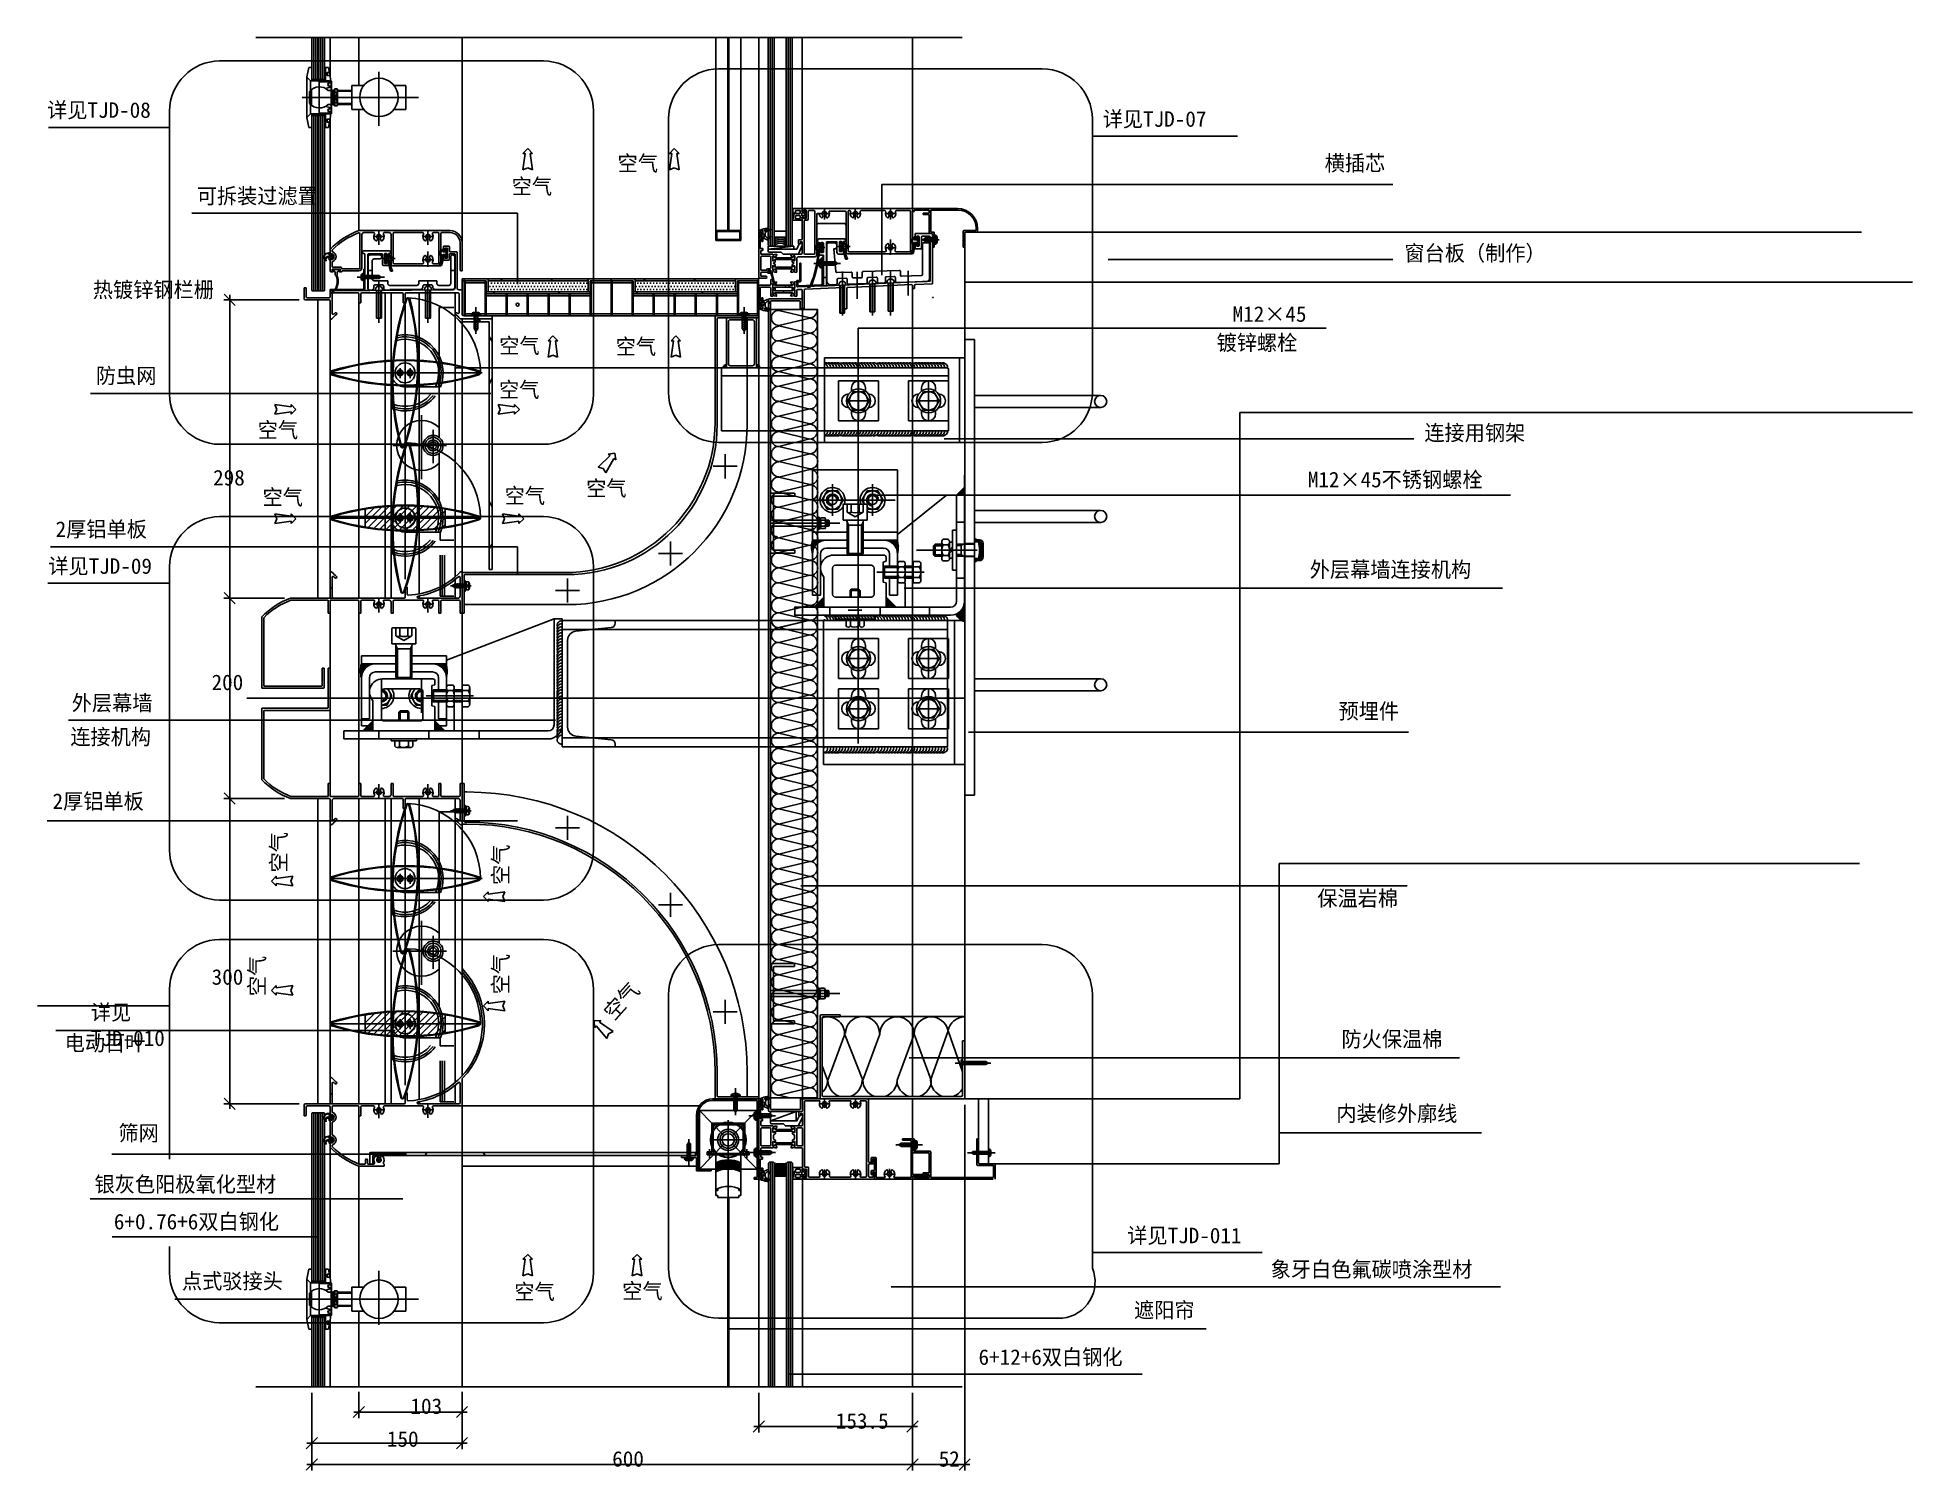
# Model space of a CAD drawing. Header units: metres. Extents: x 7322 to 9195, y 3882 to 5313.
import ezdxf

# ---------------------------------------------------------------- set-up
doc = ezdxf.new("R2010")
doc.units = ezdxf.units.M
for name, color, linetype in [('1', 1, 'Continuous'), ('10', 1, 'Continuous'), ('3', 5, 'Continuous'), ('4', 4, 'Continuous'), ('6', 6, 'Continuous'), ('CASTFIX', 1, 'Continuous'), ('DIM', 4, 'Continuous'), ('EXTRN', 3, 'Continuous'), ('H', 4, 'Continuous'), ('SCREW', 6, 'Continuous'), ('五金件', 1, 'Continuous'), ('型材', 1, 'Continuous'), ('填充', 1, 'Continuous'), ('点划线', 1, 'Continuous'), ('胶条', 6, 'Continuous'), ('虚线', 5, 'Continuous'), ('附件', 5, 'Continuous'), ('隔热条', 3, 'Continuous')]:
    doc.layers.add(name, color=color, linetype=linetype)

msp = doc.modelspace()

# ---------------------------------------------------------------- texts
at = {"layer": '1'}
for p in [(7901.51, 5179.42), (7795.71, 5156.28), (7783.3, 4997.24), (7899.61, 4996.4), (7783.07, 4953.33), (7542.11, 4913.07), (7870.07, 4854.92), (7546.87, 4845.97), (7788.7, 4847.46), (7798.37, 4052.7), (7906.15, 4053.41)]:
    msp.add_text('空气', height=15.5, dxfattribs=at).set_placement(p)
for rotation, p in [(90, (7570.71, 4479)), (90, (7792.43, 4466.54)), (90, (7549.12, 4355.53)), (90, (7792.43, 4357.33)), (48.2, (7897.72, 4330.52))]:
    msp.add_text('空气', height=15.5, rotation=rotation, dxfattribs=at).set_placement(p)
at = {"layer": '10'}
msp.add_text('6+12+6双白钢化', height=15.5, dxfattribs=at).set_placement((8261.92, 3987.39, -289.87))
at = {"layer": '10', "char_height": 15.5, "attachment_point": 1}
for s, insert in [('详见TJD-08', (7331.69, 5248.03)), ('详见TJD-07', (8385.97, 5239.07)), ('横插芯', (8607.65, 5195.1)), ('窗台板（制作）', (8687.3, 5105.19)), ('连接用钢架', (8707.21, 4925.79)), ('\\A1;298', (7497.51, 4880.96)), ('详见TJD-09', (7332.88, 4792.71)), ('\\A1;200', (7495.95, 4676.6)), ('预埋件', (8621.51, 4647.85)), ('保温岩棉', (8600.29, 4460.94)), ('\\A1;300', (7496.05, 4382.42)), ('详见\\PTJD-010', (7375.43, 4347.09)), ('防火保温棉', (8624.45, 4320.39)), ('内装修外廓线', (8619.24, 4246.09)), ('详见TJD-011', (8410.46, 4124.28)), ('点式驳接头', (7466.42, 4078.74)), ('遮阳帘', (8417.27, 4049.8)), ('\\A1;103', (7694.6, 3953.89)), ('\\A1;153.5', (8119.36, 3939.13)), ('\\A1;150', (7671.1, 3921.07)), ('\\A1;600', (7896.1, 3901.21)), ('\\A1;52', (8222.1, 3901.21))]:
    msp.add_mtext(s, dxfattribs=dict(at, insert=insert))
at = {"layer": '4'}
for s, p in [('M12×45', (8515.69, 5028.83)), ('镀锌螺栓', (8499.72, 5000.28)), ('M12×45不锈钢螺栓', (8590.78, 4863.57)), ('外层幕墙连接机构', (8592.74, 4773.8)), ('外层幕墙', (7356.34, 4640.58)), ('连接机构', (7354.9, 4606.68)), ('银灰色阳极氧化型材', (7379.14, 4159.98)), ('6+0.76+6双白钢化', (7398.37, 4122.65)), ('象牙白色氟碳喷涂型材', (8553.74, 4074.97))]:
    msp.add_text(s, height=15.5, dxfattribs=at).set_placement(p)
at = {"layer": '4', "char_height": 15.5, "attachment_point": 1}
for s, insert in [('可拆装过滤置', (7481.14, 5162.28)), ('热镀锌钢栏栅', (7377.39, 5068.64)), ('防虫网', (7380.43, 4982.83)), ('2厚铝单板', (7340.21, 4829.57)), ('2厚铝单板', (7337.14, 4557.92)), ('电动百叶', (7349.27, 4316.44)), ('筛网', (7402.97, 4226.56))]:
    msp.add_mtext(s, dxfattribs=dict(at, insert=insert))

# ---------------------------------------------------------------- blocks, each defined once
blk = doc.blocks.new('_ArchTick')
at = {"color": 0, "linetype": 'ByBlock'}
blk.add_lwpolyline([(-0.5, -0.5), (0.5, 0.5)], dxfattribs=at)
blk = doc.blocks.new('10X12')
at = {"layer": 'CASTFIX'}
for p, q in [((-4.5, 0), (-4.5, 1.25)), ((-4.5, 1.25), (4.5, 1.25)), ((-4.5, 0), (4.5, 0)), ((-1.75, 0), (-1.75, -13.22)), ((-1.5, 3), (-0.7, 3)), ((-0.5, 2.25), (-0.7, 3)), ((-0.5, 2.25), (0.5, 2.25)), ((0.5, 2.25), (0.7, 3)), ((0.7, 3), (1.5, 3)), ((1.75, 0), (1.75, -12.74)), ((4.5, 0), (4.5, 1.25)), ((-2.19, -1.27), (2.32, -0.67)), ((-2.19, -3.27), (2.32, -2.67)), ((-2.19, -5.27), (2.32, -4.67)), ((-2.19, -7.27), (2.32, -6.67)), ((-2.19, -9.27), (2.32, -8.67)), ((-2.19, -11.27), (2.32, -10.67)), ((-2.19, -13.27), (2.32, -12.67)), ((-1.75, -13.22), (0, -15.43)), ((0, -15.43), (1.75, -12.74))]:
    blk.add_line(p, q, dxfattribs=at)
at = {"layer": 'CASTFIX', "color": 8}
blk.add_line((0, -18.34), (0, 8.33), dxfattribs=at)
at = {"layer": 'CASTFIX'}
for centre, start, end in [((-1.85, 0.15), 82.98, 157.54), ((1.85, 0.15), 22.46, 97.02)]:
    blk.add_arc(centre, 2.87, start, end, dxfattribs=at)
blk = doc.blocks.new('M592')
blk.add_lwpolyline([(113.95, 24.96), (113.95, -5.82, -0.4), (112.98, -6.82), (92.98, -7.51, -0.42), (91.95, -6.51), (91.95, -2.58, 0.42), (90.91, -1.58), (54.91, -2.84, 0.4), (53.95, -3.84), (53.95, -7.91, -0.4), (52.98, -8.91), (44.98, -9.19, -0.42), (43.95, -8.19), (43.95, -4.26, 0.42), (42.91, -3.26), (28.47, -3.76, -0.4), (27.44, -2.85), (25.45, 19.88), (26.45, 19.88, 0.41), (28.45, 21.88), (28.45, 23.88, 0.41), (26.45, 25.88), (20.45, 25.88, 0.41), (18.45, 23.88), (18.45, -12.5, 0.42), (22.07, -15.99), (27.98, -15.79, 0.4), (28.95, -14.79), (28.95, -10.72, -0.4), (29.91, -9.72), (37.91, -9.44, -0.42), (38.95, -10.44), (38.95, -14.37, 0.42), (39.98, -15.37), (57.98, -14.74, 0.4), (58.95, -13.74), (58.95, -9.67, -0.4), (59.91, -8.67), (67.91, -8.39, -0.42), (68.95, -9.39), (68.95, -13.32, 0.42), (69.98, -14.32), (75.98, -14.11, 0.4), (76.95, -13.11), (76.95, -9.04, -0.4), (77.91, -8.04), (85.91, -7.76, -0.42), (86.95, -8.76), (86.95, -12.69, 0.42), (87.98, -13.69), (118.53, -12.63, 0.4), (120.95, -10.13), (120.95, 24.96, 0.41), (119.95, 25.96), (114.95, 25.96, 0.41)], format="xyb", close=True)
blk = doc.blocks.new('CONC-PIN')
at = {"layer": 'SCREW', "color": 10}
blk.add_line((-6.75, 0), (28.82, 0), dxfattribs=at)
at = {"layer": 'SCREW', "color": 6}
for p, q in [((-0.8, -2.9), (-0.8, 2.9)), ((-0.3, 3.4), (0, 3.4)), ((0, -3.4), (0, 3.4)), ((0, 1.5), (23.74, 1.5)), ((26.14, 0), (23.74, 1.5)), ((26.14, 0), (23.74, -1.5)), ((-0.3, -3.4), (0, -3.4)), ((0, -1.5), (23.74, -1.5))]:
    blk.add_line(p, q, dxfattribs=at)
for centre, start, end in [((-0.3, 2.9), 90, 180), ((-0.3, -2.9), 180, 270)]:
    blk.add_arc(centre, 0.5, start, end, dxfattribs=at)

# ---------------------------------------------------------------- hatches: boundary and pattern name
h = msp.add_hatch()
h.set_pattern_fill('HEX', scale=15)
h.paths.add_polyline_path([(7773.1, 4781.5), (7776.1, 4781.5), (7776.1, 4982.9), (7773.1, 4982.9)])
h.paths.add_polyline_path([(7776.1, 5031.9), (7761.75, 5031.9), (7761.75, 5028.9), (7773.1, 5028.9), (7773.1, 4982.9), (7776.1, 4982.9)])
h = msp.add_hatch()
h.set_pattern_fill('SOLID')
h.paths.add_polyline_path([(8240.05, 4855.88), (8248.05, 4855.88), (8248.05, 4863.88)])
h = msp.add_hatch()
h.set_pattern_fill('SOLID')
h.paths.add_polyline_path([(8110.1, 4810.88), (8096.1, 4810.88, 0.13), (8096.1, 4796.88, -0.41)])
h = msp.add_hatch()
h.set_pattern_fill('SOLID')
h.paths.add_polyline_path([(8167.1, 4810.88), (8181.1, 4810.88, -0.13), (8181.1, 4796.88, 0.41)])
h = msp.add_hatch()
h.set_pattern_fill('SOLID')
h.paths.add_polyline_path([(8107.6, 4753.88), (8097.6, 4743.88), (8107.6, 4743.88)])
h = msp.add_hatch()
h.set_pattern_fill('SOLID')
h.paths.add_polyline_path([(8169.6, 4753.88), (8179.6, 4743.88), (8169.6, 4743.88)])
h = msp.add_hatch()
h.set_pattern_fill('SOLID')
h.paths.add_polyline_path([(8248.05, 4729.53), (8248.05, 4749.88, -0.3), (8239.49, 4736.98, 0.25)])
h = msp.add_hatch()
h.set_pattern_fill('SOLID')
h.paths.add_polyline_path([(7659.59, 4687.3), (7645.59, 4687.3, 0.13), (7645.59, 4673.3, -0.41)])
h = msp.add_hatch()
h.set_pattern_fill('SOLID')
h.paths.add_polyline_path([(7716.59, 4687.3), (7730.59, 4687.3, -0.13), (7730.59, 4673.3, 0.41)])
h = msp.add_hatch()
h.set_pattern_fill('SOLID')
h.paths.add_polyline_path([(7657.09, 4630.3), (7647.09, 4620.3), (7657.09, 4620.3)])
h = msp.add_hatch()
h.set_pattern_fill('SOLID')
h.paths.add_polyline_path([(7719.09, 4630.3), (7729.09, 4620.3), (7719.09, 4620.3)])
h = msp.add_hatch()
h.set_pattern_fill('HEX', scale=15)
h.paths.add_polyline_path([(7979.2, 4196.37), (7979.2, 4199.37), (7654.87, 4199.37, 0.41), (7653.87, 4198.37), (7653.87, 4187.9), (7656.87, 4187.9), (7656.87, 4195.37, -0.41), (7657.87, 4196.37)])
at = {"layer": '1'}
h = msp.add_hatch(dxfattribs=at)
h.set_pattern_fill('ANSI38', scale=6)
h.paths.add_polyline_path([(7608.86, 5282.9), (7609.86, 5282.9), (7609.86, 5269.3), (7608.86, 5269.3)])
h = msp.add_hatch(dxfattribs=at)
h.set_pattern_fill('ANSI38', scale=6)
h.paths.add_polyline_path([(7608.86, 5269.3), (7609.86, 5269.3), (7609.86, 5282.9), (7608.86, 5282.9)])
h = msp.add_hatch(dxfattribs=at)
h.set_pattern_fill('ANSI38', scale=6)
h.paths.add_polyline_path([(7596.1, 5269.3), (7596.1, 5270.8, 1), (7596.6, 5270.8), (7608.65, 5270.8), (7608.65, 5269.3)])
h = msp.add_hatch(dxfattribs=at)
h.set_pattern_fill('ANSI38', scale=6)
h.paths.add_polyline_path([(7596.1, 5236.5), (7596.1, 5235, -1), (7596.6, 5235), (7608.86, 5235), (7608.86, 5236.5)])
h = msp.add_hatch(dxfattribs=at)
h.set_pattern_fill('ANSI38', scale=6)
h.paths.add_polyline_path([(7608.86, 5222.9), (7609.86, 5222.9), (7609.86, 5236.5), (7608.86, 5236.5)])
h = msp.add_hatch(dxfattribs=at)
h.set_pattern_fill('ZIGZAG', scale=20)
h.paths.add_polyline_path([(7738.86, 5063.15), (7738.86, 5069.9), (7734.86, 5069.9), (7734.86, 5067.15, -0.41), (7732.86, 5065.15), (7722.93, 5065.15, -0.41), (7720.93, 5067.15), (7720.93, 5069.9), (7712.1, 5069.9), (7712.1, 5065.9), (7714.93, 5065.9, -0.41), (7716.93, 5063.9), (7716.93, 5063.15, 0.41), (7718.93, 5061.15), (7736.86, 5061.15, 0.41)])
h.paths.add_polyline_path([(7738.86, 5093.66, 0.41), (7736.86, 5095.66, 0.41), (7734.86, 5093.66), (7734.86, 5069.9), (7738.86, 5069.9)])
h.paths.add_polyline_path([(7712.1, 5069.9), (7702.93, 5069.9), (7702.93, 5067.15, -0.41), (7700.93, 5065.15), (7673.93, 5065.15, -0.41), (7671.93, 5067.15), (7671.93, 5069.9), (7663.1, 5069.9), (7663.1, 5065.9), (7665.93, 5065.9, -0.41), (7667.93, 5063.9), (7667.93, 5062.5, 0.42), (7669.95, 5060.5), (7673.93, 5060.53), (7673.93, 5061.15), (7704.93, 5061.15, 0.41), (7706.93, 5063.15), (7706.93, 5063.9, -0.41), (7708.93, 5065.9), (7712.1, 5065.9)])
h.paths.add_polyline_path([(7663.1, 5069.9), (7658.35, 5069.9), (7652.35, 5069.9), (7652.35, 5062.45, 0.42), (7654.36, 5060.45), (7655.95, 5060.47, 0.41), (7657.93, 5062.47), (7657.93, 5063.9, -0.41), (7659.93, 5065.9), (7663.1, 5065.9)])
h.paths.add_polyline_path([(7656.35, 5089.66, -0.41), (7658.35, 5091.66), (7663.96, 5091.66, 0.41), (7665.96, 5093.66, 0.41), (7663.96, 5095.66), (7654.35, 5095.66, 0.41), (7652.35, 5093.66), (7652.35, 5074.94), (7656.35, 5074.94)])
h = msp.add_hatch(dxfattribs=at)
h.set_pattern_fill('ANSI31', scale=20)
h.paths.add_polyline_path([(7649.1, 5062.15, -0.41), (7647.11, 5060.15), (7654.11, 5060.2, -0.42), (7652.1, 5062.2), (7652.1, 5069.9), (7649.1, 5069.9)])
h = msp.add_hatch(dxfattribs=at)
h.set_pattern_fill('HONEY', scale=15)
h.paths.add_polyline_path([(7872.1, 5069.9), (7872.1, 5071.9), (7772.1, 5071.9), (7772.1, 5069.9)])
h.paths.add_polyline_path([(7874.1, 5056.9), (7874.1, 5058.9), (7770.1, 5058.9), (7770.1, 5056.9)])
h = msp.add_hatch(dxfattribs=at)
h.set_pattern_fill('DOTS', scale=2)
h.paths.add_polyline_path([(7772.1, 5069.9), (7772.1, 5058.9), (7872.1, 5058.9), (7872.1, 5069.9)])
h = msp.add_hatch(dxfattribs=at)
h.set_pattern_fill('HONEY', scale=15)
h.paths.add_polyline_path([(8019.1, 5071.9), (7919.1, 5071.9), (7919.1, 5069.9), (8019.1, 5069.9)])
h.paths.add_polyline_path([(8021.1, 5058.9), (7917.1, 5058.9), (7917.1, 5056.9), (8021.1, 5056.9)])
h = msp.add_hatch(dxfattribs=at)
h.set_pattern_fill('DOTS', scale=2)
h.paths.add_polyline_path([(7919.1, 5069.9), (7919.1, 5058.9), (8019.1, 5058.9), (8019.1, 5069.9)])
h = msp.add_hatch(dxfattribs=at)
h.set_pattern_fill('ANSI31', scale=10)
h.paths.add_polyline_path([(7616.36, 4762.86), (7613.36, 4762.86, -0.41), (7614.36, 4761.86), (7614.36, 4757.86), (7617.36, 4757.86, -0.41), (7616.36, 4758.86)])
h = msp.add_hatch(dxfattribs=at)
h.set_pattern_fill('ANSI31', scale=10)
h.paths.add_polyline_path([(7616.36, 4757.6), (7613.36, 4757.6, -0.41), (7614.36, 4756.6), (7614.36, 4752.6), (7617.36, 4752.6, -0.41), (7616.36, 4753.6)])
h = msp.add_hatch(dxfattribs=at)
h.set_pattern_fill('ANSI31', scale=10)
h.paths.add_polyline_path([(7616.36, 4257.9), (7613.36, 4257.9, -0.41), (7614.36, 4256.9), (7614.36, 4252.9), (7617.36, 4252.9, -0.41), (7616.36, 4253.9)])
h = msp.add_hatch(dxfattribs=at)
h.set_pattern_fill('ANSI31', scale=10)
h.paths.add_polyline_path([(7616.36, 4252.65), (7613.36, 4252.65, -0.41), (7614.36, 4251.65), (7614.36, 4247.65), (7617.36, 4247.65, -0.41), (7616.36, 4248.65)])
h = msp.add_hatch(dxfattribs=at)
h.set_pattern_fill('ANSI38', scale=6)
h.paths.add_polyline_path([(7608.86, 4069.3), (7609.86, 4069.3), (7609.86, 4082.9), (7608.86, 4082.9)])
h = msp.add_hatch(dxfattribs=at)
h.set_pattern_fill('ANSI38', scale=6)
h.paths.add_polyline_path([(7596.1, 4069.3), (7596.1, 4070.8, 1), (7596.6, 4070.8), (7608.86, 4070.8), (7608.86, 4069.3)])
h = msp.add_hatch(dxfattribs=at)
h.set_pattern_fill('ANSI38', scale=6)
h.paths.add_polyline_path([(7596.1, 4036.5), (7596.1, 4035, -1), (7596.6, 4035), (7608.65, 4035), (7608.65, 4036.5)])
h = msp.add_hatch(dxfattribs=at)
h.set_pattern_fill('ANSI38', scale=6)
h.paths.add_polyline_path([(7608.86, 4022.9), (7609.86, 4022.9), (7609.86, 4036.5), (7608.86, 4036.5)])
h = msp.add_hatch(dxfattribs=at)
h.set_pattern_fill('ANSI38', scale=6)
h.paths.add_polyline_path([(7608.86, 4022.9), (7609.86, 4022.9), (7609.86, 4036.5), (7608.86, 4036.5)])
at = {"layer": 'DIM'}
h = msp.add_hatch(dxfattribs=at)
h.set_pattern_fill('ANSI31', scale=16.88)
h.paths.add_polyline_path([(8264.79, 4793.76, -0.41), (8263.1, 4792.07), (8258.03, 4792.07), (8258.03, 4790.39), (8263.08, 4790.39, 0.41), (8266.46, 4793.76), (8266.46, 4800.88), (8264.79, 4800.88)])
h.paths.add_polyline_path([(8266.46, 4807.68, 0.41), (8263.08, 4811.06), (8258.03, 4811.06), (8258.03, 4809.37), (8263.1, 4809.37, -0.41), (8264.79, 4807.68), (8264.79, 4800.88), (8266.46, 4800.88)])
at = {"layer": 'H'}
h = msp.add_hatch(dxfattribs=at)
h.set_pattern_fill('ANSI31', scale=1.5)
h.paths.add_polyline_path([(7729.4, 4841.47, 0.05), (7689.4, 4845.1), (7689.4, 4832.9), (7729.4, 4832.9)])
h.paths.add_polyline_path([(7729.4, 4832.9), (7689.4, 4832.9), (7689.4, 4820.7, 0.05), (7729.4, 4824.33)])
h.paths.add_polyline_path([(7689.4, 4845.1, 0.05), (7649.4, 4841.47), (7649.4, 4832.9), (7689.4, 4832.9)])
h.paths.add_polyline_path([(7689.4, 4832.9), (7649.4, 4832.9), (7649.4, 4824.33, 0.05), (7689.4, 4820.7)])
h = msp.add_hatch(dxfattribs=at)
h.set_pattern_fill('ANSI31', scale=1.5)
h.paths.add_polyline_path([(7729.4, 4336.47, 0.05), (7689.4, 4340.1), (7689.4, 4327.9), (7729.4, 4327.9)])
h.paths.add_polyline_path([(7729.4, 4327.9), (7689.4, 4327.9), (7689.4, 4315.7, 0.05), (7729.4, 4319.33)])
h.paths.add_polyline_path([(7689.4, 4340.1, 0.05), (7649.4, 4336.47), (7649.4, 4327.9), (7689.4, 4327.9)])
h.paths.add_polyline_path([(7689.4, 4327.9), (7649.4, 4327.9), (7649.4, 4319.33, 0.05), (7689.4, 4315.7)])
at = {"layer": '隔热条'}
h = msp.add_hatch(dxfattribs=at)
h.set_pattern_fill('ANSI38', scale=5)
h.paths.add_polyline_path([(8075.22, 5090.97, -0.13), (8075.82, 5090.81), (8076.12, 5090.64, -0.09), (8076.19, 5090.61), (8076.66, 5090.33), (8077.62, 5089.77), (8077.98, 5089.77, 0.41), (8078.38, 5090.16), (8078.38, 5093.58, 0.41), (8077.98, 5093.97), (8077.62, 5093.97), (8076.4, 5093.27), (8076.4, 5093.2, -0.58), (8076.09, 5093.04), (8076.05, 5093.07), (8075.82, 5092.93, -0.13), (8075.22, 5092.77), (8059.55, 5092.77, -0.13), (8058.95, 5092.93), (8058.71, 5093.07), (8058.67, 5093.04, -0.58), (8058.37, 5093.2), (8058.36, 5093.27), (8057.14, 5093.97), (8056.78, 5093.97, 0.41), (8056.38, 5093.57), (8056.38, 5090.17, 0.41), (8056.78, 5089.77), (8057.14, 5089.77), (8058.1, 5090.32), (8058.58, 5090.61, -0.09), (8058.65, 5090.64), (8058.95, 5090.81, -0.13), (8059.55, 5090.97)])
h = msp.add_hatch(dxfattribs=at)
h.set_pattern_fill('ANSI38', scale=5)
h.paths.add_polyline_path([(8057.14, 5084.73), (8056.78, 5084.73, 0.41), (8056.38, 5084.33), (8056.38, 5080.93, 0.41), (8056.78, 5080.53), (8057.14, 5080.53), (8058.36, 5081.23), (8058.37, 5081.3, -0.58), (8058.67, 5081.46), (8058.71, 5081.44), (8058.95, 5081.57, -0.13), (8059.55, 5081.73), (8075.22, 5081.73, -0.13), (8075.82, 5081.57), (8076.05, 5081.44), (8076.09, 5081.46, -0.58), (8076.4, 5081.3), (8076.4, 5081.23), (8077.62, 5080.53), (8077.98, 5080.53, 0.41), (8078.38, 5080.92), (8078.38, 5084.34, 0.41), (8077.98, 5084.73), (8077.62, 5084.73), (8076.66, 5084.17), (8076.19, 5083.89, -0.09), (8076.12, 5083.86), (8075.82, 5083.69, -0.13), (8075.22, 5083.53), (8059.55, 5083.53, -0.13), (8058.95, 5083.69), (8058.65, 5083.86, -0.09), (8058.58, 5083.89), (8058.1, 5084.18)])
h = msp.add_hatch(dxfattribs=at)
h.set_pattern_fill('ANSI38', scale=5)
h.paths.add_polyline_path([(8075.22, 5063.53, -0.13), (8075.82, 5063.37), (8076.12, 5063.19, -0.09), (8076.19, 5063.17), (8076.66, 5062.88), (8077.62, 5062.33), (8077.98, 5062.33, 0.41), (8078.38, 5062.72), (8078.38, 5066.14, 0.41), (8077.98, 5066.53), (8077.62, 5066.53), (8076.4, 5065.82), (8076.4, 5065.76, -0.58), (8076.09, 5065.6), (8076.05, 5065.62), (8075.82, 5065.49, -0.13), (8075.22, 5065.33), (8059.55, 5065.33, -0.13), (8058.95, 5065.49), (8058.71, 5065.62), (8058.67, 5065.6, -0.58), (8058.37, 5065.76), (8058.36, 5065.82), (8057.14, 5066.53), (8056.78, 5066.53, 0.41), (8056.38, 5066.13), (8056.38, 5062.73, 0.41), (8056.78, 5062.33), (8057.14, 5062.33), (8058.1, 5062.88), (8058.58, 5063.17, -0.09), (8058.65, 5063.19), (8058.95, 5063.37, -0.13), (8059.55, 5063.53)])
h = msp.add_hatch(dxfattribs=at)
h.set_pattern_fill('ANSI38', scale=5)
h.paths.add_polyline_path([(8057.14, 5060.83), (8056.78, 5060.83, 0.41), (8056.38, 5060.43), (8056.38, 5057.03, 0.41), (8056.78, 5056.63), (8057.14, 5056.63), (8058.36, 5057.34), (8058.37, 5057.41, -0.58), (8058.67, 5057.57), (8058.71, 5057.54), (8058.95, 5057.67, -0.13), (8059.55, 5057.83), (8075.22, 5057.83, -0.13), (8075.82, 5057.67), (8076.05, 5057.54), (8076.09, 5057.57, -0.58), (8076.4, 5057.41), (8076.4, 5057.34), (8077.62, 5056.63), (8077.98, 5056.63, 0.41), (8078.38, 5057.03), (8078.38, 5060.44, 0.41), (8077.98, 5060.83), (8077.62, 5060.83), (8076.66, 5060.28), (8076.19, 5059.99, -0.09), (8076.12, 5059.97), (8075.82, 5059.8, -0.13), (8075.22, 5059.63), (8059.55, 5059.63, -0.13), (8058.95, 5059.8), (8058.65, 5059.97, -0.09), (8058.58, 5059.99), (8058.1, 5060.28)])
h = msp.add_hatch(dxfattribs=at)
h.set_pattern_fill('ANSI38', scale=5)
h.paths.add_polyline_path([(8075.45, 4220.62, -0.13), (8076.05, 4220.46), (8076.35, 4220.29, -0.09), (8076.41, 4220.26), (8076.89, 4219.98), (8077.85, 4219.42), (8078.21, 4219.42, 0.41), (8078.61, 4219.81), (8078.61, 4223.23, 0.41), (8078.21, 4223.62), (8077.85, 4223.62), (8076.63, 4222.92), (8076.63, 4222.85, -0.58), (8076.32, 4222.69), (8076.28, 4222.72), (8076.05, 4222.58, -0.13), (8075.45, 4222.42), (8059.77, 4222.42, -0.13), (8059.17, 4222.58), (8058.94, 4222.72), (8058.9, 4222.69, -0.58), (8058.59, 4222.85), (8058.59, 4222.92), (8057.37, 4223.62), (8057.01, 4223.62, 0.41), (8056.61, 4223.22), (8056.61, 4219.82, 0.41), (8057.01, 4219.42), (8057.37, 4219.42), (8058.33, 4219.97), (8058.81, 4220.26, -0.09), (8058.87, 4220.29), (8059.17, 4220.46, -0.13), (8059.77, 4220.62)])
h = msp.add_hatch(dxfattribs=at)
h.set_pattern_fill('ANSI38', scale=5)
h.paths.add_polyline_path([(8057.37, 4210.38), (8057.01, 4210.38, 0.41), (8056.61, 4209.98), (8056.61, 4206.58, 0.41), (8057.01, 4206.18), (8057.37, 4206.18), (8058.59, 4206.88), (8058.59, 4206.95, -0.58), (8058.9, 4207.11), (8058.94, 4207.08), (8059.17, 4207.22, -0.13), (8059.77, 4207.38), (8075.45, 4207.38, -0.13), (8076.05, 4207.22), (8076.28, 4207.08), (8076.32, 4207.11, -0.58), (8076.63, 4206.95), (8076.63, 4206.88), (8077.85, 4206.18), (8078.21, 4206.18, 0.41), (8078.61, 4206.57), (8078.61, 4209.99, 0.41), (8078.21, 4210.38), (8077.85, 4210.38), (8076.89, 4209.82), (8076.41, 4209.54, -0.09), (8076.35, 4209.51), (8076.05, 4209.34, -0.13), (8075.45, 4209.18), (8059.77, 4209.18, -0.13), (8059.17, 4209.34), (8058.87, 4209.51, -0.09), (8058.81, 4209.54), (8058.33, 4209.83)])

# ---------------------------------------------------------------- linework, layer by layer
for p, q in [((7999.46, 5312.72), (7999.46, 5119.9)), ((8024.46, 5312.72), (8024.46, 5119.47)), ((8042.4, 5119.9), (8042.4, 5312.72)), ((8051.9, 5312.72), (8051.9, 5105.25)), ((8053.9, 5312.72), (8053.9, 5104.25)), ((8055.9, 5312.72), (8055.9, 5104.25)), ((8057.91, 5312.72), (8057.91, 5105.25)), ((8069.91, 5312.72), (8069.91, 5105.25)), ((8071.91, 5312.72), (8071.91, 5104.25)), ((8073.91, 5312.72), (8073.91, 5104.25)), ((8075.92, 5312.72), (8075.92, 5148.99)), ((8085.94, 5312.72), (8085.94, 5141.9)), ((8196.1, 5312.72), (8196.1, 5098.83)), ((8075.92, 5173.99), (8075.92, 5105.25)), ((8075.92, 5173.65), (8075.92, 5155)), ((8075.92, 5154), (8075.92, 5148.99)), ((8075.94, 5131.6), (8075.94, 5130.7)), ((8075.95, 5142.12), (8076.44, 5141.01)), ((8077.08, 5141.9), (8076.24, 5142.37)), ((8076.54, 5131.9), (8076.24, 5131.9)), ((8076.44, 5141.01), (8076.44, 5139.39)), ((8085.94, 5141.9), (8077.08, 5141.9)), ((8085.45, 5139.9), (8085.94, 5139.9)), ((8085.45, 5138.9), (8085.45, 5139.9)), ((8087.14, 5138.9), (8085.45, 5138.9)), ((8085.45, 5133.4), (8087.14, 5133.4)), ((8085.45, 5132.4), (8085.45, 5133.4)), ((8085.94, 5132.4), (8085.45, 5132.4)), ((8085.94, 5141.9), (8085.94, 5139.6)), ((8085.94, 5139.9), (8085.94, 5141.9)), ((8085.94, 5141.9), (8196.1, 5141.9)), ((8085.94, 5139.6), (8086.64, 5138.9)), ((8086.64, 5133.4), (8085.94, 5132.7)), ((8085.94, 5132.7), (8085.94, 5128.9)), ((8085.94, 5130.4), (8085.94, 5132.4)), ((8086.64, 5138.9), (8087.14, 5138.9)), ((8087.14, 5133.4), (8086.64, 5133.4)), ((8087.14, 5140.4), (8089.94, 5140.4)), ((8087.14, 5138.9), (8087.14, 5140.4)), ((8087.28, 5139.43), (8087.14, 5138.9)), ((8087.14, 5131.9), (8087.14, 5133.4)), ((8087.14, 5133.4), (8087.28, 5132.87)), ((8089.94, 5131.9), (8087.14, 5131.9)), ((8089.29, 5138.59), (8087.82, 5139.61)), ((8087.82, 5132.69), (8089.31, 5133.73)), ((8089.44, 5133.97), (8089.44, 5138.33)), ((8089.94, 5140.4), (8089.94, 5131.9)), ((8091.94, 5138.9), (8091.94, 5131.4)), ((8092.94, 5139.9), (8097.46, 5139.9)), ((8098.46, 5138.9), (8098.46, 5098.25)), ((8100.46, 5136.39), (8100.46, 5095.75)), ((8100.96, 5136.89), (8102.34, 5136.89)), ((8102.82, 5136.89), (8113.12, 5136.89)), ((8106.84, 5134.94), (8105.4, 5132.43)), ((8107.97, 5141.9), (8107.97, 5131.13)), ((8109.1, 5134.94), (8110.55, 5132.43)), ((8113.25, 5139.4), (8128.63, 5139.36)), ((8129.63, 5098.1), (8129.63, 5138.4)), ((8131.63, 5099.83), (8131.63, 5138.9)), ((8132.63, 5139.9), (8133.2, 5139.9)), ((8133.87, 5136.89), (8144.17, 5136.89)), ((8137.89, 5134.94), (8136.44, 5132.43)), ((8138.83, 5141.9), (8138.83, 5131.13)), ((8140.14, 5134.94), (8141.59, 5132.43)), ((8144.83, 5139.9), (8168.25, 5139.9)), ((8168.92, 5136.89), (8179.22, 5136.89)), ((8172.94, 5134.94), (8171.49, 5132.43)), ((8174.07, 5141.9), (8174.07, 5131.13)), ((8175.19, 5134.94), (8176.64, 5132.43)), ((8179.88, 5139.9), (8193.1, 5139.9)), ((8194.1, 5138.9), (8194.1, 5099.83)), ((8196.1, 5138.89), (8197.63, 5138.89)), ((8196.13, 5138.89), (8196.13, 5141.9)), ((8196.13, 5141.9), (8241.02, 5141.9)), ((8197.63, 5138.89), (8197.63, 5139.89)), ((8198.14, 5140.39), (8212.2, 5140.39)), ((8206.67, 5135.87), (8206.67, 5137.38)), ((8206.67, 5137.38), (8212.7, 5137.38)), ((8206.67, 5135.87), (8212.7, 5135.87)), ((8212.7, 5137.38), (8212.7, 5139.89)), ((8212.7, 5116.86), (8212.7, 5135.87)), ((8214.2, 5118.36), (8214.2, 5139.89)), ((8214.71, 5140.39), (8241.51, 5140.39)), ((7648.1, 5117.9), (7657.73, 5117.9)), ((7657.95, 5113.89), (7668.25, 5113.89)), ((7663.1, 5105.72), (7663.1, 5119.9)), ((7668.46, 5117.9), (7673.26, 5117.9)), ((7675.27, 5086.1), (7675.27, 5115.9)), ((7677.27, 5087.83), (7677.27, 5116.9)), ((7706.95, 5113.89), (7717.25, 5113.89)), ((7712.1, 5105.72), (7712.1, 5119.9)), ((7999.46, 5119.9), (7999.46, 5109.9)), ((8024.46, 5119.9), (7999.46, 5119.9)), ((8024.46, 5119.4), (7999.46, 5119.4)), ((8024.46, 5118.9), (7999.46, 5118.9)), ((7999.96, 5119.9), (7999.96, 5109.9)), ((8000.46, 5119.9), (8000.46, 5109.9)), ((8023.46, 5119.9), (8023.46, 5109.9)), ((8023.96, 5119.9), (8023.96, 5109.9)), ((8024.46, 5119.9), (8024.46, 5109.9)), ((8042.4, 5119.9), (8042.4, 5072.29)), ((8045.02, 5119.9), (8042.4, 5119.9)), ((8045.02, 5119.9), (8042.9, 5119.9)), ((8043.65, 5117.9), (8043.65, 5111.9)), ((8045.91, 5120.06), (8043.93, 5119.83)), ((8044.15, 5118.4), (8044.86, 5118.4)), ((8044.6, 5113.55), (8044.6, 5115.9)), ((8046.2, 5117.01), (8044.88, 5116.35)), ((8045.02, 5119.9), (8046.16, 5119.9)), ((8045.02, 5119.9), (8046.16, 5119.9)), ((8045.36, 5117.1), (8045.36, 5117.9)), ((8045.36, 5111.9), (8045.36, 5112.7)), ((8045.56, 5116.9), (8045.76, 5116.9)), ((8045.56, 5112.9), (8045.76, 5112.9)), ((8045.56, 5112.9), (8045.76, 5112.9)), ((8045.6, 5114.28), (8045.6, 5115.28)), ((8047.09, 5116.34), (8045.88, 5115.73)), ((8046.31, 5117.29), (8046.41, 5119.56)), ((8046.31, 5117.19), (8046.31, 5117.29)), ((8046.36, 5117.5), (8046.36, 5119.7)), ((8046.36, 5117.5), (8046.36, 5119.7)), ((8046.36, 5110.41), (8046.36, 5112.3)), ((8048.81, 5115.67), (8048.81, 5116.43)), ((8051.56, 5110.9), (8054.12, 5113.89)), ((8052.1, 5113.07), (8053.23, 5114.39)), ((8054.09, 5114.31), (8053.93, 5114.45)), ((8057.91, 5119.34), (8069.91, 5119.34)), ((8057.91, 5113.33), (8069.91, 5113.33)), ((8076.24, 5130.4), (8085.94, 5130.4)), ((8085.94, 5128.9), (8085.94, 5113.75)), ((8085.94, 5113.75), (8085.94, 5111.75)), ((8087.94, 5129.4), (8087.94, 5098.25)), ((8087.94, 5120.4), (8087.94, 5097.25)), ((8088.94, 5130.4), (8090.94, 5130.4)), ((8098.46, 5120.4), (8098.46, 5097.25)), ((8100.46, 5120.4), (8100.46, 5095.75)), ((8102.46, 5127.01), (8127.62, 5127.01)), ((8198.11, 5113.85), (8197.81, 5113.85)), ((8197.81, 5113.85), (8197.81, 5113.35)), ((8198.6, 5111.86), (8198.6, 5116.86)), ((8198.6, 5116.86), (8216.13, 5116.86)), ((8198.61, 5113.35), (8198.61, 5112.1)), ((8200.1, 5113.86), (8200.1, 5112.36)), ((8200.55, 5113.6), (8200.55, 5112.1)), ((8202.11, 5114.36), (8200.6, 5114.36)), ((8201.55, 5113.6), (8202.36, 5109.35)), ((8202.61, 5104.85), (8202.61, 5113.86)), ((8205.11, 5113.36), (8205.11, 5101.84)), ((8206.11, 5114.36), (8212.62, 5114.36)), ((8213.62, 5113.36), (8213.62, 5069.77)), ((8214.2, 5118.36), (8217.63, 5118.36)), ((8216.13, 5116.86), (8216.13, 5066.9)), ((8217.63, 5118.36), (8217.63, 5103.36)), ((8246.59, 5103.36), (8246.59, 5118.87)), ((8247.59, 5119.87), (8258.51, 5119.87)), ((8248.1, 5103.36), (8248.1, 5117.36)), ((8249.1, 5118.36), (8260.02, 5118.36)), ((8259.51, 5120.87), (8259.51, 5122.39)), ((8261.02, 5119.36), (8261.02, 5121.9)), ((7613.51, 5096.56), (7613.7, 5093.85)), ((7614.16, 5095.95), (7614.24, 5096.97)), ((7614.36, 5101.19), (7614.36, 5095.95)), ((7614.36, 5093.55), (7614.36, 5094.25)), ((7614.38, 5095.59), (7614.98, 5095.29)), ((7614.47, 5095.77), (7615.07, 5095.47)), ((7615.96, 5094.65), (7614.76, 5094.65)), ((7615.8, 5093.9), (7614.8, 5093.9)), ((7615.36, 5095.65), (7615.36, 5096.32)), ((7615.36, 5093.75), (7615.36, 5094.1)), ((7615.65, 5095.74), (7615.86, 5095.95)), ((7616.15, 5096.07), (7616.22, 5096.07)), ((7616.36, 5099.97), (7616.36, 5099.52)), ((7616.36, 5094.25), (7616.36, 5093.55)), ((7616.51, 5095.96), (7617.04, 5095.42)), ((7617.16, 5095.14), (7617.16, 5092.66)), ((7648.1, 5096.98), (7647.46, 5096.98)), ((7648.04, 5099.86), (7673.27, 5099.86)), ((7649.1, 5062.15), (7649.1, 5095.98)), ((7652.1, 5095.86), (7652.1, 5062.2)), ((7652.35, 5093.66), (7652.35, 5062.45)), ((7665.63, 5096.86), (7653.1, 5096.86)), ((7663.96, 5095.66), (7654.35, 5095.66)), ((7661.97, 5111.94), (7660.52, 5109.43)), ((7664.23, 5111.94), (7665.67, 5109.43)), ((7665.96, 5093.66), (7665.96, 5093.66)), ((7666.63, 5095.86), (7666.63, 5085.97)), ((7668.63, 5096.48), (7668.63, 5087.47)), ((7669.69, 5096.22), (7668.88, 5091.97)), ((7669.13, 5096.98), (7670.64, 5096.98)), ((7670.69, 5096.22), (7670.69, 5094.72)), ((7671.14, 5096.48), (7671.14, 5094.98)), ((7671.19, 5094.22), (7672.13, 5094.22)), ((7671.64, 5094.48), (7672.14, 5094.48)), ((7672.63, 5095.97), (7672.63, 5094.72)), ((7672.64, 5094.98), (7672.64, 5096.98)), ((7672.64, 5096.98), (7673.85, 5096.98)), ((7673.13, 5096.47), (7673.43, 5096.47)), ((7673.43, 5096.47), (7673.43, 5095.97)), ((7673.43, 5094.29), (7673.43, 5093.72)), ((7710.97, 5111.94), (7709.52, 5109.43)), ((7710.97, 5092.79), (7709.52, 5095.3)), ((7712.1, 5099.01), (7712.1, 5083.66)), ((7713.23, 5111.94), (7714.67, 5109.43)), ((7713.23, 5092.79), (7714.67, 5095.3)), ((7726.81, 5101.85), (7726.81, 5101.35)), ((7727.11, 5101.85), (7726.81, 5101.85)), ((7726.81, 5099.67), (7726.81, 5099.1)), ((7726.81, 5095.6), (7726.81, 5095.04)), ((7729.65, 5098.8), (7727.11, 5098.8)), ((7727.11, 5095.9), (7729.65, 5095.9)), ((7727.6, 5099.86), (7727.6, 5104.36)), ((7732.61, 5104.36), (7727.6, 5104.36)), ((7727.6, 5091.35), (7727.6, 5094.35)), ((7727.61, 5101.35), (7727.61, 5100.1)), ((7727.98, 5095.1), (7729.05, 5095.1)), ((7728.6, 5099.86), (7728.1, 5099.86)), ((7728.1, 5094.85), (7728.6, 5094.85)), ((7729.05, 5099.6), (7728.11, 5099.6)), ((7729.1, 5101.86), (7729.1, 5100.36)), ((7729.1, 5094.35), (7729.1, 5092.85)), ((7729.55, 5101.6), (7729.55, 5100.1)), ((7729.55, 5094.6), (7729.55, 5093.1)), ((7729.55, 5094.4), (7729.55, 5093.1)), ((7731.11, 5102.36), (7729.6, 5102.36)), ((7730.14, 5098.39), (7730.34, 5097.35)), ((7730.35, 5097.35), (7730.14, 5096.3)), ((7730.55, 5101.6), (7731.36, 5097.35)), ((7731.36, 5097.35), (7730.55, 5093.1)), ((7731.61, 5092.85), (7731.61, 5101.86)), ((7733.61, 5099.86), (7733.61, 5103.36)), ((7733.61, 5091.35), (7733.61, 5095.86)), ((7740.11, 5098.86), (7734.61, 5098.86)), ((7738.11, 5096.86), (7734.61, 5096.86)), ((7734.86, 5093.66), (7734.86, 5067.15)), ((7736.86, 5095.66), (7736.86, 5095.66)), ((7738.86, 5093.66), (7738.86, 5063.15)), ((7739.11, 5095.86), (7739.11, 5062.83)), ((7741.11, 5097.86), (7741.11, 5062.9)), ((8024.46, 5110.9), (7999.46, 5110.9)), ((8024.46, 5110.4), (7999.46, 5110.4)), ((8024.46, 5109.9), (7999.46, 5109.9)), ((8043.9, 5109.9), (8043.9, 5102.9)), ((8044.15, 5111.4), (8044.86, 5111.4)), ((8044.4, 5110.4), (8044.86, 5110.4)), ((8044.4, 5099.9), (8046.4, 5099.9)), ((8044.4, 5099.9), (8044.4, 5097.25)), ((8044.9, 5101.9), (8046.4, 5101.9)), ((8045.36, 5109.4), (8045.36, 5109.9)), ((8045.4, 5096.25), (8056.38, 5096.25)), ((8045.4, 5094.25), (8053.38, 5094.25)), ((8045.86, 5108.9), (8046.16, 5108.9)), ((8046.36, 5110.41), (8046.36, 5109.1)), ((8046.4, 5101.9), (8046.4, 5099.9)), ((8077.62, 5104.25), (8051.87, 5101.29)), ((8052.9, 5104.25), (8051.9, 5105.25)), ((8052.9, 5104.25), (8051.9, 5105.25)), ((8051.94, 5104.28), (8051.94, 5101.72)), ((8051.94, 5104.25), (8051.94, 5101.29)), ((8077.62, 5104.25), (8051.94, 5104.25)), ((8052.9, 5104.25), (8056.91, 5104.25)), ((8056.38, 5096.08), (8056.38, 5096.25)), ((8056.91, 5104.25), (8057.91, 5105.25)), ((8056.91, 5104.25), (8057.91, 5105.25)), ((8070.91, 5104.25), (8069.91, 5105.25)), ((8070.91, 5104.25), (8074.92, 5104.25)), ((8074.92, 5104.25), (8075.92, 5105.25)), ((8077.62, 5104.25), (8077.62, 5101.25)), ((8078.38, 5096.25), (8083.94, 5096.25)), ((8078.38, 5096.08), (8078.38, 5096.25)), ((8082.14, 5106.75), (8082.14, 5110.75)), ((8084.94, 5110.75), (8082.14, 5110.75)), ((8082.94, 5106.75), (8082.14, 5106.75)), ((8082.38, 5093.75), (8098.46, 5093.75)), ((8085.94, 5108.75), (8084.14, 5108.75)), ((8085.94, 5108.75), (8085.94, 5098.25)), ((8088.94, 5096.25), (8097.46, 5096.25)), ((8108.61, 5102.92), (8098.87, 5102.92)), ((8102.17, 5107.42), (8102.17, 5106.92)), ((8102.47, 5107.42), (8102.17, 5107.42)), ((8102.17, 5105.24), (8102.17, 5104.67)), ((8102.17, 5101.17), (8102.17, 5100.61)), ((8105.01, 5104.37), (8102.47, 5104.37)), ((8102.47, 5101.47), (8105.01, 5101.47)), ((8102.97, 5106.92), (8102.97, 5105.67)), ((8103.01, 5105.93), (8103.01, 5107.87)), ((8103.01, 5095.41), (8103.01, 5099.92)), ((8106.97, 5095.41), (8103.01, 5095.41)), ((8103.13, 5111.86), (8127.63, 5111.86)), ((8103.34, 5100.67), (8104.41, 5100.67)), ((8104.41, 5105.17), (8103.47, 5105.17)), ((8104.01, 5105.43), (8103.51, 5105.43)), ((8103.51, 5100.42), (8104.01, 5100.42)), ((8104.51, 5107.43), (8104.51, 5105.93)), ((8104.51, 5099.92), (8104.51, 5098.42)), ((8104.91, 5107.17), (8104.91, 5105.67)), ((8104.91, 5100.17), (8104.91, 5098.67)), ((8106.47, 5107.93), (8105.01, 5107.93)), ((8105.01, 5097.92), (8106.47, 5097.92)), ((8105.5, 5103.96), (8105.7, 5102.92)), ((8105.71, 5102.92), (8105.5, 5101.87)), ((8105.77, 5093.48), (8105.77, 5066.82)), ((8105.77, 5093.48), (8106.97, 5093.48)), ((8105.91, 5107.17), (8106.72, 5102.92)), ((8106.72, 5102.92), (8105.91, 5098.67)), ((8106.97, 5107.43), (8106.97, 5098.42)), ((8106.97, 5093.48), (8106.97, 5065.67)), ((8107.13, 5066.06), (8107.13, 5095.36)), ((8110.13, 5108.86), (8110.13, 5065.88)), ((8120.63, 5108.86), (8110.13, 5108.86)), ((8120.57, 5097.91), (8120.57, 5108.84)), ((8121.35, 5103.97), (8133.85, 5103.97)), ((8127, 5096.46), (8122.49, 5096.46)), ((8122.99, 5108.48), (8122.99, 5099.47)), ((8124.05, 5108.22), (8123.24, 5103.97)), ((8123.24, 5103.97), (8124.05, 5099.72)), ((8123.49, 5108.98), (8125, 5108.98)), ((8125, 5098.97), (8123.49, 5098.97)), ((8124.25, 5103.97), (8124.46, 5102.92)), ((8124.46, 5105.01), (8124.26, 5103.97)), ((8124.95, 5105.42), (8127.49, 5105.42)), ((8127.49, 5102.52), (8124.95, 5102.52)), ((8125.05, 5108.22), (8125.05, 5106.72)), ((8125.05, 5101.22), (8125.05, 5099.72)), ((8125.05, 5101.02), (8125.05, 5099.72)), ((8125.5, 5108.48), (8125.5, 5106.98)), ((8125.5, 5100.97), (8125.5, 5099.47)), ((8125.55, 5106.22), (8126.49, 5106.22)), ((8126.62, 5101.72), (8125.55, 5101.72)), ((8126, 5106.48), (8126.5, 5106.48)), ((8126.5, 5101.47), (8126, 5101.47)), ((8126.99, 5107.97), (8126.99, 5106.72)), ((8127, 5106.98), (8127, 5108.98)), ((8127, 5108.98), (8128.21, 5108.98)), ((8127, 5096.46), (8127, 5100.97)), ((8127.49, 5108.47), (8127.79, 5108.47)), ((8127.79, 5108.47), (8127.79, 5107.97)), ((8127.79, 5106.29), (8127.79, 5105.72)), ((8127.79, 5102.22), (8127.79, 5101.66)), ((8131.49, 5096.83), (8194.1, 5096.83)), ((8132.63, 5098.83), (8168.7, 5098.83)), ((8168.92, 5102.84), (8179.22, 5102.84)), ((8172.94, 5104.79), (8171.49, 5107.3)), ((8174.07, 5111.01), (8174.07, 5095.66)), ((8175.19, 5104.79), (8176.64, 5107.3)), ((8179.43, 5098.83), (8193.1, 5098.83)), ((8196.1, 5096.82), (8194.93, 5096.82)), ((8197.81, 5111.67), (8197.81, 5111.1)), ((8197.81, 5107.6), (8197.81, 5107.04)), ((8200.65, 5110.8), (8198.11, 5110.8)), ((8198.11, 5107.9), (8200.65, 5107.9)), ((8198.6, 5101.84), (8198.6, 5106.35)), ((8205.11, 5101.84), (8198.6, 5101.84)), ((8198.98, 5107.1), (8200.05, 5107.1)), ((8199.6, 5111.86), (8199.1, 5111.86)), ((8199.1, 5106.85), (8199.6, 5106.85)), ((8200.05, 5111.6), (8199.11, 5111.6)), ((8200.1, 5106.35), (8200.1, 5104.85)), ((8200.55, 5106.6), (8200.55, 5105.1)), ((8200.55, 5106.4), (8200.55, 5105.1)), ((8200.6, 5104.35), (8202.11, 5104.35)), ((8201.05, 5104.6), (8201.05, 5104.6)), ((8201.14, 5110.39), (8201.34, 5109.35)), ((8201.35, 5109.35), (8201.14, 5108.3)), ((8202.36, 5109.35), (8201.55, 5105.1)), ((8216.13, 5103.36), (8217.63, 5103.36)), ((8246.59, 5103.36), (8248.1, 5103.36)), ((7614.13, 5090.4), (7614.13, 5090.4)), ((7614.16, 5091.85), (7614.33, 5090.63)), ((7614.36, 5079.9), (7614.36, 5091.85)), ((7614.38, 5092.21), (7614.98, 5092.51)), ((7614.47, 5092.03), (7615.07, 5092.33)), ((7615.96, 5093.15), (7614.76, 5093.15)), ((7615.36, 5092.15), (7615.36, 5091.48)), ((7615.36, 5078.9), (7616.86, 5078.9)), ((7615.65, 5092.06), (7615.86, 5091.85)), ((7616.15, 5091.73), (7616.22, 5091.73)), ((7616.36, 5081.4), (7624.36, 5081.4)), ((7616.36, 5079.9), (7616.36, 5081.4)), ((7617.49, 5079.9), (7616.36, 5079.9)), ((7616.51, 5091.84), (7617.04, 5092.38)), ((7616.71, 5080.72), (7616.71, 5080.52)), ((7620.06, 5081.22), (7617.21, 5081.22)), ((7617.21, 5080.02), (7618.21, 5080.02)), ((7617.36, 5083.4), (7624.86, 5083.4)), ((7618.21, 5080.02), (7618.21, 5079.52)), ((7618.71, 5079.02), (7618.96, 5079.02)), ((7619.46, 5078.52), (7619.46, 5075.72)), ((7623.71, 5081.22), (7620.86, 5081.22)), ((7621.46, 5075.72), (7621.46, 5078.52)), ((7621.96, 5079.02), (7622.21, 5079.02)), ((7622.71, 5080.02), (7623.71, 5080.02)), ((7622.71, 5079.52), (7622.71, 5080.02)), ((7624.36, 5079.9), (7623.23, 5079.9)), ((7623.86, 5078.9), (7625.36, 5078.9)), ((7624.21, 5080.52), (7624.21, 5080.72)), ((7624.36, 5081.4), (7624.36, 5079.9)), ((7625.86, 5081.9), (7625.86, 5082.4)), ((7647.9, 5062.15), (7647.9, 5081.48)), ((7647.9, 5081.48), (7649.1, 5081.48)), ((7656.35, 5089.66), (7656.35, 5071.9)), ((7663.96, 5091.66), (7658.35, 5091.66)), ((7666.99, 5091.97), (7679.49, 5091.97)), ((7671.64, 5084.97), (7667.63, 5084.97)), ((7668.88, 5091.97), (7669.69, 5087.72)), ((7670.64, 5086.97), (7669.13, 5086.97)), ((7669.89, 5091.97), (7670.1, 5090.92)), ((7670.1, 5093.01), (7669.9, 5091.97)), ((7670.59, 5093.42), (7673.13, 5093.42)), ((7673.13, 5090.52), (7670.59, 5090.52)), ((7670.69, 5089.22), (7670.69, 5087.72)), ((7670.69, 5089.02), (7670.69, 5087.72)), ((7671.14, 5088.97), (7671.14, 5087.47)), ((7672.26, 5089.72), (7671.19, 5089.72)), ((7672.14, 5089.47), (7671.64, 5089.47)), ((7672.64, 5085.97), (7672.64, 5088.97)), ((7673.43, 5090.22), (7673.43, 5089.66)), ((7675.14, 5079.45), (7676.31, 5079.45)), ((7677.13, 5084.83), (7723.1, 5084.83)), ((7678.27, 5086.83), (7706.73, 5086.83)), ((7706.95, 5090.84), (7717.25, 5090.84)), ((7717.46, 5086.83), (7722.1, 5086.83)), ((7725.1, 5084.82), (7723.93, 5084.82)), ((7728.6, 5090.35), (7732.61, 5090.35)), ((7729.6, 5092.35), (7731.11, 5092.35)), ((7730.05, 5092.6), (7730.05, 5092.6)), ((8044.4, 5093.25), (8044.4, 5081.25)), ((8044.4, 5077.25), (8044.4, 5075.29)), ((8045.4, 5080.25), (8050.37, 5080.25)), ((8052.1, 5078.25), (8045.4, 5078.25)), ((8050.37, 5080.75), (8050.37, 5080.25)), ((8051.37, 5081.75), (8053.38, 5081.75)), ((8051.37, 5078.14), (8051.37, 5078)), ((8052.1, 5078.15), (8051.49, 5078.24)), ((8051.87, 5080.05), (8051.87, 5078.95)), ((8052.03, 5079.14), (8052.03, 5079.18)), ((8052.07, 5080.25), (8054.17, 5080.25)), ((8052.25, 5078.75), (8052.07, 5078.75)), ((8052.09, 5079.32), (8052.36, 5079.59)), ((8052.2, 5078.9), (8052.09, 5079)), ((8053.73, 5077.25), (8052.12, 5077.25)), ((8052.19, 5078.31), (8052.34, 5078.61)), ((8052.28, 5078.26), (8052.43, 5078.56)), ((8052.5, 5079.65), (8053.74, 5079.65)), ((8052.74, 5079.05), (8052.74, 5078.45)), ((8052.94, 5079.25), (8053.3, 5079.25)), ((8053.3, 5078.25), (8052.94, 5078.25)), ((8053.5, 5079.05), (8053.5, 5078.45)), ((8053.97, 5078.26), (8053.82, 5078.56)), ((8054.15, 5079.32), (8053.88, 5079.59)), ((8054.06, 5078.31), (8053.91, 5078.61)), ((8054, 5078.75), (8054.17, 5078.75)), ((8054.04, 5078.9), (8054.15, 5079)), ((8054.15, 5078.25), (8056.38, 5078.25)), ((8054.15, 5078.15), (8054.72, 5078.2)), ((8054.21, 5079.14), (8054.21, 5079.18)), ((8054.37, 5080.05), (8054.37, 5078.95)), ((8054.38, 5093.25), (8054.38, 5082.75)), ((8054.38, 5083.9), (8054.38, 5082.75)), ((8057.53, 5068.08), (8054.69, 5076.53)), ((8057.81, 5068.77), (8055.52, 5077.62)), ((8056.38, 5078.42), (8056.38, 5078.25)), ((8058.25, 5080.96), (8056.54, 5080.07)), ((8056.62, 5078.71), (8057.55, 5078.92)), ((8058.13, 5078.56), (8060.04, 5078.31)), ((8058.37, 5081.3), (8058.36, 5081.13)), ((8059.14, 5081.16), (8058.67, 5081.46)), ((8060.35, 5078.73), (8059.14, 5081.16)), ((8078.38, 5078.42), (8078.38, 5078.25)), ((8078.38, 5078.25), (8080.38, 5078.25)), ((8080.38, 5078.25), (8080.38, 5091.75)), ((8083.38, 5087.25), (8084.58, 5087.25)), ((8083.38, 5071), (8083.38, 5087.25)), ((8084.58, 5069.8), (8084.58, 5087.25)), ((8126.05, 5079.02), (8126.05, 5035.02)), ((8129.5, 5091.45), (8130.67, 5091.45)), ((8140.72, 5078.73), (8140.72, 5051.87)), ((8156.04, 5079.02), (8156.04, 5035.02)), ((8174.07, 5079.02), (8174.07, 5035.27)), ((8174.07, 5075), (8174.07, 5074.22)), ((8191.63, 5079.88), (8191.63, 5055.21)), ((7614.35, 5061.1), (7614.36, 5059.9)), ((7660.6, 5060.53), (7660.6, 5032.61)), ((7661.1, 5060.56), (7661.1, 5032.61)), ((7663.1, 5069.9), (7663.1, 5027.94)), ((7665.1, 5060.73), (7665.1, 5032.61)), ((7665.6, 5060.75), (7665.6, 5032.61)), ((7669.4, 5057.9), (7669.4, 4752.9)), ((7675.4, 5057.9), (7675.4, 4752.9)), ((7687.4, 5056.9), (7687.4, 5047.9)), ((7703.4, 5057.9), (7703.4, 4757.14)), ((7709.6, 5060.53), (7709.6, 5032.61)), ((7710.1, 5060.56), (7710.1, 5032.61)), ((7712.1, 5069.9), (7712.1, 5027.94)), ((7714.1, 5060.73), (7714.1, 5032.61)), ((7714.6, 5060.75), (7714.6, 5032.61)), ((7739.4, 5057.9), (7739.4, 4774.29)), ((8042.4, 5072.29), (8049.38, 5072.29)), ((8042.4, 5065.29), (8053.38, 5065.29)), ((8042.4, 5041.9), (8042.4, 5065.29)), ((8043.9, 5051.9), (8043.9, 5062.29)), ((8044.9, 5063.29), (8053.38, 5063.29)), ((8045.4, 5074.29), (8049.38, 5074.29)), ((8050.38, 5073.29), (8050.38, 5073.29)), ((8054.38, 5070.25), (8054.38, 5066.29)), ((8054.38, 5062.29), (8054.38, 5055.29)), ((8055.38, 5071.25), (8055.38, 5071.25)), ((8056.38, 5068.64), (8056.38, 5070.25)), ((8057.55, 5068.14), (8056.62, 5068.35)), ((8060.04, 5068.75), (8058.13, 5068.5)), ((8078.38, 5068.64), (8078.38, 5068.81)), ((8078.38, 5068.8), (8080.38, 5068.8)), ((8080.38, 5064.61), (8080.38, 5070)), ((8080.38, 5070), (8082.38, 5070)), ((8080.38, 5054.43), (8080.38, 5060.1)), ((8081.34, 5061.1), (8084.9, 5061.26)), ((8081.43, 5063.61), (8106.01, 5064.67)), ((8081.58, 5065.87), (8081.58, 5067.8)), ((8082.58, 5068.8), (8083.58, 5068.8)), ((8082.63, 5064.87), (8104.81, 5065.82)), ((8085.94, 5060.26), (8085.94, 5042.17)), ((8087.86, 5060.22), (8087.86, 5042.17)), ((8088.9, 5061.43), (8126.95, 5063.06)), ((8094.33, 5064), (8094.33, 5064)), ((8111.02, 5064.88), (8106.59, 5064.88)), ((8110.13, 5073.17), (8106.97, 5073.17)), ((8111.02, 5064.88), (8213.15, 5069.27)), ((8123.49, 5065.42), (8123.49, 5037.49)), ((8123.99, 5065.44), (8123.99, 5037.49)), ((8127.5, 5065.42), (8127.5, 5037.49)), ((8128, 5065.44), (8128, 5037.49)), ((8128, 5041.75), (8128, 5062.06)), ((8128, 5062.06), (8128, 5041.75)), ((8130.5, 5041.75), (8130.5, 5062.26)), ((8130.5, 5041.75), (8130.5, 5062.26)), ((8131.46, 5063.26), (8195.05, 5065.99)), ((8153.54, 5066.71), (8153.54, 5038.78)), ((8154.04, 5066.73), (8154.04, 5038.78)), ((8156.04, 5074.22), (8156.04, 5073.45)), ((8158.04, 5066.91), (8158.04, 5038.78)), ((8158.54, 5066.93), (8158.54, 5038.78)), ((8171.56, 5067.49), (8171.56, 5039.56)), ((8172.06, 5067.51), (8172.06, 5039.56)), ((8176.07, 5067.68), (8176.07, 5039.56)), ((8176.57, 5067.7), (8176.57, 5039.56)), ((8196.1, 5062.09), (8196.1, 5064.99)), ((8198.1, 5062.09), (8196.1, 5062.09)), ((8198.1, 5065.16), (8198.1, 5062.09)), ((8199.06, 5066.16), (8216.13, 5066.9)), ((7689.4, 5047.09), (7689.4, 4771.72)), ((7723.25, 5043.02), (7738.05, 5043.02)), ((7723.25, 5043.02), (7723.25, 4913.4)), ((8045.02, 5041.9), (8042.4, 5041.9)), ((8042.63, 4252.9), (8042.63, 5041.9)), ((8045.02, 5041.9), (8042.9, 5041.9)), ((8043.65, 5043.9), (8043.65, 5049.9)), ((8045.91, 5041.74), (8043.93, 5041.97)), ((8044.15, 5050.4), (8044.86, 5050.4)), ((8044.15, 5043.4), (8044.86, 5043.4)), ((8044.4, 5051.4), (8044.86, 5051.4)), ((8044.6, 5048.24), (8044.6, 5045.9)), ((8046.2, 5044.79), (8044.88, 5045.45)), ((8045.02, 5041.9), (8046.16, 5041.9)), ((8045.02, 5041.9), (8046.16, 5041.9)), ((8045.36, 5052.4), (8045.36, 5051.9)), ((8045.36, 5049.9), (8045.36, 5049.1)), ((8045.36, 5044.7), (8045.36, 5043.9)), ((8045.56, 5048.9), (8045.76, 5048.9)), ((8045.56, 5048.9), (8045.76, 5048.9)), ((8045.56, 5044.9), (8045.76, 5044.9)), ((8045.6, 5047.52), (8045.6, 5046.52)), ((8045.86, 5052.9), (8046.16, 5052.9)), ((8047.09, 5045.46), (8045.88, 5046.07)), ((8046.31, 5044.61), (8046.31, 5044.51)), ((8046.31, 5044.51), (8046.41, 5042.24)), ((8046.36, 5051.39), (8046.36, 5052.7)), ((8046.36, 5051.39), (8046.36, 5049.5)), ((8046.36, 5044.3), (8046.36, 5042.1)), ((8046.36, 5044.3), (8046.36, 5042.1)), ((8048.81, 5046.13), (8048.81, 5045.37)), ((8051.56, 5050.9), (8054.12, 5047.91)), ((8052.1, 5048.73), (8053.23, 5047.41)), ((8052.13, 5050.8), (8052.13, 4241.4)), ((8054.09, 5047.48), (8053.93, 5047.35)), ((8054.13, 5048.8), (8054.13, 4243.4)), ((8054.13, 5041.3), (8101.13, 5041.3)), ((8056.38, 5054.29), (8055.38, 5054.29)), ((8056.38, 5054.52), (8056.38, 5054.29)), ((8078.38, 5054.52), (8078.38, 5054.43)), ((8078.38, 5054.43), (8080.38, 5054.43)), ((8083.94, 5042.15), (8083.94, 5048.8)), ((8085.94, 5042.15), (8083.94, 5042.15)), ((8085.94, 5042.15), (8085.94, 5050.8)), ((8085.94, 5042.17), (8087.86, 5042.17)), ((8086.13, 4252.9), (8086.13, 5042.17)), ((8101.13, 4253.94), (8101.13, 5041.3)), ((8123.49, 5037.49), (8128, 5037.49)), ((8128, 5041.75), (8130.5, 5041.75)), ((8128, 5041.75), (8130.5, 5041.75)), ((8153.54, 5038.78), (8158.54, 5038.78)), ((8171.56, 5039.56), (8176.57, 5039.56)), ((7660.6, 5032.61), (7665.6, 5032.61)), ((7709.6, 5032.61), (7714.6, 5032.61)), ((7675.46, 4980.33), (7681.6, 5015.12)), ((7684.25, 4982.66), (7684.25, 4972.66)), ((7694.25, 4982.66), (7694.25, 4972.66)), ((8005.13, 4982.9), (7739.4, 4982.9)), ((8005.13, 4919.9), (8005.13, 4982.9)), ((8196.1, 4994.9), (8196.1, 4297.9)), ((7613.7, 4977.9), (7766.15, 4977.9)), ((7672.14, 4977.9), (7732.66, 4977.9)), ((7705.1, 4977.9), (7673.4, 4977.9)), ((7675.26, 4977.41), (7676.49, 4942.11)), ((7683.45, 4980.4), (7683.45, 4975.4)), ((7685.05, 4980.4), (7685.05, 4975.4)), ((7689.25, 4963.9), (7724.58, 4963.9)), ((7693.45, 4980.4), (7693.45, 4975.4)), ((7695.05, 4980.4), (7695.05, 4975.4)), ((8122.1, 4929.92), (8122.1, 4969.92)), ((8122.1, 4969.92), (8162.1, 4969.92)), ((8135.1, 4962.92), (8135.1, 4959.66)), ((8142.1, 4929.92), (8142.1, 4969.92)), ((8149.1, 4962.92), (8149.1, 4959.66)), ((8162.1, 4929.92), (8162.1, 4969.92)), ((8192.1, 4929.92), (8192.1, 4969.92)), ((8192.1, 4969.92), (8232.1, 4969.92)), ((8205.1, 4962.92), (8205.1, 4959.66)), ((8212.1, 4929.92), (8212.1, 4969.92)), ((8219.1, 4962.92), (8219.1, 4959.66)), ((8232.1, 4919.9), (8232.1, 4980.9)), ((8130.1, 4949.9), (8154.1, 4949.9)), ((8136.82, 4959.06), (8131.54, 4949.92)), ((8131.54, 4949.92), (8136.82, 4940.78)), ((8147.38, 4959.06), (8136.82, 4959.06)), ((8152.65, 4949.92), (8147.38, 4959.06)), ((8147.38, 4940.78), (8152.65, 4949.92)), ((8200.1, 4949.9), (8224.1, 4949.9)), ((8206.82, 4959.06), (8201.54, 4949.92)), ((8201.54, 4949.92), (8206.82, 4940.78)), ((8217.38, 4959.06), (8206.82, 4959.06)), ((8222.65, 4949.92), (8217.38, 4959.06)), ((8217.38, 4940.78), (8222.65, 4949.92)), ((7705.75, 4871.77), (7705.75, 4935.69)), ((8122.1, 4929.92), (8162.1, 4929.92)), ((8135.1, 4940.17), (8135.1, 4936.92)), ((8136.82, 4940.78), (8147.38, 4940.78)), ((8149.1, 4940.17), (8149.1, 4936.92)), ((8192.1, 4929.92), (8232.1, 4929.92)), ((8205.1, 4940.17), (8205.1, 4936.92)), ((8206.82, 4940.78), (8217.38, 4940.78)), ((8219.1, 4940.17), (8219.1, 4936.92)), ((7717.25, 4920.88), (7717.25, 4887.74)), ((8076.13, 4918.35), (8076.13, 4918.35)), ((7730.59, 4905.4), (7677.11, 4905.4)), ((7723.25, 4897.4), (7723.25, 4849.87)), ((8009.01, 4872.54), (8009.01, 4896.54)), ((7675.46, 4835.33), (7681.6, 4870.12)), ((7997.01, 4884.54), (8021.01, 4884.54)), ((8097.47, 4850.88), (8178.6, 4850.88)), ((8110.84, 4860.03), (8105.54, 4850.88)), ((8110.84, 4841.72), (8105.54, 4850.88)), ((8121.36, 4860.03), (8110.84, 4860.03)), ((8116.1, 4835.08), (8116.1, 4866.67)), ((8126.66, 4850.88), (8121.36, 4860.03)), ((8126.66, 4850.88), (8121.36, 4841.72)), ((8150.84, 4860.03), (8145.54, 4850.88)), ((8147.85, 4846.88), (8145.54, 4850.88)), ((8161.36, 4860.03), (8150.84, 4860.03)), ((8156.1, 4835.08), (8156.1, 4866.67)), ((8166.66, 4850.88), (8161.36, 4860.03)), ((8166.66, 4850.88), (8161.36, 4841.72)), ((8240.05, 4855.88), (8248.05, 4863.88)), ((7614.4, 4832.9), (7764.4, 4832.9)), ((7649.4, 4841.87), (7649.4, 4823.93)), ((7672.14, 4832.9), (7732.66, 4832.9)), ((7705.1, 4832.9), (7673.4, 4832.9)), ((7675.26, 4832.41), (7676.49, 4797.11)), ((7683.45, 4835.4), (7683.45, 4830.4)), ((7684.25, 4837.66), (7684.25, 4827.66)), ((7685.05, 4835.4), (7685.05, 4830.4)), ((7693.45, 4835.4), (7693.45, 4830.4)), ((7694.25, 4837.66), (7694.25, 4827.66)), ((7695.05, 4835.4), (7695.05, 4830.4)), ((7729.4, 4841.87), (7729.4, 4823.93)), ((8110.84, 4841.72), (8121.36, 4841.72)), ((8126.6, 4830.88), (8126.6, 4845.88)), ((8149.6, 4846.88), (8127.6, 4846.88)), ((8130.6, 4846.88), (8130.6, 4838.88)), ((8138.6, 4834.26), (8130.6, 4838.88)), ((8134.6, 4846.88), (8134.6, 4838.88)), ((8138.6, 4834.26), (8146.6, 4838.88)), ((8142.6, 4846.88), (8142.6, 4838.88)), ((8146.6, 4846.88), (8146.6, 4838.88)), ((8150.6, 4830.88), (8150.6, 4845.88)), ((8150.84, 4841.72), (8150.6, 4842.13)), ((8150.84, 4841.72), (8161.36, 4841.72)), ((7689.25, 4818.9), (7724.58, 4818.9)), ((7724.25, 4818.9), (7724.25, 4810.9)), ((8126.6, 4830.88), (8138.6, 4830.88)), ((8130.59, 4829.07), (8132.1, 4825.88)), ((8130.6, 4797.38), (8130.6, 4828.88)), ((8130.6, 4825.88), (8146.6, 4825.88)), ((8132.1, 4795.88), (8132.1, 4825.88)), ((8138.6, 4830.88), (8150.6, 4830.88)), ((8146.6, 4828.88), (8145.1, 4825.88)), ((8145.1, 4795.88), (8145.1, 4825.88)), ((8146.6, 4797.38), (8146.6, 4828.88)), ((7724.25, 4810.9), (7738.05, 4810.9)), ((7724.25, 4795.9), (7724.25, 4754.9)), ((7726.25, 4795.9), (7726.25, 4754.9)), ((7728.75, 4795.9), (7728.75, 4754.9)), ((7942.21, 4797.53), (7966.21, 4797.53)), ((7954.21, 4785.53), (7954.21, 4809.53)), ((8130.6, 4797.38), (8132.1, 4795.88)), ((8130.6, 4797.38), (8146.6, 4797.38)), ((8146.6, 4797.38), (8145.1, 4795.88)), ((8260.69, 4800.88), (8199.92, 4800.88)), ((8217, 4805.3), (8218.5, 4806.8)), ((8217, 4805.3), (8225.25, 4805.3)), ((8217, 4796.3), (8217, 4805.3)), ((8217, 4796.3), (8225.25, 4796.3)), ((8217, 4796.3), (8218.5, 4794.8)), ((8218.5, 4806.8), (8225.25, 4806.8)), ((8218.5, 4794.8), (8218.5, 4806.8)), ((8218.5, 4794.8), (8225.25, 4794.8)), ((8225.25, 4792.61), (8225.25, 4809.14)), ((8225.25, 4792.61), (8225.25, 4809.14)), ((8231.47, 4811.66), (8226.75, 4811.66)), ((8226.75, 4811.66), (8231.47, 4811.66)), ((8226.75, 4806.27), (8231.47, 4806.27)), ((8231.47, 4806.27), (8226.75, 4806.27)), ((8231.47, 4795.49), (8226.75, 4795.49)), ((8226.75, 4795.49), (8231.47, 4795.49)), ((8232.97, 4792.79), (8232.98, 4808.97)), ((8240.05, 4805.38), (8244.76, 4805.38)), ((8240.05, 4796.38), (8244.76, 4796.38)), ((8246.5, 4806.88), (8244.76, 4805.38)), ((8246.5, 4794.88), (8244.76, 4796.38)), ((8160.26, 4778.88), (8207.5, 4778.88)), ((8166.6, 4783.38), (8168.1, 4784.88)), ((8166.6, 4774.38), (8166.6, 4783.38)), ((8166.6, 4783.38), (8181.1, 4783.38)), ((8168.1, 4772.88), (8168.1, 4784.88)), ((8168.1, 4784.88), (8181.1, 4784.88)), ((8181.1, 4778.88), (8181.1, 4788.1)), ((8181.1, 4778.88), (8181.1, 4769.65)), ((8182.6, 4789.66), (8187.32, 4789.66)), ((8187.32, 4789.66), (8182.6, 4789.66)), ((8187.32, 4784.27), (8182.6, 4784.27)), ((8182.6, 4784.27), (8187.32, 4784.27)), ((8188.82, 4778.88), (8188.82, 4787.22)), ((8188.82, 4784.88), (8196.6, 4784.88)), ((8188.82, 4783.38), (8196.6, 4783.38)), ((8188.82, 4778.88), (8188.82, 4770.53)), ((8196.6, 4789.66), (8202.82, 4789.66)), ((8196.6, 4784.27), (8202.82, 4784.27)), ((8204.32, 4770.69), (8204.32, 4787.22)), ((8231.47, 4790.09), (8226.75, 4790.09)), ((8226.75, 4790.09), (8231.47, 4790.09)), ((7739.4, 4771.68), (7739.4, 4752.9)), ((7839.34, 4760.54), (7863.34, 4760.54)), ((7851.34, 4748.54), (7851.34, 4772.54)), ((8134.85, 4761.88), (8133.6, 4760.63)), ((8133.6, 4760.63), (8133.6, 4753.88)), ((8138.6, 4760.63), (8133.6, 4760.63)), ((8134.85, 4761.88), (8134.85, 4753.88)), ((8138.6, 4761.88), (8134.85, 4761.88)), ((8138.6, 4761.88), (8142.35, 4761.88)), ((8138.6, 4760.63), (8143.6, 4760.63)), ((8142.35, 4761.88), (8143.6, 4760.63)), ((8142.35, 4761.88), (8142.35, 4753.88)), ((8143.6, 4760.63), (8143.6, 4753.88)), ((8166.6, 4774.38), (8168.1, 4772.88)), ((8166.6, 4774.38), (8181.1, 4774.38)), ((8168.1, 4772.88), (8181.1, 4772.88)), ((8182.6, 4773.49), (8187.32, 4773.49)), ((8187.32, 4773.49), (8182.6, 4773.49)), ((8187.32, 4768.09), (8182.6, 4768.09)), ((8182.6, 4768.09), (8187.32, 4768.09)), ((8188.82, 4774.38), (8196.6, 4774.38)), ((8188.82, 4772.88), (8196.6, 4772.88)), ((8196.6, 4773.49), (8202.82, 4773.49)), ((8196.6, 4768.09), (8202.82, 4768.09)), ((7646.1, 4750.9), (7657.73, 4750.9)), ((7657.95, 4746.89), (7668.25, 4746.89)), ((7661.97, 4744.94), (7660.52, 4742.43)), ((7663.1, 4738.72), (7663.1, 4752.9)), ((7664.23, 4744.94), (7665.67, 4742.43)), ((7668.46, 4750.9), (7673.26, 4750.9)), ((7675.27, 4737.9), (7675.27, 4748.9)), ((7677.27, 4737.9), (7677.27, 4749.9)), ((7703.4, 4755.11), (7703.4, 4752.9)), ((7706.95, 4746.89), (7717.25, 4746.89)), ((7710.97, 4744.94), (7709.52, 4742.43)), ((7712.1, 4738.72), (7712.1, 4752.9)), ((7713.23, 4744.94), (7714.67, 4742.43)), ((7724.25, 4754.9), (7738.05, 4754.9)), ((8107.6, 4753.88), (8097.6, 4743.88)), ((8127.22, 4753.88), (8154.6, 4753.88)), ((8131.78, 4740.83), (8145.55, 4740.83)), ((8169.6, 4753.88), (8179.6, 4743.88)), ((7676.09, 4707.3), (7676.09, 4722.3)), ((7699.09, 4723.3), (7677.09, 4723.3)), ((7680.09, 4723.3), (7680.09, 4715.3)), ((7684.09, 4723.3), (7684.09, 4715.3)), ((7692.09, 4723.3), (7692.09, 4715.3)), ((7696.09, 4723.3), (7696.09, 4715.3)), ((7700.09, 4707.3), (7700.09, 4722.3)), ((8129.61, 4731.88), (8129.61, 4725.13)), ((8134.1, 4731.88), (8134.1, 4725.13)), ((8143.09, 4731.88), (8143.09, 4725.13)), ((8147.59, 4731.88), (8147.59, 4725.13)), ((8231.1, 4730.55), (8231.1, 4604.55)), ((7676.09, 4707.3), (7688.09, 4707.3)), ((7680.08, 4705.49), (7681.59, 4702.3)), ((7688.09, 4710.68), (7680.09, 4715.3)), ((7680.09, 4673.8), (7680.09, 4705.3)), ((7680.09, 4702.3), (7696.09, 4702.3)), ((7681.59, 4672.3), (7681.59, 4702.3)), ((7688.09, 4710.68), (7696.09, 4715.3)), ((7688.09, 4707.3), (7700.09, 4707.3)), ((7696.09, 4705.3), (7694.59, 4702.3)), ((7694.59, 4672.3), (7694.59, 4702.3)), ((7696.09, 4673.8), (7696.09, 4705.3)), ((8122.1, 4672.56), (8122.1, 4712.56)), ((8122.1, 4712.56), (8162.1, 4712.56)), ((8136.82, 4701.7), (8131.54, 4692.56)), ((8135.1, 4705.56), (8135.1, 4702.31)), ((8147.38, 4701.7), (8136.82, 4701.7)), ((8142.1, 4672.56), (8142.1, 4712.56)), ((8152.65, 4692.56), (8147.38, 4701.7)), ((8149.1, 4705.56), (8149.1, 4702.31)), ((8162.1, 4672.56), (8162.1, 4712.56)), ((8192.1, 4672.56), (8192.1, 4712.56)), ((8192.1, 4712.56), (8232.1, 4712.56)), ((8206.82, 4701.7), (8201.54, 4692.56)), ((8205.1, 4705.56), (8205.1, 4702.31)), ((8217.38, 4701.7), (8206.82, 4701.7)), ((8212.1, 4672.56), (8212.1, 4712.56)), ((8222.65, 4692.56), (8217.38, 4701.7)), ((8219.1, 4705.56), (8219.1, 4702.31)), ((8232.1, 4672.56), (8232.1, 4712.56)), ((8130.1, 4692.55), (8154.1, 4692.55)), ((8131.54, 4692.56), (8136.82, 4683.42)), ((8135.1, 4682.82), (8135.1, 4679.56)), ((8136.82, 4683.42), (8147.38, 4683.42)), ((8147.38, 4683.42), (8152.65, 4692.56)), ((8149.1, 4682.82), (8149.1, 4679.56)), ((8200.1, 4692.55), (8224.1, 4692.55)), ((8201.54, 4692.56), (8206.82, 4683.42)), ((8205.1, 4682.82), (8205.1, 4679.56)), ((8206.82, 4683.42), (8217.38, 4683.42)), ((8217.38, 4683.42), (8222.65, 4692.56)), ((8219.1, 4682.82), (8219.1, 4679.56)), ((7665.59, 4672.09), (7665.59, 4638.5)), ((7680.09, 4673.8), (7681.59, 4672.3)), ((7680.09, 4673.8), (7696.09, 4673.8)), ((7696.09, 4673.8), (7694.59, 4672.3)), ((7705.59, 4672.09), (7705.59, 4638.5)), ((7730.59, 4655.3), (7730.59, 4664.52)), ((7736.82, 4666.08), (7732.09, 4666.08)), ((7732.09, 4666.08), (7736.82, 4666.08)), ((7738.32, 4655.3), (7738.32, 4663.64)), ((7746.09, 4666.08), (7752.32, 4666.08)), ((7753.82, 4647.11), (7753.82, 4663.64)), ((8122.1, 4672.56), (8162.1, 4672.56)), ((8192.1, 4672.56), (8232.1, 4672.56)), ((7665.59, 4646.14), (7670.86, 4646.14)), ((7676.15, 4655.3), (7670.86, 4646.14)), ((7676.15, 4655.3), (7672.1, 4662.3)), ((7695.03, 4655.3), (7699.08, 4662.3)), ((7695.03, 4655.3), (7700.33, 4646.14)), ((7707.09, 4646.14), (7700.33, 4646.14)), ((7710.25, 4655.3), (7757.5, 4655.3)), ((7716.09, 4659.8), (7717.59, 4661.3)), ((7716.09, 4659.8), (7730.59, 4659.8)), ((7716.09, 4650.8), (7716.09, 4659.8)), ((7716.09, 4650.8), (7730.59, 4650.8)), ((7716.09, 4650.8), (7717.59, 4649.3)), ((7717.59, 4661.3), (7730.59, 4661.3)), ((7717.59, 4649.3), (7717.59, 4661.3)), ((7717.59, 4649.3), (7730.59, 4649.3)), ((7730.59, 4655.3), (7730.59, 4646.07)), ((7732.09, 4660.69), (7736.82, 4660.69)), ((7736.82, 4660.69), (7732.09, 4660.69)), ((7736.82, 4649.9), (7732.09, 4649.9)), ((7732.09, 4649.9), (7736.82, 4649.9)), ((7732.09, 4644.51), (7736.82, 4644.51)), ((7736.82, 4644.51), (7732.09, 4644.51)), ((7738.32, 4661.3), (7746.09, 4661.3)), ((7738.32, 4659.8), (7746.09, 4659.8)), ((7738.32, 4655.3), (7738.32, 4646.95)), ((7738.32, 4650.8), (7746.09, 4650.8)), ((7738.32, 4649.3), (7746.09, 4649.3)), ((7746.09, 4660.69), (7752.32, 4660.69)), ((7746.09, 4649.9), (7752.32, 4649.9)), ((7746.09, 4644.51), (7752.32, 4644.51)), ((8122.1, 4662.53), (8122.1, 4622.53)), ((8122.1, 4662.53), (8162.1, 4662.53)), ((8131.54, 4642.53), (8136.82, 4651.67)), ((8135.1, 4652.28), (8135.1, 4655.53)), ((8136.82, 4651.67), (8147.38, 4651.67)), ((8142.1, 4662.53), (8142.1, 4622.53)), ((8147.38, 4651.67), (8152.65, 4642.53)), ((8149.1, 4652.28), (8149.1, 4655.53)), ((8162.1, 4662.53), (8162.1, 4622.53)), ((8192.1, 4662.53), (8192.1, 4622.53)), ((8192.1, 4662.53), (8232.1, 4662.53)), ((8201.54, 4642.53), (8206.82, 4651.67)), ((8205.1, 4652.28), (8205.1, 4655.53)), ((8206.82, 4651.67), (8217.38, 4651.67)), ((8212.1, 4662.53), (8212.1, 4622.53)), ((8217.38, 4651.67), (8222.65, 4642.53)), ((8219.1, 4652.28), (8219.1, 4655.53)), ((8232.1, 4662.53), (8232.1, 4622.53)), ((7657.09, 4630.3), (7647.09, 4620.3)), ((7676.72, 4630.3), (7704.09, 4630.3)), ((7684.34, 4640.3), (7683.09, 4639.05)), ((7683.09, 4639.05), (7683.09, 4630.3)), ((7688.09, 4639.05), (7683.09, 4639.05)), ((7684.34, 4640.3), (7684.34, 4630.3)), ((7688.09, 4640.3), (7684.34, 4640.3)), ((7688.09, 4640.3), (7691.84, 4640.3)), ((7688.09, 4639.05), (7693.09, 4639.05)), ((7691.84, 4640.3), (7693.09, 4639.05)), ((7691.84, 4640.3), (7691.84, 4630.3)), ((7693.09, 4639.05), (7693.09, 4630.3)), ((7719.09, 4630.3), (7729.09, 4620.3)), ((8130.1, 4642.55), (8154.1, 4642.55)), ((8136.82, 4633.39), (8131.54, 4642.53)), ((8135.1, 4629.53), (8135.1, 4632.78)), ((8147.38, 4633.39), (8136.82, 4633.39)), ((8152.65, 4642.53), (8147.38, 4633.39)), ((8149.1, 4629.53), (8149.1, 4632.78)), ((8200.1, 4642.55), (8224.1, 4642.55)), ((8206.82, 4633.39), (8201.54, 4642.53)), ((8205.1, 4629.53), (8205.1, 4632.78)), ((8217.38, 4633.39), (8206.82, 4633.39)), ((8222.65, 4642.53), (8217.38, 4633.39)), ((8219.1, 4629.53), (8219.1, 4632.78)), ((7675.34, 4610.3), (7675.34, 4612.3)), ((7679.11, 4610.3), (7679.11, 4605.11)), ((7683.6, 4610.3), (7683.6, 4605.11)), ((7692.59, 4610.3), (7692.59, 4605.11)), ((7697.08, 4610.3), (7697.08, 4605.11)), ((7700.69, 4610.3), (7700.69, 4612.3)), ((8122.1, 4622.53), (8162.1, 4622.53)), ((8192.1, 4622.53), (8232.1, 4622.53)), ((7681.27, 4603.86), (7695.05, 4603.86)), ((7646.1, 4554.9), (7657.73, 4554.9)), ((7657.95, 4558.91), (7668.25, 4558.91)), ((7661.97, 4560.86), (7660.52, 4563.37)), ((7663.1, 4567.08), (7663.1, 4552.9)), ((7664.23, 4560.86), (7665.67, 4563.37)), ((7668.46, 4554.9), (7673.26, 4554.9)), ((7669.4, 4552.9), (7669.4, 4247.9)), ((7675.27, 4567.9), (7675.27, 4556.9)), ((7675.4, 4552.9), (7675.4, 4247.9)), ((7677.27, 4567.9), (7677.27, 4555.9)), ((7687.4, 4551.9), (7687.4, 4542.9)), ((7703.4, 4552.9), (7703.4, 4252.14)), ((7706.95, 4558.91), (7717.25, 4558.91)), ((7710.97, 4560.86), (7709.52, 4563.37)), ((7712.1, 4567.08), (7712.1, 4552.9)), ((7713.23, 4560.86), (7714.67, 4563.37)), ((7739.4, 4552.9), (7739.4, 4269.29)), ((7689.4, 4542.09), (7689.4, 4266.72)), ((7723.25, 4539.55), (7723.25, 4408.4)), ((7723.25, 4539.55), (7738.05, 4539.55)), ((7851.34, 4511.48), (7851.34, 4535.48)), ((7839.34, 4523.48), (7863.34, 4523.48)), ((7675.46, 4475.33), (7681.6, 4510.12)), ((7684.25, 4477.66), (7684.25, 4467.66)), ((7694.25, 4477.66), (7694.25, 4467.66)), ((7613.7, 4472.9), (7766.15, 4472.9)), ((7672.14, 4472.9), (7732.66, 4472.9)), ((7705.1, 4472.9), (7673.4, 4472.9)), ((7675.26, 4472.41), (7676.49, 4437.11)), ((7683.45, 4475.4), (7683.45, 4470.4)), ((7685.05, 4475.4), (7685.05, 4470.4)), ((7689.25, 4458.9), (7724.58, 4458.9)), ((7693.45, 4475.4), (7693.45, 4470.4)), ((7695.05, 4475.4), (7695.05, 4470.4)), ((7954.21, 4434.63), (7954.21, 4458.63)), ((7942.21, 4446.63), (7966.21, 4446.63)), ((7705.75, 4366.77), (7705.75, 4430.69)), ((7717.25, 4415.88), (7717.25, 4382.74)), ((7730.59, 4400.4), (7677.11, 4400.4)), ((7723.25, 4392.4), (7723.25, 4344.87)), ((7675.46, 4330.33), (7681.6, 4365.12)), ((8009.01, 4328), (8009.01, 4352)), ((7614.4, 4327.9), (7764.4, 4327.9)), ((7649.4, 4336.87), (7649.4, 4318.93)), ((7672.14, 4327.9), (7732.66, 4327.9)), ((7705.1, 4327.9), (7673.4, 4327.9)), ((7675.26, 4327.41), (7676.49, 4292.11)), ((7683.45, 4330.4), (7683.45, 4325.4)), ((7684.25, 4332.66), (7684.25, 4322.66)), ((7685.05, 4330.4), (7685.05, 4325.4)), ((7693.45, 4330.4), (7693.45, 4325.4)), ((7694.25, 4332.66), (7694.25, 4322.66)), ((7695.05, 4330.4), (7695.05, 4325.4)), ((7729.4, 4336.87), (7729.4, 4318.93)), ((7997.01, 4340), (8021.01, 4340)), ((8103.9, 4252.9), (8103.9, 4335.93)), ((8104.9, 4336.93), (8123.9, 4336.93)), ((8105.9, 4256.4), (8105.9, 4333.93)), ((8106.9, 4334.93), (8123.9, 4334.93)), ((8123.9, 4334.93), (8123.9, 4336.93)), ((7689.25, 4313.9), (7724.58, 4313.9)), ((7724.25, 4313.9), (7724.25, 4305.9)), ((8128.57, 4317.71), (8111.48, 4271.68)), ((8146.36, 4271.68), (8128.12, 4317.88)), ((8163.45, 4317.71), (8146.36, 4271.68)), ((8197.62, 4317.71), (8180.53, 4271.68)), ((8197.62, 4317.71), (8214.71, 4271.68)), ((8231.51, 4320.86), (8214.13, 4271.68)), ((8245.88, 4279.78), (8231.51, 4320.86)), ((8245.88, 4310.78), (8245.88, 4256.65)), ((8245.88, 4310.78), (8248.38, 4310.78)), ((8248.38, 4310.78), (8248.38, 4254.15)), ((7724.25, 4305.9), (7738.05, 4305.9)), ((7724.25, 4290.9), (7724.25, 4249.9)), ((7726.25, 4290.9), (7726.25, 4249.9)), ((7728.75, 4290.9), (7728.75, 4249.9)), ((8111.18, 4271.68), (8105.9, 4285.89)), ((7739.4, 4266.68), (7739.4, 4247.9)), ((8042.63, 4252.9), (8042.63, 4220.9)), ((8045.24, 4252.9), (8042.63, 4252.9)), ((8045.24, 4252.9), (8043.13, 4252.9)), ((8043.88, 4250.9), (8043.88, 4244.9)), ((8046.14, 4253.06), (8044.16, 4252.83)), ((8044.38, 4251.4), (8045.08, 4251.4)), ((8045.24, 4252.9), (8046.38, 4252.9)), ((8045.24, 4252.9), (8046.38, 4252.9)), ((8045.58, 4250.1), (8045.58, 4250.9)), ((8046.54, 4250.29), (8046.64, 4252.56)), ((8046.58, 4250.5), (8046.58, 4252.7)), ((8046.58, 4250.5), (8046.58, 4252.7)), ((8054.13, 4253.94), (8101.13, 4253.94)), ((8086.13, 4252.9), (8084.13, 4252.9)), ((8084.13, 4252.9), (8084.13, 4243.4)), ((8084.13, 4252.9), (8084.13, 4252.9)), ((8086.13, 4252.9), (8086.13, 4241.4)), ((8086.13, 4252.9), (8086.13, 4241.4)), ((8088.13, 4252.9), (8086.13, 4252.9)), ((8088.13, 4252.9), (8152.11, 4252.9)), ((8089.13, 4250.9), (8103.07, 4250.9)), ((8106.9, 4255.4), (8244.63, 4255.4)), ((8108.13, 4252.9), (8108.13, 4243.9)), ((8113.19, 4250.9), (8134.07, 4250.9)), ((8118.13, 4252.9), (8128.13, 4252.9)), ((8138.86, 4252.9), (8247.13, 4252.9)), ((8139.13, 4252.9), (8139.13, 4243.9)), ((8144.19, 4250.9), (8149.11, 4250.9)), ((8152.11, 4212.9), (8152.11, 4252.9)), ((8261.91, 4252.9), (8261.91, 4213.16)), ((8271.91, 4252.9), (8271.91, 4188.03)), ((7657.95, 4241.89), (7668.25, 4241.89)), ((7661.97, 4239.94), (7660.52, 4237.43)), ((7663.1, 4233.72), (7663.1, 4247.9)), ((7664.23, 4239.94), (7665.67, 4237.43)), ((7703.4, 4250.11), (7703.4, 4247.9)), ((7706.95, 4241.89), (7717.25, 4241.89)), ((7710.97, 4239.94), (7709.52, 4237.43)), ((7712.1, 4248.1), (7712.1, 4233.92)), ((7713.23, 4239.94), (7714.67, 4237.43)), ((7724.25, 4249.9), (7738.05, 4249.9)), ((7746.1, 4245.9), (7983.04, 4245.9)), ((8044.13, 4242.9), (8044.13, 4232.9)), ((8044.13, 4232.9), (8046.13, 4232.9)), ((8044.38, 4244.4), (8045.08, 4244.4)), ((8044.63, 4243.4), (8045.08, 4243.4)), ((8044.83, 4246.55), (8044.83, 4248.9)), ((8046.43, 4250.01), (8045.1, 4249.35)), ((8045.58, 4244.9), (8045.58, 4245.7)), ((8045.58, 4242.4), (8045.58, 4242.9)), ((8045.78, 4249.9), (8045.98, 4249.9)), ((8045.78, 4245.9), (8045.98, 4245.9)), ((8045.78, 4245.9), (8045.98, 4245.9)), ((8045.83, 4247.28), (8045.83, 4248.28)), ((8046.08, 4241.9), (8046.38, 4241.9)), ((8047.32, 4249.34), (8046.1, 4248.73)), ((8046.13, 4232.9), (8046.13, 4230.9)), ((8046.54, 4250.19), (8046.54, 4250.29)), ((8046.58, 4243.41), (8046.58, 4245.3)), ((8046.58, 4243.41), (8046.58, 4242.1)), ((8049.04, 4248.67), (8049.04, 4249.43)), ((8051.78, 4243.9), (8054.34, 4246.89)), ((8052.32, 4246.07), (8053.45, 4247.39)), ((8079.81, 4240.4), (8054.05, 4240.4)), ((8057.13, 4240.4), (8054.12, 4240.4)), ((8079.81, 4240.4), (8054.12, 4230.95)), ((8054.31, 4247.31), (8054.16, 4247.45)), ((8083.13, 4240.4), (8071.13, 4240.4)), ((8079.81, 4240.4), (8079.81, 4230.9)), ((8082.33, 4236.4), (8082.33, 4240.4)), ((8085.13, 4240.4), (8082.33, 4240.4)), ((8083.13, 4236.4), (8082.33, 4236.4)), ((8086.13, 4238.4), (8084.33, 4238.4)), ((8086.13, 4238.4), (8086.13, 4226.9)), ((8088.13, 4249.9), (8088.13, 4211.91)), ((8102.98, 4247.9), (8113.27, 4247.9)), ((8107, 4245.95), (8105.55, 4243.45)), ((8109.25, 4245.95), (8110.7, 4243.45)), ((8133.98, 4247.9), (8144.27, 4247.9)), ((8138, 4245.95), (8136.55, 4243.45)), ((8140.25, 4245.95), (8141.7, 4243.45)), ((8150.11, 4212.9), (8150.11, 4249.9)), ((8042.63, 4220.9), (8042.63, 4212.9)), ((8044.63, 4230.9), (8046.13, 4230.9)), ((8044.63, 4230.9), (8044.63, 4226.9)), ((8044.63, 4222.9), (8044.63, 4206.9)), ((8045.63, 4225.9), (8056.61, 4225.9)), ((8045.63, 4223.9), (8053.13, 4223.9)), ((8053.13, 4223.9), (8053.61, 4223.9)), ((8054.61, 4225.9), (8056.61, 4225.9)), ((8056.61, 4225.73), (8056.61, 4225.9)), ((8057.1, 4216.33), (8057.1, 4213.46)), ((8078.12, 4216.33), (8078.12, 4213.46)), ((8078.61, 4225.9), (8085.13, 4225.9)), ((8078.61, 4225.73), (8078.61, 4225.9)), ((8081.61, 4223.9), (8085.13, 4223.9)), ((8086.13, 4222.9), (8086.13, 4206.9)), ((8088.13, 4185.9), (8088.13, 4213.88)), ((7653.87, 4187.9), (7653.87, 4198.37)), ((7654.87, 4199.37), (7979.2, 4199.37)), ((7656.87, 4187.9), (7656.87, 4195.37)), ((7657.87, 4196.37), (7980.2, 4196.37)), ((7661.97, 4193.86), (7660.52, 4196.37)), ((7663.1, 4196.37), (7663.1, 4189.66)), ((7664.23, 4193.86), (7665.67, 4196.37)), ((7965.2, 4196.37), (7965.2, 4194.37)), ((7979.2, 4199.37), (7979.2, 4196.37)), ((7993.25, 4193.84), (7993.25, 4202.84)), ((8030.68, 4193.84), (8030.68, 4202.84)), ((8044.63, 4202.9), (8044.63, 4194.9)), ((8044.63, 4194.9), (8046.13, 4194.9)), ((8045.63, 4205.9), (8053.61, 4205.9)), ((8045.63, 4203.9), (8056.61, 4203.9)), ((8046.13, 4194.9), (8046.13, 4192.9)), ((8056.61, 4204.07), (8056.61, 4203.9)), ((8078.61, 4204.07), (8078.61, 4203.9)), ((8078.61, 4203.9), (8085.13, 4203.9)), ((8081.61, 4205.9), (8085.13, 4205.9)), ((8086.1, 4203.13), (8086.1, 4184.4)), ((8150.11, 4212.9), (8150.11, 4175.9)), ((8152.11, 4212.9), (8152.11, 4190.47)), ((8186.08, 4213.16), (8197.63, 4213.16)), ((8186.08, 4213.16), (8186.08, 4211.66)), ((8186.08, 4211.66), (8193.62, 4211.66)), ((8194.62, 4210.66), (8194.62, 4174.91)), ((8196.13, 4213.16), (8196.13, 4177.42)), ((8196.13, 4199.1), (8212.2, 4199.1)), ((8197.63, 4213.16), (8197.63, 4201.11)), ((8198.14, 4200.61), (8213.7, 4200.61)), ((8212.7, 4198.6), (8212.7, 4178.93)), ((8214.2, 4200.11), (8214.2, 4174.91)), ((8260.41, 4213.16), (8261.91, 4213.16)), ((8260.41, 4213.16), (8260.41, 4187.03)), ((8261.91, 4213.16), (8261.91, 4189.03)), ((7649.66, 4188.9), (7649.66, 4191.9)), ((7651.66, 4188.9), (7651.66, 4191.9)), ((7652.66, 4187.9), (7657.73, 4187.9)), ((7660.85, 4191.91), (7665.35, 4191.91)), ((7668.46, 4185.9), (7668.46, 4187.9)), ((7746.1, 4185.9), (7980.2, 4185.9)), ((7965.2, 4194.37), (7980.2, 4194.37)), ((8043.65, 4174.9), (8043.65, 4180.9)), ((8043.9, 4182.9), (8043.9, 4191.9)), ((8044.15, 4181.4), (8044.86, 4181.4)), ((8044.4, 4182.4), (8044.86, 4182.4)), ((8044.6, 4179.24), (8044.6, 4176.9)), ((8046.2, 4175.79), (8044.88, 4176.45)), ((8044.9, 4192.9), (8046.13, 4192.9)), ((8045.36, 4183.4), (8045.36, 4182.9)), ((8045.36, 4180.9), (8045.36, 4180.1)), ((8045.56, 4179.9), (8045.76, 4179.9)), ((8045.56, 4179.9), (8045.76, 4179.9)), ((8045.56, 4175.9), (8045.76, 4175.9)), ((8045.6, 4178.52), (8045.6, 4177.52)), ((8045.86, 4183.9), (8046.16, 4183.9)), ((8047.09, 4176.46), (8045.88, 4177.07)), ((8046.36, 4182.39), (8046.36, 4183.7)), ((8046.36, 4182.39), (8046.36, 4180.5)), ((8048.81, 4177.13), (8048.81, 4176.37)), ((8051.56, 4181.9), (8054.12, 4178.91)), ((8053.1, 4189.9), (8052.1, 4188.9)), ((8052.1, 3965.5), (8052.1, 4188.9)), ((8052.1, 4179.73), (8053.23, 4178.41)), ((8057.1, 4189.9), (8053.1, 4189.9)), ((8054.09, 4178.48), (8053.93, 4178.35)), ((8054.1, 3965.5), (8054.1, 4189.9)), ((8056.1, 3965.5), (8056.1, 4189.9)), ((8057.1, 4189.9), (8058.1, 4188.9)), ((8058.1, 3965.5), (8058.1, 4188.9)), ((8070.1, 4181.82), (8058.1, 4181.82)), ((8058.1, 4181.62), (8058.33, 4181.69)), ((8058.1, 4179.83), (8058.78, 4180.01)), ((8058.26, 4178.08), (8058.1, 4178.24)), ((8058.1, 4177.49), (8058.26, 4178.08)), ((8058.71, 4176.41), (8058.1, 4177.02)), ((8058.26, 4178.08), (8059.22, 4178.34)), ((8058.33, 4181.69), (8058.36, 4181.82)), ((8059.03, 4180.98), (8058.33, 4181.69)), ((8058.58, 4175.95), (8058.71, 4176.41)), ((8058.71, 4176.41), (8059.67, 4176.67)), ((8058.78, 4180.01), (8059.03, 4180.98)), ((8059.48, 4179.31), (8058.78, 4180.01)), ((8059.03, 4180.98), (8060, 4181.24)), ((8059.22, 4178.34), (8059.48, 4179.31)), ((8059.93, 4177.63), (8059.22, 4178.34)), ((8059.48, 4179.31), (8060.45, 4179.56)), ((8059.67, 4176.67), (8059.93, 4177.63)), ((8060.38, 4175.96), (8059.67, 4176.67)), ((8059.93, 4177.63), (8060.9, 4177.89)), ((8060, 4181.24), (8060.16, 4181.82)), ((8060.71, 4180.53), (8060, 4181.24)), ((8060.38, 4175.96), (8061.34, 4176.22)), ((8060.38, 4175.95), (8060.38, 4175.96)), ((8060.45, 4179.56), (8060.71, 4180.53)), ((8061.16, 4178.86), (8060.45, 4179.56)), ((8060.71, 4180.53), (8061.67, 4180.79)), ((8060.9, 4177.89), (8061.16, 4178.86)), ((8061.6, 4177.18), (8060.9, 4177.89)), ((8061.16, 4178.86), (8062.12, 4179.12)), ((8061.34, 4176.22), (8061.6, 4177.18)), ((8061.61, 4175.95), (8061.34, 4176.22)), ((8061.6, 4177.18), (8062.57, 4177.44)), ((8061.67, 4180.79), (8061.93, 4181.76)), ((8062.38, 4180.08), (8061.67, 4180.79)), ((8061.93, 4181.76), (8061.87, 4181.82)), ((8061.93, 4181.76), (8062.18, 4181.82)), ((8062.12, 4179.12), (8062.38, 4180.08)), ((8062.83, 4178.41), (8062.12, 4179.12)), ((8062.38, 4180.08), (8063.35, 4180.34)), ((8062.57, 4177.44), (8062.83, 4178.41)), ((8063.28, 4176.74), (8062.57, 4177.44)), ((8062.83, 4178.41), (8063.79, 4178.67)), ((8063.07, 4175.95), (8063.28, 4176.74)), ((8063.6, 4181.31), (8063.09, 4181.82)), ((8063.28, 4176.74), (8063.82, 4176.88)), ((8063.35, 4180.34), (8063.6, 4181.31)), ((8063.82, 4179.86), (8063.35, 4180.34)), ((8063.38, 4180.33), (8063.64, 4181.3)), ((8064.09, 4179.63), (8063.38, 4180.33)), ((8063.6, 4181.31), (8063.82, 4181.37)), ((8063.64, 4181.3), (8064.6, 4181.56)), ((8063.79, 4178.67), (8063.82, 4178.77)), ((8063.82, 4178.64), (8063.79, 4178.67)), ((8063.83, 4178.66), (8064.09, 4179.63)), ((8064.53, 4177.95), (8063.83, 4178.66)), ((8064.09, 4179.63), (8065.05, 4179.88)), ((8064.28, 4176.99), (8064.53, 4177.95)), ((8064.98, 4176.28), (8064.28, 4176.99)), ((8064.53, 4177.95), (8065.5, 4178.21)), ((8064.6, 4181.56), (8064.67, 4181.82)), ((8065.31, 4180.85), (8064.6, 4181.56)), ((8064.86, 4175.82), (8064.98, 4176.28)), ((8064.98, 4176.28), (8065.95, 4176.54)), ((8065.05, 4179.88), (8065.31, 4180.85)), ((8065.76, 4179.18), (8065.05, 4179.88)), ((8065.31, 4180.85), (8066.28, 4181.11)), ((8065.5, 4178.21), (8065.76, 4179.18)), ((8066.21, 4177.5), (8065.5, 4178.21)), ((8065.76, 4179.18), (8066.72, 4179.44)), ((8065.95, 4176.54), (8066.21, 4177.5)), ((8066.66, 4175.83), (8065.95, 4176.54)), ((8066.21, 4177.5), (8067.17, 4177.76)), ((8066.28, 4181.11), (8066.47, 4181.82)), ((8066.98, 4180.4), (8066.28, 4181.11)), ((8066.66, 4175.83), (8067.62, 4176.09)), ((8066.72, 4179.44), (8066.98, 4180.4)), ((8067.43, 4178.73), (8066.72, 4179.44)), ((8066.98, 4180.4), (8067.95, 4180.66)), ((8067.17, 4177.76), (8067.43, 4178.73)), ((8067.88, 4177.06), (8067.17, 4177.76)), ((8067.43, 4178.73), (8068.4, 4178.99)), ((8067.62, 4176.09), (8067.88, 4177.06)), ((8067.89, 4175.82), (8067.62, 4176.09)), ((8067.88, 4177.06), (8068.85, 4177.31)), ((8067.95, 4180.66), (8068.21, 4181.63)), ((8068.66, 4179.95), (8067.95, 4180.66)), ((8068.21, 4181.63), (8068.01, 4181.82)), ((8068.21, 4181.63), (8068.93, 4181.82)), ((8068.4, 4178.99), (8068.66, 4179.95)), ((8069.1, 4178.28), (8068.4, 4178.99)), ((8068.66, 4179.95), (8069.62, 4180.21)), ((8068.85, 4177.31), (8069.1, 4178.28)), ((8069.55, 4176.61), (8068.85, 4177.31)), ((8069.1, 4178.28), (8070.07, 4178.54)), ((8069.88, 4181.18), (8069.24, 4181.82)), ((8069.34, 4175.82), (8069.55, 4176.61)), ((8069.55, 4176.61), (8070.1, 4176.75)), ((8069.62, 4180.21), (8069.88, 4181.18)), ((8070.1, 4179.74), (8069.62, 4180.21)), ((8069.88, 4181.18), (8070.1, 4181.24)), ((8070.07, 4178.54), (8070.1, 4178.64)), ((8070.1, 4178.51), (8070.07, 4178.54)), ((8071.1, 4189.9), (8070.1, 4188.9)), ((8070.1, 3965.5), (8070.1, 4188.9)), ((8075.1, 4189.9), (8071.1, 4189.9)), ((8072.1, 3965.5), (8072.1, 4189.9)), ((8074.1, 3965.5), (8074.1, 4189.9)), ((8075.1, 4189.9), (8076.1, 4188.9)), ((8076.1, 3965.5), (8076.1, 4188.9)), ((8076.12, 4184.62), (8076.6, 4183.51)), ((8077.24, 4184.4), (8076.4, 4184.87)), ((8076.6, 4183.51), (8076.6, 4181.89)), ((8086.1, 4184.4), (8077.24, 4184.4)), ((8085.61, 4181.4), (8085.61, 4182.4)), ((8085.61, 4182.4), (8086.1, 4182.4)), ((8087.3, 4181.4), (8085.61, 4181.4)), ((8085.61, 4174.9), (8085.61, 4175.9)), ((8085.61, 4175.9), (8087.3, 4175.9)), ((8086.1, 4182.4), (8086.1, 4184.4)), ((8086.1, 4184.4), (8086.1, 4182.1)), ((8086.1, 4182.1), (8086.8, 4181.4)), ((8086.8, 4175.9), (8086.1, 4175.2)), ((8086.8, 4181.4), (8087.3, 4181.4)), ((8087.3, 4175.9), (8086.8, 4175.9)), ((8087.3, 4181.4), (8087.3, 4182.9)), ((8087.3, 4182.9), (8090.1, 4182.9)), ((8087.44, 4181.93), (8087.3, 4181.4)), ((8087.3, 4175.9), (8087.44, 4175.37)), ((8087.3, 4174.4), (8087.3, 4175.9)), ((8089.45, 4181.09), (8087.98, 4182.11)), ((8087.98, 4175.19), (8089.47, 4176.23)), ((8089.13, 4184.9), (8091.1, 4184.9)), ((8089.6, 4176.47), (8089.6, 4180.83)), ((8090.1, 4182.9), (8090.1, 4174.4)), ((8092.1, 4183.9), (8092.1, 4175.9)), ((8102.98, 4177.9), (8113.27, 4177.9)), ((8107, 4179.85), (8105.55, 4182.35)), ((8108.13, 4182.3), (8108.13, 4173.3)), ((8109.25, 4179.85), (8110.7, 4182.35)), ((8133.98, 4177.9), (8144.27, 4177.9)), ((8138, 4179.85), (8136.55, 4182.35)), ((8139.13, 4182.3), (8139.13, 4173.3)), ((8140.25, 4179.85), (8141.7, 4182.35)), ((8152.11, 4186.97), (8152.11, 4175.93)), ((8153.11, 4189.47), (8156.63, 4189.47)), ((8153.11, 4187.97), (8158.14, 4187.97)), ((8154.87, 4190.48), (8154.87, 4193.99)), ((8154.87, 4190.48), (8156.38, 4190.48)), ((8154.87, 4177.42), (8154.87, 4180.93)), ((8154.87, 4177.42), (8156.38, 4177.42)), ((8155.37, 4194.49), (8159.14, 4194.49)), ((8155.37, 4181.44), (8158.14, 4181.44)), ((8156.38, 4192.99), (8158.14, 4192.99)), ((8156.38, 4190.48), (8156.38, 4192.99)), ((8156.38, 4179.93), (8158.14, 4179.93)), ((8156.38, 4177.42), (8156.38, 4179.93)), ((8156.63, 4189.47), (8156.63, 4192.99)), ((8156.63, 4174.91), (8156.63, 4179.93)), ((8158.14, 4181.44), (8158.14, 4192.99)), ((8158.14, 4179.93), (8158.14, 4172.9)), ((8159.64, 4174.91), (8159.64, 4193.99)), ((8167.86, 4177.92), (8178.19, 4177.92)), ((8171.9, 4179.88), (8170.44, 4182.39)), ((8173.03, 4183.07), (8173.03, 4172.9)), ((8174.16, 4179.88), (8175.61, 4182.39)), ((8196.1, 4177.42), (8212.7, 4177.42)), ((8196.1, 4175.91), (8211.19, 4175.91)), ((8196.13, 4175.91), (8196.13, 4172.9)), ((8197.63, 4175.91), (8197.63, 4174.91)), ((8206.67, 4178.93), (8206.67, 4177.42)), ((8206.67, 4178.93), (8212.7, 4178.93)), ((8211.19, 4177.42), (8211.19, 4175.91)), ((8212.7, 4177.42), (8212.7, 4174.91)), ((8260.91, 4186.53), (8276.48, 4186.53)), ((8262.91, 4188.03), (8277.98, 4188.03)), ((8276.98, 4186.02), (8276.98, 4174.91)), ((8278.48, 4187.53), (8278.48, 4172.9)), ((8045.02, 4172.9), (8042.4, 4172.9)), ((8042.63, 4172.9), (8042.63, 3965.5)), ((8045.02, 4172.9), (8042.9, 4172.9)), ((8045.91, 4172.74), (8043.93, 4172.97)), ((8044.15, 4174.4), (8044.86, 4174.4)), ((8045.02, 4172.9), (8046.16, 4172.9)), ((8045.02, 4172.9), (8046.16, 4172.9)), ((8045.36, 4175.7), (8045.36, 4174.9)), ((8046.31, 4175.61), (8046.31, 4175.51)), ((8046.31, 4175.51), (8046.41, 4173.24)), ((8046.36, 4175.3), (8046.36, 4173.1)), ((8046.36, 4175.3), (8046.36, 4173.1)), ((8070.1, 4175.82), (8058.1, 4175.82)), ((8066.65, 4175.82), (8066.66, 4175.83)), ((8076.1, 4174.1), (8076.1, 4173.2)), ((8076.7, 4174.4), (8076.4, 4174.4)), ((8076.4, 4172.9), (8086.1, 4172.9)), ((8086.1, 4174.9), (8085.61, 4174.9)), ((8086.1, 4175.2), (8086.1, 4172.9)), ((8086.1, 4172.9), (8086.1, 4174.9)), ((8086.1, 4172.9), (8157.63, 4172.9)), ((8086.1, 4172.9), (8086.1, 3965.5)), ((8090.1, 4174.4), (8087.3, 4174.4)), ((8093.1, 4174.9), (8103.07, 4174.9)), ((8113.93, 4174.9), (8134.07, 4174.9)), ((8144.19, 4174.9), (8149.11, 4174.9)), ((8153.11, 4174.93), (8156.63, 4174.93)), ((8155.64, 4172.9), (8275.98, 4172.9)), ((8160.14, 4174.41), (8168.23, 4174.41)), ((8177.83, 4174.41), (8194.12, 4174.41)), ((8196.13, 4172.9), (8276.48, 4172.9)), ((8198.14, 4174.41), (8212.2, 4174.41)), ((8214.71, 4174.41), (8276.48, 4174.41))]:
    msp.add_line(p, q)
for points in [[(8079.06, 5139.59, -0.41), (8079.56, 5140.09), (8083.29, 5140.09, -0.38), (8083.89, 5139.59), (8083.89, 5137.49, -0.38), (8083.29, 5136.99), (8079.56, 5136.99, -0.41), (8079.06, 5137.49)], [(8079.06, 5134.42, -0.41), (8079.56, 5134.92), (8083.29, 5134.92, -0.38), (8083.89, 5134.42), (8083.89, 5132.32, -0.38), (8083.29, 5131.82), (8079.56, 5131.82, -0.41), (8079.06, 5132.32)], [(8085.44, 5137.2, -0.41), (8085.94, 5137.7), (8087.64, 5137.7, -0.38), (8088.24, 5137.2), (8088.24, 5135.1, -0.38), (8087.64, 5134.6), (8085.94, 5134.6, -0.41), (8085.44, 5135.1)], [(7693.88, 5051.42, 0.74), (7690.06, 5051.55, 0.15), (7684.92, 4904.38, 0.74), (7688.74, 4904.25, 0.15)], [(7693.11, 5051.21, 0.74), (7690.82, 5051.29, 0.15), (7685.69, 4904.59, 0.74), (7687.98, 4904.51, 0.15)], [(7763.03, 4975.99, 0.74), (7763.03, 4979.81, 0.15), (7615.77, 4979.81, 0.74), (7615.77, 4975.99, 0.15)], [(7762.79, 4976.75, 0.74), (7762.79, 4979.05, 0.15), (7616.01, 4979.05, 0.74), (7616.01, 4976.75, 0.15)], [(7693.88, 4906.42, 0.74), (7690.06, 4906.55, 0.15), (7684.92, 4759.38, 0.74), (7688.74, 4759.25, 0.15)], [(7693.11, 4906.21, 0.74), (7690.82, 4906.29, 0.15), (7685.69, 4759.59, 0.74), (7687.98, 4759.51, 0.15)], [(7763.03, 4830.99, 0.74), (7763.03, 4834.81, 0.15), (7615.77, 4834.81, 0.74), (7615.77, 4830.99, 0.15)], [(7762.79, 4831.75, 0.74), (7762.79, 4834.05, 0.15), (7616.01, 4834.05, 0.74), (7616.01, 4831.75, 0.15)], [(7693.88, 4546.42, 0.74), (7690.06, 4546.55, 0.15), (7684.92, 4399.38, 0.74), (7688.74, 4399.25, 0.15)], [(7693.11, 4546.21, 0.74), (7690.82, 4546.29, 0.15), (7685.69, 4399.59, 0.74), (7687.98, 4399.51, 0.15)], [(7763.03, 4470.99, 0.74), (7763.03, 4474.81, 0.15), (7615.77, 4474.81, 0.74), (7615.77, 4470.99, 0.15)], [(7762.79, 4471.75, 0.74), (7762.79, 4474.05, 0.15), (7616.01, 4474.05, 0.74), (7616.01, 4471.75, 0.15)], [(7693.88, 4401.42, 0.74), (7690.06, 4401.55, 0.15), (7684.92, 4254.38, 0.74), (7688.74, 4254.25, 0.15)], [(7693.11, 4401.21, 0.74), (7690.82, 4401.29, 0.15), (7685.69, 4254.59, 0.74), (7687.98, 4254.51, 0.15)], [(7763.03, 4325.99, 0.74), (7763.03, 4329.81, 0.15), (7615.77, 4329.81, 0.74), (7615.77, 4325.99, 0.15)], [(7762.79, 4326.75, 0.74), (7762.79, 4329.05, 0.15), (7616.01, 4329.05, 0.74), (7616.01, 4326.75, 0.15)], [(8079.22, 4182.09, -0.41), (8079.72, 4182.59), (8083.45, 4182.59, -0.38), (8084.05, 4182.09), (8084.05, 4179.99, -0.38), (8083.45, 4179.49), (8079.72, 4179.49, -0.41), (8079.22, 4179.99)], [(8079.22, 4176.92, -0.41), (8079.72, 4177.42), (8083.45, 4177.42, -0.38), (8084.05, 4176.92), (8084.05, 4174.82, -0.38), (8083.45, 4174.32), (8079.72, 4174.32, -0.41), (8079.22, 4174.82)], [(8085.6, 4179.7, -0.41), (8086.1, 4180.2), (8087.8, 4180.2, -0.38), (8088.4, 4179.7), (8088.4, 4177.6, -0.38), (8087.8, 4177.1), (8086.1, 4177.1, -0.41), (8085.6, 4177.6)]]:
    msp.add_lwpolyline(points, format="xyb", close=True)
msp.add_lwpolyline([(8124.28, 4335.13), (8248.38, 4335.13)])
for centre, radius in [((7689.25, 4977.9), 10), ((7684.25, 4977.9), 3), ((7694.25, 4977.9), 3), ((8142.1, 4949.92), 12), ((8142.1, 4949.92), 9.14), ((8212.1, 4949.92), 12), ((8212.1, 4949.92), 9.14), ((7717.25, 4905.4), 10), ((7717.25, 4905.4), 8), ((7717.25, 4905.4), 5.5), ((7717.25, 4905.4), 3.5), ((8116.1, 4850.88), 9.15), ((8116.1, 4850.88), 4.5), ((8156.1, 4850.88), 4.5), ((7689.25, 4832.9), 10), ((7689.4, 4832.9), 10), ((7684.25, 4832.9), 3), ((7694.25, 4832.9), 3), ((8142.1, 4692.56), 12), ((8142.1, 4692.56), 9.14), ((8212.1, 4692.56), 12), ((8212.1, 4692.56), 9.14), ((8142.1, 4642.53), 12), ((8142.1, 4642.53), 9.14), ((8212.1, 4642.53), 12), ((8212.1, 4642.53), 9.14), ((7689.25, 4472.9), 10), ((7684.25, 4472.9), 3), ((7694.25, 4472.9), 3), ((7717.25, 4400.4), 10), ((7717.25, 4400.4), 8), ((7717.25, 4400.4), 5.5), ((7717.25, 4400.4), 3.5), ((7689.25, 4327.9), 10), ((7689.4, 4327.9), 10), ((7684.25, 4327.9), 3), ((7694.25, 4327.9), 3)]:
    msp.add_circle(centre, radius)
for centre, radius, start, end in [((8115.82, 5133.04), 39.89, 170.83, 180.87), ((8076.43, 5132.42), 0.5, 177.83, 359.13), ((8076.14, 5142.2), 0.2, 60.53, 203.48), ((8076.24, 5131.6), 0.3, 90, 180), ((8076.54, 5132.5), 0.6, 270, 0), ((8090.59, 5133.4), 13.69, 161.81, 184.15), ((8086.37, 5133.15), 9.26, 154.68, 184.01), ((8077.77, 5137.61), 0.2, 51.62, 162), ((8077.59, 5137.38), 0.5, 327.09, 51.62), ((8087.64, 5139.25), 0.4, 63.86, 153.44), ((8087.64, 5133.05), 0.4, 206.56, 296.14), ((8089.14, 5138.33), 0.3, 0, 60), ((8089.14, 5133.97), 0.3, 304.81, 0), ((8090.94, 5131.4), 1, 270, 0), ((8092.94, 5138.9), 1, 90, 180), ((8097.46, 5138.9), 1, 0, 90), ((8100.96, 5136.39), 0.5, 90, 180), ((8102.34, 5136.39), 0.5, 5.08, 90), ((8107.97, 5136.89), 5.15, 185.08, 240), ((8107.97, 5136.89), 2.25, 300, 240), ((8107.97, 5136.89), 5.15, 300, 20.77), ((8113.25, 5138.9), 0.5, 90, 200.76), ((8113.25, 5138.9), 0.5, 89.88, 200.77), ((8128.63, 5138.4), 1, 0, 90), ((8128.63, 5138.36), 1, 0, 90), ((8132.63, 5138.9), 1, 90, 180), ((8133.2, 5138.9), 1, 340.95, 90), ((8139.02, 5136.89), 5.15, 160.95, 240), ((8139.02, 5136.89), 2.25, 300, 240), ((8139.02, 5136.89), 5.15, 300, 19.05), ((8144.83, 5138.9), 1, 90, 199.05), ((8168.25, 5138.9), 1, 340.95, 90), ((8174.07, 5136.89), 5.15, 160.95, 240), ((8174.07, 5136.89), 2.25, 300, 240), ((8174.07, 5136.89), 5.15, 300, 19.05), ((8179.88, 5138.9), 1, 90, 199.05), ((8193.1, 5138.9), 1, 0, 90), ((8198.14, 5139.89), 0.5, 90, 180), ((8212.2, 5139.89), 0.5, 0, 90), ((8214.71, 5139.89), 0.5, 90, 180), ((8241.02, 5121.9), 20, 0, 90), ((8241.51, 5122.39), 18, 0, 90), ((7668.82, 5048.96), 75.46, 109.93, 136.2), ((7668.82, 5048.96), 73.46, 110.8, 135.26), ((7648.1, 5115.9), 2, 90, 180), ((7657.73, 5116.9), 1, 330.71, 90), ((7663.1, 5113.89), 5.15, 150.71, 240), ((7663.1, 5113.89), 2.25, 300, 240), ((7663.1, 5113.89), 5.15, 300, 29.29), ((7668.46, 5116.9), 1, 90, 209.29), ((7673.26, 5115.9), 2, 0, 90), ((7706.73, 5116.9), 1, 330.71, 90), ((7712.1, 5113.89), 5.15, 150.71, 240), ((7712.1, 5113.89), 2.25, 300, 240), ((7712.1, 5113.89), 5.15, 300, 29.29), ((7717.46, 5116.9), 1, 90, 209.29), ((8044.15, 5117.9), 0.5, 90, 180), ((8043.91, 5120.02), 0.2, 115.42, 276.6), ((8054.75, 5097.22), 25.45, 99.05, 115.42), ((8045.1, 5115.9), 0.5, 116.57, 180), ((8045.1, 5113.55), 0.5, 180, 252.13), ((8044.86, 5117.9), 0.5, 0, 90), ((8026.53, 5055.95), 60.02, 65.97, 72.13), ((8045.56, 5117.1), 0.2, 180, 270), ((8045.56, 5112.7), 0.2, 90, 180), ((8045.8, 5116.59), 0.2, 116.57, 180), ((8046.1, 5115.28), 0.5, 116.57, 180), ((8046.1, 5114.28), 0.5, 180, 251.45), ((8045.8, 5113.01), 0.2, 180, 251.33), ((8045.76, 5117.5), 0.6, 270, 0), ((8045.76, 5112.3), 0.6, 0, 90), ((8045.76, 5112.3), 0.6, 0, 90), ((8045.91, 5119.56), 0.5, 0, 90), ((8026.53, 5055.95), 61.02, 69.8, 71.45), ((8046.16, 5119.7), 0.2, 0, 90), ((8046.16, 5119.7), 0.2, 0, 90), ((8046.11, 5117.19), 0.2, 296.57, 0), ((8047.32, 5115.89), 0.5, 357.15, 116.57), ((8047.77, 5113.69), 0.5, 249.8, 26.02), ((8051.81, 5115.67), 4, 177.15, 206.02), ((8048.77, 5119.94), 0.67, 102.88, 329.64), ((8052.95, 5111.61), 9.97, 101.28, 115.7), ((8051.81, 5116.43), 3, 121.19, 180), ((8051.81, 5115.67), 3, 180, 253.46), ((8055.25, 5110.76), 10.63, 98.14, 123.69), ((8055.25, 5110.76), 9.63, 98.14, 121.19), ((8050.81, 5121.86), 0.5, 278.14, 98.14), ((8057.16, 5133.66), 21.77, 253.46, 253.74), ((8051.34, 5113.72), 1, 253.74, 319.4), ((8053.61, 5114.07), 0.5, 49.4, 139.4), ((8053.81, 5120.79), 0.5, 278.14, 98.14), ((8053.89, 5114.09), 0.3, 319.4, 49.4), ((8063.91, 5104.52), 8.79, 46.97, 133.03), ((8076.24, 5130.7), 0.3, 180, 270), ((8088.94, 5129.4), 1, 90, 180), ((8102.46, 5125.01), 2, 90, 180), ((8127.62, 5125.01), 2, 0, 90), ((8198.92, 5109.35), 3.81, 111.96, 180), ((8197.31, 5113.35), 0.5, 291.96, 0), ((8198.11, 5113.35), 0.5, 0, 90), ((8199.1, 5112.36), 0.5, 180, 270), ((8199.6, 5112.36), 0.5, 270, 0), ((8200.6, 5113.86), 0.5, 90, 180), ((8201.05, 5113.6), 0.5, 90, 180), ((8201.05, 5113.6), 0.5, 0, 90), ((8202.11, 5113.86), 0.5, 0, 90), ((8206.11, 5113.36), 1, 90, 180), ((8212.62, 5113.36), 1, 0, 90), ((8247.59, 5118.87), 1, 90, 180), ((8249.1, 5117.36), 1, 90, 180), ((8258.51, 5120.87), 1, 270, 0), ((8260.02, 5119.36), 1, 270, 0), ((7612.5, 5093.41), 4.21, 84.47, 236.7), ((7612.05, 5093.87), 3.31, 68.68, 216.46), ((7612.04, 5091.83), 2.29, 53.9, 177.24), ((7613.09, 5098.07), 0.5, 248.87, 320.91), ((7613.01, 5096.52), 0.5, 4.16, 59.83), ((7613.5, 5093.84), 0.2, 233.14, 4.16), ((7613.87, 5097.43), 0.51, 329.98, 140.91), ((7614.56, 5095.95), 0.4, 180, 243.43), ((7614.74, 5096.93), 0.5, 149.98, 175.34), ((7614.56, 5095.95), 0.2, 180, 243.43), ((7614.76, 5094.25), 0.4, 90, 180), ((7614.76, 5093.55), 0.4, 180, 270), ((7615.16, 5095.65), 0.4, 243.43, 346.52), ((7615.16, 5095.65), 0.2, 243.43, 0), ((7615.86, 5096.32), 0.5, 78.32, 180), ((7615.94, 5095.46), 0.4, 135.38, 166.52), ((7616.15, 5095.67), 0.4, 90, 135.38), ((7615.36, 5093.9), 2.97, 281.68, 78.32), ((7615.96, 5094.25), 0.4, 0, 90), ((7615.96, 5093.55), 0.4, 270, 0), ((7616.22, 5095.67), 0.4, 44.98, 90), ((7617.36, 5099.97), 1, 135.26, 180), ((7617.36, 5099.52), 1, 180, 250.42), ((7615.36, 5093.9), 4.97, 289.58, 70.42), ((7616.76, 5095.14), 0.4, 0, 44.98), ((7648.04, 5098.36), 1.5, 90, 247.03), ((7648.1, 5095.98), 1, 0, 90), ((7653.1, 5095.86), 1, 90, 180), ((7654.35, 5093.66), 2, 90, 180), ((7663.96, 5093.66), 2, 0, 90), ((7663.96, 5093.66), 2, 270, 0), ((7665.63, 5095.86), 1, 0, 90), ((7669.13, 5096.48), 0.5, 90, 180), ((7670.19, 5096.22), 0.5, 90, 180), ((7670.19, 5096.22), 0.5, 0, 90), ((7670.64, 5096.48), 0.5, 0, 90), ((7671.19, 5094.72), 0.5, 180, 270), ((7671.64, 5094.98), 0.5, 180, 270), ((7672.13, 5094.72), 0.5, 270, 0), ((7672.14, 5094.98), 0.5, 270, 0), ((7673.13, 5095.97), 0.5, 90, 180), ((7673.13, 5093.72), 0.3, 270, 0), ((7673.27, 5098.36), 1.5, 292.97, 90), ((7673.93, 5095.97), 0.5, 180, 248.04), ((7673.73, 5094.29), 0.3, 58.61, 180), ((7672.32, 5091.97), 3.81, 0, 68.04), ((7672.32, 5091.97), 3.01, 0, 58.61), ((7712.1, 5090.84), 5.15, 120, 209.29), ((7712.1, 5090.84), 5.15, 330.71, 60), ((7699.83, 5098.54), 27, 331.01, 349.19), ((7727.92, 5097.35), 3.81, 111.96, 180), ((7727.92, 5097.35), 3.81, 180, 241.38), ((7727.92, 5097.35), 3.01, 121.39, 180), ((7727.92, 5097.35), 3.01, 180, 238.61), ((7683.59, 5098.57), 44.07, 342.32, 354.88), ((7725.86, 5093.57), 0.5, 349.19, 61.38), ((7726.51, 5099.67), 0.3, 0, 121.39), ((7726.51, 5095.04), 0.3, 238.61, 0), ((7726.31, 5101.35), 0.5, 291.96, 0), ((7727.11, 5099.1), 0.3, 180, 270), ((7727.11, 5095.6), 0.3, 90, 180), ((7727.11, 5101.35), 0.5, 0, 90), ((7727.98, 5094.6), 0.5, 90, 174.88), ((7728.1, 5100.36), 0.5, 180, 270), ((7728.1, 5094.35), 0.5, 90, 180), ((7728.11, 5100.1), 0.5, 180, 270), ((7728.6, 5100.36), 0.5, 270, 0), ((7728.6, 5094.35), 0.5, 0, 90), ((7729.05, 5100.1), 0.5, 270, 0), ((7729.05, 5094.6), 0.5, 0, 90), ((7729.6, 5101.86), 0.5, 90, 180), ((7730.05, 5101.6), 0.5, 90, 180), ((7729.65, 5098.3), 0.5, 10.89, 90), ((7729.65, 5096.4), 0.5, 270, 349.11), ((7730.05, 5101.6), 0.5, 0, 90), ((7731.11, 5101.86), 0.5, 0, 90), ((7732.61, 5103.36), 1, 0, 90), ((7734.61, 5099.86), 1, 180, 270), ((7734.61, 5095.86), 1, 90, 180), ((7736.86, 5093.66), 2, 90, 180), ((7736.86, 5093.66), 2, 0, 90), ((7738.11, 5095.86), 1, 0, 90), ((7740.11, 5097.86), 1, 0, 90), ((8044.15, 5111.9), 0.5, 180, 270), ((8044.4, 5109.9), 0.5, 90, 180), ((8044.9, 5102.9), 1, 180, 270), ((8045.4, 5097.25), 1, 180, 270), ((8045.4, 5093.25), 1, 90, 180), ((8044.86, 5111.9), 0.5, 270, 0), ((8044.86, 5109.9), 0.5, 0, 90), ((8045.86, 5109.4), 0.5, 180, 270), ((8046.16, 5109.1), 0.2, 270, 0), ((8051.18, 5111.23), 0.5, 245.97, 319.4), ((8053.38, 5093.25), 1, 0, 90), ((8063.91, 5102.56), 8.79, 46.97, 133.03), ((8063.91, 5100.6), 8.79, 46.97, 133.03), ((8063.91, 5098.64), 8.79, 46.97, 133.03), ((8082.38, 5091.75), 2, 90, 180), ((8083.94, 5098.25), 2, 270, 0), ((8084.94, 5111.75), 1, 270, 0), ((8088.94, 5097.25), 1, 180, 270), ((7997.82, 5105.12), 104.07, 337.53, 356.69), ((7991.57, 5106.04), 111.43, 338.62, 356.99), ((8097.46, 5097.25), 1, 270, 0), ((8098.46, 5095.75), 2, 270, 0), ((8103.28, 5102.92), 3.81, 111.96, 180), ((8103.28, 5102.92), 3.81, 180, 241.31), ((8103.28, 5102.92), 3.01, 121.39, 180), ((8103.28, 5102.92), 3.01, 180, 238.61), ((8103.13, 5109.86), 2, 90, 266.54), ((8101.21, 5099.14), 0.5, 357.48, 61.31), ((8101.87, 5105.24), 0.3, 0, 121.39), ((8101.87, 5100.61), 0.3, 238.61, 0), ((8101.67, 5106.92), 0.5, 291.96, 0), ((8102.47, 5104.67), 0.3, 180, 270), ((8102.47, 5101.17), 0.3, 90, 180), ((8102.47, 5106.92), 0.5, 0, 90), ((8103.34, 5100.17), 0.5, 90, 176.99), ((8103.47, 5105.67), 0.5, 180, 270), ((8103.51, 5105.93), 0.5, 180, 270), ((8103.51, 5099.92), 0.5, 90, 180), ((8104.01, 5105.93), 0.5, 270, 0), ((8104.01, 5099.92), 0.5, 0, 90), ((8104.41, 5105.67), 0.5, 270, 0), ((8104.41, 5100.17), 0.5, 0, 90), ((8105.01, 5107.43), 0.5, 90, 180), ((8105.01, 5098.42), 0.5, 180, 270), ((8105.41, 5107.17), 0.5, 90, 180), ((8105.41, 5098.67), 0.5, 180, 270), ((8105.01, 5103.87), 0.5, 10.89, 90), ((8105.01, 5101.97), 0.5, 270, 349.11), ((8105.41, 5107.17), 0.5, 0, 90), ((8105.41, 5098.67), 0.5, 270, 0), ((8106.47, 5107.43), 0.5, 0, 90), ((8106.47, 5098.42), 0.5, 270, 0), ((8122.49, 5098.46), 2, 196.06, 270), ((8123.49, 5108.48), 0.5, 90, 180), ((8123.49, 5099.47), 0.5, 180, 270), ((8124.55, 5108.22), 0.5, 90, 180), ((8124.55, 5099.72), 0.5, 180, 270), ((8124.95, 5104.92), 0.5, 90, 169.11), ((8124.95, 5103.02), 0.5, 190.89, 270), ((8124.55, 5108.22), 0.5, 0, 90), ((8124.55, 5099.72), 0.5, 270, 0), ((8125, 5108.48), 0.5, 0, 90), ((8125, 5099.47), 0.5, 270, 0), ((8125.55, 5106.72), 0.5, 180, 270), ((8125.55, 5101.22), 0.5, 90, 180), ((8126, 5106.98), 0.5, 180, 270), ((8126, 5100.97), 0.5, 90, 180), ((8126.49, 5106.72), 0.5, 270, 0), ((8126.5, 5106.98), 0.5, 270, 0), ((8126.5, 5100.97), 0.5, 0, 90), ((8126.62, 5101.22), 0.5, 5.12, 90), ((8127.49, 5107.97), 0.5, 90, 180), ((8171.01, 5105.2), 44.07, 185.12, 197.68), ((8127.49, 5105.72), 0.3, 270, 0), ((8127.49, 5102.22), 0.3, 0, 90), ((8127.63, 5110.36), 1.5, 292.97, 90), ((8128.29, 5107.97), 0.5, 180, 248.04), ((8128.09, 5106.29), 0.3, 58.61, 180), ((8128.09, 5101.66), 0.3, 180, 301.39), ((8126.68, 5103.97), 3.81, 0, 68.04), ((8128.74, 5100.19), 0.5, 118.62, 190.81), ((8126.68, 5103.97), 3.01, 0, 58.61), ((8126.68, 5103.97), 3.01, 301.39, 0), ((8154.77, 5105.16), 27, 190.81, 208.99), ((8126.68, 5103.97), 3.81, 298.62, 0), ((8131.49, 5098.83), 2, 201.64, 270), ((8132.63, 5099.83), 1, 180, 270), ((8168.7, 5099.83), 1, 270, 29.29), ((8174.07, 5102.84), 5.15, 120, 209.29), ((8174.07, 5102.84), 2.25, 120, 60), ((8174.07, 5102.84), 5.15, 330.71, 60), ((8179.43, 5099.83), 1, 150.71, 270), ((8193.1, 5099.83), 1, 270, 0), ((8194.1, 5098.83), 2, 270, 0.01), ((8194.93, 5097.32), 0.5, 165.07, 270), ((8170.83, 5110.54), 27, 331.01, 349.19), ((8198.92, 5109.35), 3.81, 180, 241.38), ((8198.92, 5109.35), 3.01, 121.39, 180), ((8198.92, 5109.35), 3.01, 180, 238.61), ((8196.1, 5097.32), 0.5, 270, 344.95), ((8154.59, 5110.57), 44.07, 342.32, 354.88), ((8196.86, 5105.57), 0.5, 349.19, 61.38), ((8197.51, 5111.67), 0.3, 0, 121.39), ((8197.51, 5107.04), 0.3, 238.61, 0), ((8198.11, 5111.1), 0.3, 180, 270), ((8198.11, 5107.6), 0.3, 90, 180), ((8198.98, 5106.6), 0.5, 90, 174.88), ((8199.1, 5106.35), 0.5, 90, 180), ((8199.11, 5112.1), 0.5, 180, 270), ((8199.6, 5106.35), 0.5, 0, 90), ((8200.05, 5112.1), 0.5, 270, 0), ((8200.05, 5106.6), 0.5, 0, 90), ((8200.6, 5104.85), 0.5, 180, 270), ((8201.05, 5105.1), 0.5, 180, 270), ((8200.65, 5110.3), 0.5, 10.89, 90), ((8200.65, 5108.4), 0.5, 270, 349.11), ((8201.05, 5105.1), 0.5, 270, 0), ((8202.11, 5104.85), 0.5, 270, 0), ((7609.56, 5092), 0.2, 209.79, 344.13), ((7611.8, 5091.36), 1.81, 343.01, 224.24), ((7610.31, 5090.06), 0.2, 233.32, 12.87), ((7613.97, 5090.8), 0.43, 175.53, 292.18), ((7614.13, 5090.6), 0.2, 270, 7.84), ((7614.56, 5091.85), 0.4, 116.57, 180), ((7614.56, 5091.85), 0.2, 116.57, 180), ((7615.36, 5079.9), 1, 180, 270), ((7615.16, 5092.15), 0.4, 13.48, 116.57), ((7615.16, 5092.15), 0.2, 0, 116.57), ((7615.86, 5091.48), 0.5, 180, 281.68), ((7615.94, 5092.34), 0.4, 193.48, 224.62), ((7608.87, 5069.11), 13.56, 300.54, 26.8), ((7616.15, 5092.13), 0.4, 224.62, 270), ((7608.23, 5068.89), 13.34, 305, 28.37), ((7616.22, 5092.13), 0.4, 270, 315.02), ((7617.36, 5088.28), 1, 109.58, 180), ((7617.36, 5084.4), 1, 180, 270), ((7617.21, 5080.72), 0.5, 90, 180), ((7617.21, 5080.52), 0.5, 180, 270), ((7616.86, 5079.9), 1, 270, 334.62), ((7616.76, 5092.66), 0.4, 315.02, 0), ((7617.49, 5079.6), 0.3, 334.62, 90), ((7618.71, 5079.52), 0.5, 180, 270), ((7618.96, 5078.52), 0.5, 0, 90), ((7619.96, 5075.72), 0.5, 180, 270), ((7620.46, 5081.22), 0.4, 180, 0), ((7620.96, 5075.72), 0.5, 270, 0), ((7621.96, 5078.52), 0.5, 90, 180), ((7622.21, 5079.52), 0.5, 270, 0), ((7623.23, 5079.6), 0.3, 90, 205.38), ((7623.86, 5079.9), 1, 205.38, 270), ((7623.71, 5080.72), 0.5, 0, 90), ((7623.71, 5080.52), 0.5, 270, 0), ((7624.86, 5082.4), 1, 0, 90), ((7625.36, 5079.9), 1, 270, 0), ((7658.35, 5089.66), 2, 90, 180), ((7667.63, 5085.97), 1, 180, 270), ((7669.13, 5087.47), 0.5, 180, 270), ((7670.19, 5087.72), 0.5, 180, 270), ((7670.59, 5092.92), 0.5, 90, 169.11), ((7670.59, 5091.02), 0.5, 190.89, 270), ((7670.19, 5087.72), 0.5, 270, 0), ((7670.64, 5087.47), 0.5, 270, 0), ((7671.19, 5089.22), 0.5, 90, 180), ((7671.64, 5088.97), 0.5, 90, 180), ((7671.64, 5085.97), 1, 270, 0), ((7672.14, 5088.97), 0.5, 0, 90), ((7672.26, 5089.22), 0.5, 5.12, 90), ((7716.64, 5093.2), 44.07, 185.12, 197.68), ((7673.13, 5090.22), 0.3, 0, 90), ((7673.73, 5089.66), 0.3, 180, 301.39), ((7674.38, 5088.19), 0.5, 118.62, 190.81), ((7672.32, 5091.97), 3.01, 301.39, 0), ((7700.41, 5093.16), 27, 190.81, 208.99), ((7672.32, 5091.97), 3.81, 298.62, 0), ((7675.14, 5079.95), 0.5, 195.05, 270), ((7677.13, 5086.83), 2, 201.64, 270), ((7676.31, 5079.95), 0.5, 270, 14.93), ((7678.27, 5087.83), 1, 180, 270), ((7706.73, 5087.83), 1, 270, 29.29), ((7712.1, 5090.84), 2.25, 120, 60), ((7717.46, 5087.83), 1, 150.71, 270), ((7722.1, 5087.83), 1, 270, 0), ((7723.1, 5086.83), 2, 270, 0), ((7723.93, 5085.32), 0.5, 165.07, 270), ((7725.1, 5085.32), 0.5, 270, 344.95), ((7728.6, 5091.35), 1, 180, 270), ((7729.6, 5092.85), 0.5, 180, 270), ((7730.05, 5093.1), 0.5, 180, 270), ((7730.05, 5093.1), 0.5, 270, 0), ((7731.11, 5092.85), 0.5, 270, 0), ((7732.61, 5091.35), 1, 270, 0), ((8045.4, 5081.25), 1, 180, 270), ((8045.4, 5077.25), 1, 90, 180), ((8045.4, 5075.29), 1, 180, 270), ((8051.37, 5080.75), 1, 90, 180), ((8051.47, 5078.14), 0.1, 82.16, 180), ((8052.12, 5078), 0.75, 180, 270), ((8052.07, 5080.05), 0.2, 90, 180), ((8052.07, 5078.95), 0.2, 180, 270), ((8052.23, 5079.18), 0.2, 134.98, 180), ((8052.23, 5079.14), 0.2, 180, 225.38), ((8052.1, 5078.35), 0.1, 270, 333.43), ((8052.1, 5078.35), 0.2, 270, 333.43), ((8052.34, 5079.04), 0.2, 225.38, 256.52), ((8052.25, 5078.65), 0.1, 333.43, 90), ((8052.25, 5078.65), 0.2, 333.43, 76.52), ((8052.5, 5079.45), 0.2, 90, 134.98), ((8052.94, 5079.05), 0.2, 90, 180), ((8052.94, 5078.45), 0.2, 180, 270), ((8053.3, 5079.05), 0.2, 0, 90), ((8053.3, 5078.45), 0.2, 270, 0), ((8053.38, 5082.75), 1, 270, 0), ((8053.73, 5076.25), 1, 16.33, 90), ((8053.74, 5079.45), 0.2, 45.02, 90), ((8054, 5078.65), 0.2, 103.48, 206.57), ((8054, 5078.65), 0.1, 90, 206.57), ((8053.9, 5079.04), 0.2, 283.48, 314.62), ((8054.15, 5078.35), 0.2, 206.57, 270), ((8054.15, 5078.35), 0.1, 206.57, 270), ((8054.01, 5079.18), 0.2, 0, 45.02), ((8054.01, 5079.14), 0.2, 314.62, 0), ((8054.17, 5080.05), 0.2, 0, 90), ((8054.17, 5078.95), 0.2, 270, 0), ((8054.78, 5077.45), 0.75, 12.8, 94.66), ((8056.42, 5080.29), 0.25, 98, 299.91), ((8056.68, 5078.42), 0.3, 102.48, 180), ((8057.62, 5078.63), 0.3, 22.92, 102.48), ((8058.17, 5078.86), 0.3, 202.92, 262.48), ((8058.16, 5081.14), 0.2, 297.48, 357.48), ((8058.57, 5081.29), 0.2, 57.48, 177.48), ((8060.08, 5078.61), 0.3, 262.48, 24.74), ((8129.5, 5091.95), 0.5, 195.05, 270), ((8130.67, 5091.95), 0.5, 270, 14.93), ((7615.41, 5057.8), 0.5, 19.13, 313.83), ((7617.36, 5056.9), 1, 90, 180), ((7663.1, 5060.97), 3.51, 0, 180), ((7712.1, 5060.97), 3.51, 0, 180), ((8044.9, 5062.29), 1, 90, 180), ((8049.38, 5073.29), 1, 360, 90), ((8049.38, 5073.29), 1, 270, 360), ((8053.38, 5066.29), 1, 270, 360), ((8053.38, 5062.29), 1, 360, 90), ((8055.38, 5070.25), 1, 90, 180), ((8055.38, 5070.25), 1, 360, 90), ((8056.68, 5068.64), 0.3, 180, 257.52), ((8058.97, 5068.5), 1.5, 196.33, 328.71), ((8057.62, 5068.43), 0.3, 257.52, 337.08), ((8059.27, 5069.1), 1.5, 192.8, 303.96), ((8058.17, 5068.2), 0.3, 97.52, 157.08), ((8060.08, 5068.45), 0.3, 335.26, 97.52), ((8060.17, 5067.77), 0.1, 328.71, 123.96), ((8081.38, 5064.61), 1, 180, 272.46), ((8081.38, 5060.1), 1, 92.46, 180), ((8082.58, 5067.8), 1, 90, 180), ((8082.58, 5065.87), 1, 180, 272.46), ((8082.38, 5071), 1, 270, 0), ((8083.58, 5069.8), 1, 270, 0), ((8084.94, 5060.26), 1, 0, 92.46), ((8084.94, 5060.26), 1, 359.76, 92.46), ((8088.94, 5060.43), 1, 92.46, 180), ((8090.06, 5064.8), 0.2, 56.04, 211.29), ((8092.45, 5066.26), 3, 211.29, 343.67), ((8091.84, 5067.46), 3, 236.04, 315.55), ((8104.77, 5066.82), 1, 272.46, 0), ((8105.97, 5065.67), 1, 272.46, 0), ((8111.13, 5065.88), 1, 180, 272.46), ((8126, 5065.86), 3.51, 0, 180), ((8127, 5062.06), 1, 0, 92.46), ((8127, 5062.06), 1, 0, 92.46), ((8131.5, 5062.26), 1, 92.46, 180), ((8131.5, 5062.26), 1, 92.46, 180), ((8156.04, 5067.15), 3.51, 0, 180), ((8174.07, 5068.25), 3.51, 0, 180), ((8195.1, 5064.99), 1, 0, 92.46), ((8199.1, 5065.16), 1, 92.46, 180), ((8213.12, 5069.77), 0.5, 272.46, 0), ((8044.15, 5049.9), 0.5, 90, 180), ((8044.15, 5043.9), 0.5, 180, 270), ((8043.91, 5041.78), 0.2, 83.4, 244.58), ((8054.75, 5064.58), 25.45, 244.58, 260.95), ((8044.4, 5051.9), 0.5, 180, 270), ((8045.1, 5048.24), 0.5, 107.87, 180), ((8045.1, 5045.9), 0.5, 180, 243.43), ((8044.86, 5051.9), 0.5, 270, 0), ((8044.86, 5049.9), 0.5, 0, 90), ((8044.86, 5043.9), 0.5, 270, 0), ((8026.53, 5105.85), 60.02, 287.87, 294.03), ((8045.86, 5052.4), 0.5, 90, 180), ((8045.56, 5049.1), 0.2, 180, 270), ((8045.56, 5044.7), 0.2, 90, 180), ((8045.8, 5048.79), 0.2, 108.67, 180), ((8046.1, 5047.52), 0.5, 108.55, 180), ((8046.1, 5046.52), 0.5, 180, 243.43), ((8045.8, 5045.21), 0.2, 180, 243.43), ((8045.76, 5049.5), 0.6, 270, 0), ((8045.76, 5049.5), 0.6, 270, 0), ((8045.76, 5044.3), 0.6, 0, 90), ((8045.91, 5042.24), 0.5, 270, 0), ((8026.53, 5105.85), 61.02, 288.55, 290.2), ((8046.16, 5052.7), 0.2, 0, 90), ((8046.16, 5042.1), 0.2, 270, 0), ((8046.16, 5042.1), 0.2, 270, 0), ((8046.11, 5044.61), 0.2, 0, 63.43), ((8047.32, 5045.91), 0.5, 243.43, 2.85), ((8047.77, 5048.11), 0.5, 333.98, 110.2), ((8051.81, 5046.13), 4, 153.98, 182.85), ((8048.77, 5041.85), 0.67, 30.36, 257.12), ((8052.95, 5050.19), 9.97, 244.3, 258.72), ((8051.81, 5046.13), 3, 106.54, 180), ((8051.81, 5045.37), 3, 180, 238.81), ((8055.25, 5051.04), 10.63, 236.31, 261.86), ((8055.25, 5051.04), 9.63, 238.81, 261.86), ((8050.81, 5039.94), 0.5, 261.86, 81.86), ((8057.16, 5028.14), 21.77, 106.26, 106.54), ((8051.18, 5050.57), 0.5, 40.6, 114.03), ((8051.34, 5048.08), 1, 40.6, 106.26), ((8053.13, 5050.8), 1, 90, 180), ((8053.61, 5047.73), 0.5, 220.6, 310.6), ((8053.81, 5041.01), 0.5, 261.86, 81.86), ((8053.89, 5047.71), 0.3, 310.6, 40.6), ((8055.13, 5048.8), 1, 90, 180), ((8055.38, 5055.29), 1, 180, 270), ((7689.25, 4977.9), 33.5, 335.3, 104.7), ((7689.25, 4977.9), 36, 337.11, 102.89), ((7689.25, 4977.9), 38, 338.38, 101.62), ((8109.26, 4982.9), 5, 0, 107.46), ((8106.26, 4982.9), 5, 0, 68.44), ((8103.26, 4982.9), 5, 0, 14.66), ((8112.26, 4982.9), 5, 0, 107.46), ((8115.26, 4982.9), 5, 0, 107.46), ((8118.26, 4982.9), 5, 0, 107.46), ((8121.06, 4982.9), 5, 0, 106.22), ((8124.06, 4982.9), 5, 0, 90), ((8127.06, 4982.9), 5, 0, 107.46), ((8130.06, 4982.9), 5, 0, 107.46), ((8133.06, 4982.9), 5, 0, 107.46), ((8136.06, 4982.9), 5, 0, 107.46), ((8139.06, 4982.9), 5, 0, 107.46), ((8142.06, 4982.9), 5, 0, 107.46), ((8145.06, 4982.9), 5, 0, 107.46), ((8148.06, 4982.9), 5, 0, 107.46), ((8151.06, 4982.9), 5, 0, 107.46), ((8154.06, 4982.9), 5, 0, 107.46), ((8157.3, 4982.9), 5, 0, 108.96), ((8160.3, 4982.9), 5, 0, 90), ((8163.3, 4982.9), 5, 0, 107.46), ((8166.3, 4982.9), 5, 0, 107.46), ((8169.3, 4982.9), 5, 0, 107.46), ((8172.3, 4982.9), 5, 0, 107.46), ((8175.3, 4982.9), 5, 0, 107.46), ((8178.3, 4982.9), 5, 0, 107.46), ((8181.3, 4982.9), 5, 0, 107.46), ((8184.3, 4982.9), 5, 0, 107.46), ((8187.3, 4982.9), 5, 0, 107.46), ((8190.3, 4982.9), 5, 0, 107.46), ((8193.1, 4982.9), 5, 0, 106.22), ((8196.1, 4982.9), 5, 0, 90), ((8199.1, 4982.9), 5, 0, 107.46), ((8202.1, 4982.9), 5, 0, 107.46), ((8205.1, 4982.9), 5, 0, 107.46), ((8208.1, 4982.9), 5, 0, 107.46), ((8211.1, 4982.9), 5, 0, 107.46), ((8214.1, 4982.9), 5, 0, 107.46), ((8217.1, 4982.9), 5, 0, 107.46), ((8220.1, 4982.9), 5, 0, 107.46), ((8223.1, 4982.9), 5, 0, 107.46), ((8226.1, 4982.9), 5, 0, 107.46), ((7689.25, 4977.9), 14, 170, 270), ((7684.25, 4977.9), 2.63, 72.27, 107.73), ((7684.25, 4977.9), 2.63, 252.27, 287.73), ((7694.25, 4977.9), 2.63, 72.27, 107.73), ((7694.25, 4977.9), 2.63, 252.27, 287.73), ((8142.1, 4962.92), 7, 0, 180), ((8212.1, 4962.92), 7, 0, 180), ((7689.25, 4977.9), 33.5, 247.3, 319.53), ((7689.25, 4977.9), 36, 249.11, 321.28), ((7689.25, 4977.9), 38, 250.38, 322.5), ((8132.35, 4949.92), 7, 90, 270), ((8151.85, 4949.92), 7, 270, 90), ((8202.35, 4949.92), 7, 90, 270), ((8221.85, 4949.92), 7, 270, 90), ((7705.75, 4905.4), 25, 45.57, 314.43), ((8142.1, 4936.92), 7, 180, 0), ((8212.1, 4936.92), 7, 180, 0), ((8109.26, 4919.9), 5, 252.54, 0), ((8103.26, 4919.9), 5, 345.34, 0), ((8106.26, 4919.9), 5, 291.56, 0), ((8112.26, 4919.9), 5, 252.54, 0), ((8115.26, 4919.9), 5, 252.54, 0), ((8118.26, 4919.9), 5, 252.54, 0), ((8121.06, 4919.9), 5, 253.78, 0), ((8124.06, 4919.9), 5, 270, 0), ((8127.06, 4919.9), 5, 252.54, 0), ((8130.06, 4919.9), 5, 252.54, 0), ((8133.06, 4919.9), 5, 252.54, 0), ((8136.06, 4919.9), 5, 252.54, 0), ((8139.06, 4919.9), 5, 252.54, 0), ((8142.06, 4919.9), 5, 252.54, 0), ((8145.06, 4919.9), 5, 252.54, 0), ((8148.06, 4919.9), 5, 252.54, 0), ((8151.06, 4919.9), 5, 252.54, 0), ((8154.06, 4919.9), 5, 252.54, 0), ((8157.3, 4919.9), 5, 251.04, 0), ((8160.3, 4919.9), 5, 270, 0), ((8163.3, 4919.9), 5, 252.54, 0), ((8166.3, 4919.9), 5, 252.54, 0), ((8169.3, 4919.9), 5, 252.54, 0), ((8172.3, 4919.9), 5, 252.54, 0), ((8175.3, 4919.9), 5, 252.54, 0), ((8178.3, 4919.9), 5, 252.54, 0), ((8181.3, 4919.9), 5, 252.54, 0), ((8184.3, 4919.9), 5, 252.54, 0), ((8187.3, 4919.9), 5, 252.54, 0), ((8190.3, 4919.9), 5, 252.54, 0), ((8193.1, 4919.9), 5, 253.78, 0), ((8196.1, 4919.9), 5, 270, 0), ((8199.1, 4919.9), 5, 252.54, 0), ((8202.1, 4919.9), 5, 252.54, 0), ((8205.1, 4919.9), 5, 252.54, 0), ((8208.1, 4919.9), 5, 252.54, 0), ((8211.1, 4919.9), 5, 252.54, 0), ((8214.1, 4919.9), 5, 252.54, 0), ((8217.1, 4919.9), 5, 252.54, 0), ((8220.1, 4919.9), 5, 252.54, 0), ((8223.1, 4919.9), 5, 252.54, 0), ((8226.1, 4919.9), 5, 252.54, 0), ((7689.25, 4832.9), 36, 337.11, 102.89), ((7689.25, 4832.9), 38, 338.38, 101.62), ((7689.25, 4832.9), 33.5, 335.3, 104.7), ((8116.1, 4850.88), 12.52, 341.36, 327.02), ((8116.1, 4850.88), 6, 0, 270), ((8156.1, 4850.88), 12.52, 243.93, 198.64), ((8156.1, 4850.88), 9.15, 233.07, 205.91), ((8156.1, 4850.88), 6, 0, 270), ((7689.25, 4832.9), 14, 170, 270), ((7684.25, 4832.9), 2.63, 72.27, 107.73), ((7694.25, 4832.9), 2.63, 72.27, 107.73), ((8127.6, 4845.88), 1, 90, 180), ((8132.6, 4841.47), 3.28, 232.39, 307.61), ((8138.6, 4848.36), 10.29, 247.12, 292.88), ((8144.6, 4841.47), 3.28, 232.39, 307.61), ((8149.6, 4845.88), 1, 0, 90), ((7684.25, 4832.9), 2.63, 252.27, 287.73), ((7694.25, 4832.9), 2.63, 252.27, 287.73), ((8128.6, 4828.88), 2, 0, 90), ((8148.6, 4828.88), 2, 90, 180), ((7689.25, 4832.9), 33.5, 247.3, 319.53), ((7689.25, 4832.9), 36, 249.11, 321.28), ((7689.25, 4832.9), 38, 250.38, 322.5), ((8117.1, 4782.88), 13, 90, 223.05), ((8228.4, 4808.97), 3.16, 121.49, 238.51), ((8235.69, 4800.88), 10.44, 148.91, 211.09), ((8228.42, 4792.79), 3.17, 121.77, 238.23), ((8229.82, 4808.97), 3.16, 301.49, 58.51), ((8222.53, 4800.88), 10.44, 328.91, 31.09), ((8229.8, 4792.79), 3.17, 301.77, 58.23), ((8261.21, 4794.38), 2.38, 301.77, 0), ((8261.21, 4807.38), 2.38, 0, 45.87), ((8184.25, 4786.97), 3.16, 121.49, 238.51), ((8191.54, 4778.88), 10.44, 148.91, 180), ((8191.54, 4778.88), 10.44, 180, 211.09), ((8185.67, 4786.97), 3.16, 301.49, 58.51), ((8178.38, 4778.88), 10.44, 0, 31.09), ((8178.38, 4778.88), 10.44, 328.91, 0), ((8201.17, 4786.97), 3.16, 301.49, 58.51), ((8193.88, 4778.88), 10.44, 328.91, 31.09), ((8184.25, 4770.79), 3.16, 121.49, 238.51), ((8185.67, 4770.79), 3.16, 301.49, 58.51), ((8201.15, 4770.79), 3.17, 301.77, 58.23), ((7657.73, 4749.9), 1, 330.71, 90), ((7663.1, 4746.89), 5.15, 150.71, 240), ((7663.1, 4746.89), 2.25, 300, 240), ((7663.1, 4746.89), 5.15, 300, 29.29), ((7668.46, 4749.9), 1, 90, 209.29), ((7673.26, 4748.9), 2, 0, 90), ((7706.73, 4749.9), 1, 330.71, 90), ((7712.1, 4746.89), 5.15, 150.71, 240), ((7712.1, 4746.89), 2.25, 300, 240), ((7712.1, 4746.89), 5.15, 300, 29.29), ((7717.46, 4749.9), 1, 90, 209.29), ((7677.09, 4722.3), 1, 90, 180), ((7699.09, 4722.3), 1, 0, 90), ((7846.1, 4725.55), 5, 90, 197.46), ((7846.1, 4722.55), 5, 90, 197.46), ((7846.1, 4719.55), 5, 90, 197.46), ((7846.1, 4716.55), 5, 90, 197.46), ((8109.26, 4730.55), 5, 0, 107.46), ((8106.26, 4730.55), 5, 0, 68.44), ((8103.26, 4730.55), 5, 0, 14.66), ((8112.26, 4730.55), 5, 0, 107.46), ((8115.26, 4730.55), 5, 0, 107.46), ((8118.26, 4730.55), 5, 0, 107.46), ((8121.06, 4730.55), 5, 0, 106.22), ((8124.06, 4730.55), 5, 0, 90), ((8127.06, 4730.55), 5, 0, 107.46), ((8130.06, 4730.55), 5, 0, 107.46), ((8131.86, 4726.52), 2.64, 211.77, 328.23), ((8133.06, 4730.55), 5, 0, 107.46), ((8138.22, 4732.58), 8.7, 238.91, 301.09), ((8136.06, 4730.55), 5, 0, 107.46), ((8139.06, 4730.55), 5, 0, 107.46), ((8142.06, 4730.55), 5, 0, 107.46), ((8145.34, 4726.5), 2.63, 211.49, 328.51), ((8145.06, 4730.55), 5, 0, 107.46), ((8148.06, 4730.55), 5, 0, 107.46), ((8151.06, 4730.55), 5, 0, 107.46), ((8154.06, 4730.55), 5, 0, 107.46), ((8157.3, 4730.55), 5, 0, 108.96), ((8160.3, 4730.55), 5, 0, 90), ((8163.3, 4730.55), 5, 0, 107.46), ((8166.3, 4730.55), 5, 0, 107.46), ((8169.3, 4730.55), 5, 0, 107.46), ((8172.3, 4730.55), 5, 0, 107.46), ((8175.3, 4730.55), 5, 0, 107.46), ((8178.3, 4730.55), 5, 0, 107.46), ((8181.3, 4730.55), 5, 0, 107.46), ((8184.3, 4730.55), 5, 0, 107.46), ((8187.3, 4730.55), 5, 0, 107.46), ((8190.3, 4730.55), 5, 0, 107.46), ((8193.1, 4730.55), 5, 0, 106.22), ((8196.1, 4730.55), 5, 0, 90), ((8199.1, 4730.55), 5, 0, 107.46), ((8202.1, 4730.55), 5, 0, 107.46), ((8205.1, 4730.55), 5, 0, 107.46), ((8208.1, 4730.55), 5, 0, 107.46), ((8211.1, 4730.55), 5, 0, 107.46), ((8214.1, 4730.55), 5, 0, 107.46), ((8217.1, 4730.55), 5, 0, 107.46), ((8220.1, 4730.55), 5, 0, 107.46), ((8223.1, 4730.55), 5, 0, 107.46), ((8226.1, 4730.55), 5, 0, 107.46), ((8250.76, 4741.28), 12.07, 200.91, 257.02), ((7678.09, 4705.3), 2, 0, 90), ((7682.09, 4717.89), 3.28, 232.39, 307.61), ((7688.09, 4724.77), 10.29, 247.12, 292.88), ((7694.09, 4717.89), 3.28, 232.39, 307.61), ((7698.09, 4705.3), 2, 90, 180), ((7846.1, 4713.55), 5, 90, 197.46), ((7846.1, 4710.55), 5, 90, 197.46), ((7846.1, 4707.55), 5, 90, 197.46), ((7846.1, 4704.55), 5, 90, 197.46), ((7846.1, 4701.55), 5, 90, 197.46), ((7846.1, 4698.55), 5, 90, 180), ((7846.1, 4695.55), 5, 90, 198.96), ((8142.1, 4705.56), 7, 0, 180), ((8212.1, 4705.56), 7, 0, 180), ((7846.1, 4692.3), 5, 90, 197.46), ((7846.1, 4689.3), 5, 90, 197.46), ((7846.1, 4686.3), 5, 90, 197.46), ((7846.1, 4683.3), 5, 90, 197.46), ((7846.1, 4680.3), 5, 90, 197.46), ((7846.1, 4677.3), 5, 90, 197.46), ((8132.35, 4692.56), 7, 90, 270), ((8151.85, 4692.56), 7, 270, 90), ((8202.35, 4692.56), 7, 90, 270), ((8221.85, 4692.56), 7, 270, 90), ((7666.59, 4659.3), 13, 90, 223.05), ((7733.74, 4663.38), 3.16, 121.49, 238.51), ((7735.17, 4663.38), 3.16, 301.49, 58.51), ((7750.67, 4663.38), 3.16, 301.49, 58.51), ((7846.1, 4674.3), 5, 90, 197.46), ((7846.1, 4671.3), 5, 90, 197.46), ((7846.1, 4668.3), 5, 90, 197.46), ((7846.1, 4665.3), 5, 90, 197.46), ((7846.1, 4662.3), 5, 90, 180), ((7846.1, 4659.3), 5, 90, 196.22), ((8142.1, 4679.56), 7, 180, 0), ((8212.1, 4679.56), 7, 180, 0), ((7665.59, 4655.3), 9.15, 270, 49.87), ((7665.59, 4655.3), 12.52, 270, 34), ((7665.59, 4655.3), 6, 270, 83.06), ((7665.59, 4655.3), 4.5, 270, 89.47), ((7705.59, 4655.3), 12.52, 146, 276.88), ((7705.59, 4655.3), 9.15, 130.13, 279.43), ((7705.59, 4655.3), 6, 82.52, 284.48), ((7705.59, 4655.3), 4.5, 70.67, 289.47), ((7733.74, 4647.21), 3.16, 121.49, 238.51), ((7741.04, 4655.3), 10.44, 148.91, 180), ((7741.04, 4655.3), 10.44, 180, 211.09), ((7727.87, 4655.3), 10.44, 0, 31.09), ((7727.87, 4655.3), 10.44, 328.91, 0), ((7735.17, 4647.21), 3.16, 301.49, 58.51), ((7743.37, 4655.3), 10.44, 328.91, 31.09), ((7750.65, 4647.21), 3.17, 301.77, 58.23), ((7846.1, 4656.5), 5, 90, 197.46), ((7846.1, 4653.5), 5, 90, 197.46), ((7846.1, 4650.35), 5, 90, 197.46), ((7846.1, 4647.35), 5, 90, 197.46), ((7846.1, 4644.35), 5, 90, 197.46), ((7846.1, 4641.35), 5, 90, 197.46), ((8132.35, 4642.53), 7, 90, 270), ((8142.1, 4655.53), 7, 0, 180), ((8151.85, 4642.53), 7, 270, 90), ((8202.35, 4642.53), 7, 90, 270), ((8212.1, 4655.53), 7, 0, 180), ((8221.85, 4642.53), 7, 270, 90), ((7846.1, 4638.35), 5, 90, 197.46), ((7846.1, 4635.35), 5, 90, 197.46), ((7846.1, 4632.35), 5, 90, 197.46), ((7846.1, 4629.35), 5, 90, 197.46), ((7846.1, 4626.35), 5, 90, 197.46), ((7846.1, 4623.35), 5, 90, 180), ((7846.1, 4620.35), 5, 90, 198.96), ((8142.1, 4629.53), 7, 180, 0), ((8212.1, 4629.53), 7, 180, 0), ((7846.1, 4617.1), 5, 90, 197.46), ((7846.1, 4614.1), 5, 90, 197.46), ((7846.1, 4611.1), 5, 90, 197.46), ((7681.35, 4606.5), 2.64, 211.77, 328.23), ((7687.71, 4612.56), 8.7, 238.91, 301.09), ((7694.83, 4606.49), 2.63, 211.49, 328.51), ((8109.26, 4603.43), 5, 252.54, 0), ((8103.26, 4604.55), 5, 345.34, 0), ((8106.26, 4603.43), 5, 291.56, 0), ((8112.26, 4603.43), 5, 252.54, 0), ((8115.26, 4603.43), 5, 252.54, 0), ((8118.26, 4603.43), 5, 252.54, 0), ((8121.06, 4603.43), 5, 253.78, 0), ((8124.06, 4603.43), 5, 270, 0), ((8127.06, 4603.43), 5, 252.54, 0), ((8130.06, 4603.43), 5, 252.54, 0), ((8133.06, 4603.43), 5, 252.54, 0), ((8136.06, 4603.43), 5, 252.54, 0), ((8139.06, 4603.43), 5, 252.54, 0), ((8142.06, 4603.43), 5, 252.54, 0), ((8145.06, 4603.43), 5, 252.54, 0), ((8148.06, 4603.43), 5, 252.54, 0), ((8151.06, 4603.43), 5, 252.54, 0), ((8154.06, 4603.43), 5, 252.54, 0), ((8157.3, 4603.43), 5, 251.04, 0), ((8160.3, 4603.43), 5, 270, 0), ((8163.3, 4603.43), 5, 252.54, 0), ((8166.3, 4603.43), 5, 252.54, 0), ((8169.3, 4603.43), 5, 252.54, 0), ((8172.3, 4603.43), 5, 252.54, 0), ((8175.3, 4603.43), 5, 252.54, 0), ((8178.3, 4603.43), 5, 252.54, 0), ((8181.3, 4603.43), 5, 252.54, 0), ((8184.3, 4603.43), 5, 252.54, 0), ((8187.3, 4603.43), 5, 252.54, 0), ((8190.3, 4603.43), 5, 252.54, 0), ((8193.1, 4603.43), 5, 253.78, 0), ((8196.1, 4603.43), 5, 270, 0), ((8199.1, 4603.43), 5, 252.54, 0), ((8202.1, 4603.43), 5, 252.54, 0), ((8205.1, 4603.43), 5, 252.54, 0), ((8208.1, 4603.43), 5, 252.54, 0), ((8211.1, 4603.43), 5, 252.54, 0), ((8214.1, 4603.43), 5, 252.54, 0), ((8217.1, 4603.43), 5, 252.54, 0), ((8220.1, 4603.43), 5, 252.54, 0), ((8223.1, 4603.43), 5, 252.54, 0), ((8226.1, 4603.43), 5, 252.54, 0), ((7657.73, 4555.9), 1, 270, 29.29), ((7663.1, 4558.91), 5.15, 120, 209.29), ((7663.1, 4558.91), 2.25, 120, 60), ((7663.1, 4558.91), 5.15, 330.71, 60), ((7668.46, 4555.9), 1, 150.71, 270), ((7673.26, 4556.9), 2, 270, 0), ((7706.73, 4555.9), 1, 270, 29.29), ((7712.1, 4558.91), 5.15, 120, 209.29), ((7712.1, 4558.91), 2.25, 120, 60), ((7712.1, 4558.91), 5.15, 330.71, 60), ((7717.46, 4555.9), 1, 150.71, 270), ((7689.25, 4472.9), 33.5, 335.3, 104.7), ((7689.25, 4472.9), 36, 337.11, 102.89), ((7689.25, 4472.9), 38, 338.38, 101.62), ((7684.25, 4472.9), 2.63, 72.27, 107.73), ((7694.25, 4472.9), 2.63, 72.27, 107.73), ((7689.25, 4472.9), 14, 170, 270), ((7684.25, 4472.9), 2.63, 252.27, 287.73), ((7694.25, 4472.9), 2.63, 252.27, 287.73), ((7689.25, 4472.9), 33.5, 247.3, 319.53), ((7689.25, 4472.9), 36, 249.11, 321.28), ((7689.25, 4472.9), 38, 250.38, 322.5), ((7705.75, 4400.4), 25, 45.57, 314.43), ((7689.25, 4327.9), 36, 337.11, 102.89), ((7689.25, 4327.9), 38, 338.38, 101.62), ((7689.25, 4327.9), 33.5, 335.3, 104.7), ((7689.25, 4327.9), 14, 170, 270), ((7684.25, 4327.9), 2.63, 72.27, 107.73), ((7694.25, 4327.9), 2.63, 72.27, 107.73), ((8104.9, 4335.93), 1, 90, 180), ((8106.9, 4333.93), 1, 90, 180), ((8111.08, 4317.71), 17.09, 0, 107.63), ((8146.05, 4318.11), 17.09, 0, 180), ((8180.53, 4317.71), 17.09, 0, 180), ((8214.71, 4317.71), 17.09, 10.62, 180), ((8248.31, 4317.71), 17.09, 89.77, 169.38), ((7684.25, 4327.9), 2.63, 252.27, 287.73), ((7694.25, 4327.9), 2.63, 252.27, 287.73), ((7689.25, 4327.9), 33.5, 247.3, 319.53), ((7689.25, 4327.9), 36, 249.11, 321.28), ((7689.25, 4327.9), 38, 250.38, 322.5), ((8094.09, 4271.68), 17.09, 313.75, 0), ((8128.57, 4271.68), 17.09, 180, 252.34), ((8128.57, 4271.68), 17.09, 287.66, 0), ((8163.45, 4271.68), 17.09, 180, 252.34), ((8163.45, 4271.68), 17.09, 287.66, 0), ((8197.62, 4271.68), 17.09, 180, 252.34), ((8197.62, 4271.68), 17.09, 287.66, 0), ((8231.22, 4271.68), 17.09, 180, 252.34), ((8044.38, 4250.9), 0.5, 90, 180), ((8044.14, 4253.02), 0.2, 115.42, 276.6), ((8054.97, 4230.22), 25.45, 99.05, 115.42), ((8045.08, 4250.9), 0.5, 0, 90), ((8046.14, 4252.56), 0.5, 0, 90), ((8046.38, 4252.7), 0.2, 0, 90), ((8046.38, 4252.7), 0.2, 0, 90), ((8049, 4252.94), 0.67, 102.88, 329.64), ((8053.17, 4244.61), 9.97, 101.28, 115.7), ((8052.04, 4249.43), 3, 121.19, 180), ((8055.47, 4243.76), 10.63, 98.14, 123.69), ((8055.47, 4243.76), 9.63, 98.14, 121.19), ((8051.04, 4254.86), 0.5, 278.14, 98.14), ((8054.04, 4253.79), 0.5, 278.14, 98.14), ((8089.13, 4249.9), 1, 90, 180), ((8103.07, 4250.4), 0.5, 333.7, 90), ((8106.9, 4256.4), 1, 180, 270), ((8106.9, 4256.4), 1, 180, 270), ((8113.19, 4250.4), 0.5, 90, 206.3), ((8134.07, 4250.4), 0.5, 333.7, 90), ((8144.19, 4250.4), 0.5, 90, 206.3), ((8149.11, 4249.9), 1, 0, 90), ((8231.22, 4271.68), 17.09, 287.66, 329.07), ((8244.63, 4256.65), 1.25, 270, 0), ((8247.13, 4254.15), 1.25, 270, 0), ((7657.73, 4244.9), 1, 330.71, 90), ((7663.1, 4241.89), 5.15, 150.71, 240), ((7663.1, 4241.89), 2.25, 300, 240), ((7663.1, 4241.89), 5.15, 300, 29.29), ((7668.46, 4244.9), 1, 90, 209.29), ((7706.73, 4244.9), 1, 330.71, 90), ((7712.1, 4241.89), 5.15, 150.71, 240), ((7712.1, 4241.89), 2.25, 300, 240), ((7712.1, 4241.89), 5.15, 300, 29.29), ((7717.46, 4244.9), 1, 90, 209.29), ((8044.38, 4244.9), 0.5, 180, 270), ((8044.63, 4242.9), 0.5, 90, 180), ((8045.33, 4248.9), 0.5, 116.57, 180), ((8045.33, 4246.55), 0.5, 180, 252.13), ((8045.08, 4244.9), 0.5, 270, 0), ((8045.08, 4242.9), 0.5, 0, 90), ((8026.76, 4188.95), 60.02, 65.97, 72.13), ((8045.78, 4250.1), 0.2, 180, 270), ((8045.78, 4245.7), 0.2, 90, 180), ((8046.08, 4242.4), 0.5, 180, 270), ((8046.03, 4249.59), 0.2, 116.57, 180), ((8046.33, 4248.28), 0.5, 116.57, 180), ((8046.33, 4247.28), 0.5, 180, 251.45), ((8046.03, 4246.01), 0.2, 180, 251.33), ((8045.98, 4250.5), 0.6, 270, 0), ((8045.98, 4245.3), 0.6, 0, 90), ((8045.98, 4245.3), 0.6, 0, 90), ((8026.76, 4188.95), 61.02, 69.8, 71.45), ((8046.38, 4242.1), 0.2, 270, 0), ((8046.34, 4250.19), 0.2, 296.57, 0), ((8047.54, 4248.89), 0.5, 357.15, 116.57), ((8048, 4246.69), 0.5, 249.8, 26.02), ((8052.04, 4248.67), 4, 177.15, 206.02), ((8052.04, 4248.67), 3, 180, 253.46), ((8057.38, 4266.66), 21.77, 253.46, 253.74), ((8051.4, 4244.23), 0.5, 245.97, 319.4), ((8051.56, 4246.72), 1, 253.74, 319.4), ((8053.83, 4247.07), 0.5, 49.4, 139.4), ((8054.12, 4247.09), 0.3, 319.4, 49.4), ((8085.13, 4241.4), 1, 270, 0), ((8108.13, 4247.9), 5.14, 153.7, 240), ((8108.13, 4247.9), 2.25, 300, 240), ((8108.13, 4247.9), 5.14, 300, 26.3), ((8139.13, 4247.9), 5.14, 153.7, 240), ((8139.13, 4247.9), 2.25, 300, 240), ((8139.13, 4247.9), 5.14, 300, 26.3), ((8045.63, 4226.9), 1, 180, 270), ((8045.63, 4222.9), 1, 90, 180), ((8053.61, 4222.9), 1, 0, 90), ((8058.1, 4216.33), 1, 121.08, 180), ((8058.1, 4213.46), 1, 180, 238.92), ((8077.12, 4216.33), 1, 0, 58.92), ((8077.12, 4213.46), 1, 301.08, 0), ((8081.61, 4222.9), 1, 90, 180), ((8085.13, 4226.9), 1, 270, 0), ((8085.13, 4222.9), 1, 0, 90), ((7654.87, 4198.37), 1, 90, 180), ((7657.87, 4195.37), 1, 90, 180), ((7663.1, 4191.91), 5.15, 120, 209.29), ((7663.1, 4191.91), 5.15, 330.71, 60), ((8045.63, 4206.9), 1, 180, 270), ((8045.63, 4202.9), 1, 90, 180), ((8053.61, 4206.9), 1, 270, 0), ((8081.61, 4206.9), 1, 180, 270), ((8085.13, 4206.9), 1, 270, 0), ((8085.13, 4202.9), 1, 0, 90), ((8193.62, 4210.66), 1, 0, 90), ((8198.14, 4201.11), 0.5, 180, 270), ((8212.2, 4198.6), 0.5, 0, 90), ((8213.7, 4200.11), 0.5, 0, 90), ((7648.66, 4188.9), 1, 270, 0), ((7650.66, 4191.9), 1, 90, 180), ((7650.66, 4191.9), 1, 0, 90), ((7652.66, 4188.9), 1, 180, 270), ((7657.73, 4188.9), 1, 270, 29.29), ((7663.1, 4191.91), 2.25, 120, 60), ((7668.46, 4188.9), 1, 150.71, 270), ((8044.15, 4180.9), 0.5, 90, 180), ((8044.9, 4191.9), 1, 90, 180), ((8044.4, 4182.9), 0.5, 180, 270), ((8045.1, 4179.24), 0.5, 107.87, 180), ((8045.1, 4176.9), 0.5, 180, 243.43), ((8044.86, 4182.9), 0.5, 270, 0), ((8044.86, 4180.9), 0.5, 0, 90), ((8026.53, 4236.85), 60.02, 287.87, 294.03), ((8045.86, 4183.4), 0.5, 90, 180), ((8045.56, 4180.1), 0.2, 180, 270), ((8045.56, 4175.7), 0.2, 90, 180), ((8045.8, 4179.79), 0.2, 108.67, 180), ((8046.1, 4178.52), 0.5, 108.55, 180), ((8046.1, 4177.52), 0.5, 180, 243.43), ((8045.8, 4176.21), 0.2, 180, 243.43), ((8045.76, 4180.5), 0.6, 270, 0), ((8045.76, 4180.5), 0.6, 270, 0), ((8045.76, 4175.3), 0.6, 0, 90), ((8026.53, 4236.85), 61.02, 288.55, 290.2), ((8046.16, 4183.7), 0.2, 0, 90), ((8047.32, 4176.91), 0.5, 243.43, 2.85), ((8047.77, 4179.11), 0.5, 333.98, 110.2), ((8051.81, 4177.13), 4, 153.98, 182.85), ((8051.81, 4177.13), 3, 106.54, 180), ((8051.81, 4176.37), 3, 180, 238.81), ((8057.16, 4159.14), 21.77, 106.26, 106.54), ((8051.18, 4181.57), 0.5, 40.6, 114.03), ((8051.34, 4179.08), 1, 40.6, 106.26), ((8053.61, 4178.73), 0.5, 220.6, 310.6), ((8053.89, 4178.71), 0.3, 310.6, 40.6), ((8064.1, 4206.79), 18.87, 251.46, 288.54), ((8064.1, 4205.79), 18.87, 251.46, 288.54), ((8064.1, 4204.79), 18.87, 251.46, 288.54), ((8064.1, 4203.79), 18.87, 251.46, 288.54), ((8064.1, 4202.79), 18.87, 251.46, 288.54), ((8064.1, 4201.79), 18.87, 251.46, 288.54), ((8064.1, 4200.79), 18.87, 251.46, 288.54), ((8115.98, 4175.54), 39.89, 170.83, 180.87), ((8076.3, 4184.7), 0.2, 60.53, 203.48), ((8090.75, 4175.9), 13.69, 161.81, 184.15), ((8086.53, 4175.65), 9.26, 154.68, 184.01), ((8077.93, 4180.11), 0.2, 51.62, 162), ((8077.75, 4179.88), 0.5, 327.09, 51.62), ((8087.8, 4181.75), 0.4, 63.86, 153.44), ((8089.13, 4185.9), 1, 180, 270), ((8089.3, 4180.83), 0.3, 0, 60), ((8089.3, 4176.47), 0.3, 304.81, 0), ((8091.1, 4183.9), 1, 0, 90), ((8093.1, 4175.9), 1, 180, 270), ((8108.13, 4177.9), 5.14, 120, 206.3), ((8108.13, 4177.9), 2.25, 120, 60), ((8108.13, 4177.9), 5.14, 341, 60), ((8113.93, 4175.9), 1, 161, 270), ((8139.13, 4177.9), 5.14, 120, 206.3), ((8139.13, 4177.9), 2.25, 120, 60), ((8139.13, 4177.9), 5.14, 333.7, 60), ((8149.11, 4175.9), 1, 270, 0), ((8153.11, 4190.47), 1, 180, 270), ((8153.11, 4186.97), 1, 90, 180), ((8153.11, 4175.93), 1, 180, 270), ((8155.37, 4193.99), 0.5, 90, 180), ((8155.37, 4180.93), 0.5, 90, 180), ((8159.14, 4193.99), 0.5, 0, 90), ((8173.03, 4177.92), 5.17, 120, 212.12), ((8173.03, 4177.92), 2.26, 120, 60), ((8173.03, 4177.92), 5.17, 327.88, 60), ((8260.91, 4187.03), 0.5, 180, 270), ((8262.91, 4189.03), 1, 180, 270), ((8276.48, 4186.02), 0.5, 0, 90), ((8277.98, 4187.53), 0.5, 0, 90), ((8044.15, 4174.9), 0.5, 180, 270), ((8043.91, 4172.78), 0.2, 83.4, 244.58), ((8054.75, 4195.58), 25.45, 244.58, 260.95), ((8044.86, 4174.9), 0.5, 270, 0), ((8045.91, 4173.24), 0.5, 270, 0), ((8046.16, 4173.1), 0.2, 270, 0), ((8046.16, 4173.1), 0.2, 270, 0), ((8046.11, 4175.61), 0.2, 0, 63.43), ((8048.77, 4172.85), 0.67, 30.36, 257.12), ((8052.95, 4181.19), 9.97, 244.3, 258.72), ((8055.25, 4182.04), 10.63, 236.31, 261.86), ((8055.25, 4182.04), 9.63, 238.81, 261.86), ((8050.81, 4170.94), 0.5, 261.86, 81.86), ((8053.81, 4172.01), 0.5, 261.86, 81.86), ((8076.59, 4174.92), 0.5, 177.83, 359.13), ((8076.4, 4174.1), 0.3, 90, 180), ((8076.4, 4173.2), 0.3, 180, 270), ((8076.7, 4175), 0.6, 270, 0), ((8087.8, 4175.55), 0.4, 206.56, 296.14), ((8103.07, 4175.4), 0.5, 270, 26.3), ((8134.07, 4175.4), 0.5, 270, 26.3), ((8144.19, 4175.4), 0.5, 153.7, 270), ((8160.14, 4174.91), 0.5, 180, 270), ((8168.23, 4174.91), 0.5, 270, 32.12), ((8177.83, 4174.91), 0.5, 147.88, 270), ((8194.12, 4174.91), 0.5, 270, 0), ((8198.14, 4174.91), 0.5, 180, 270), ((8212.2, 4174.91), 0.5, 270, 0), ((8214.71, 4174.91), 0.5, 180, 270), ((8276.48, 4174.91), 0.5, 270, 0)]:
    msp.add_arc(centre, radius, start, end)
at = {"layer": '1'}
for p, q in [((7614.36, 5312.72), (7614.36, 5274.29)), ((7643.1, 5312.72), (7643.1, 5264.9)), ((7746.1, 5312.72), (7746.1, 5099.21)), ((8011.51, 5312.72), (8011.51, 5119.9)), ((8011.71, 5312.72), (8011.71, 5119.9)), ((8012.21, 5312.72), (8012.21, 5119.9)), ((8012.41, 5312.72), (8012.41, 5119.9)), ((7614.36, 5231.51), (7614.36, 5101.19)), ((7643.1, 5240.9), (7643.1, 5119.9)), ((7811.66, 5201.85), (7806.87, 5197.05)), ((7806.87, 5197.05), (7809.18, 5197.05)), ((7809.18, 5197.05), (7806.94, 5180.6)), ((7811.66, 5201.85), (7816.46, 5197.05)), ((7814.15, 5197.05), (7816.46, 5197.05)), ((7814.15, 5197.05), (7816.38, 5180.6)), ((7958.12, 5201.85), (7953.33, 5197.05)), ((7953.33, 5197.05), (7955.63, 5197.05)), ((7955.63, 5197.05), (7953.4, 5180.6)), ((7958.12, 5201.85), (7962.92, 5197.05)), ((7960.61, 5197.05), (7962.92, 5197.05)), ((7960.61, 5197.05), (7962.84, 5180.6)), ((7811.66, 5182.58), (7806.94, 5180.6)), ((7811.66, 5182.58), (7816.38, 5180.6)), ((7958.12, 5182.58), (7953.4, 5180.6)), ((7958.12, 5182.58), (7962.84, 5180.6)), ((7643.1, 5119.9), (7734.1, 5119.9)), ((7678.27, 5117.9), (7706.73, 5117.9)), ((7717.46, 5117.9), (7722.1, 5117.9)), ((7726.1, 5117.9), (7734.1, 5117.9)), ((7746.1, 5119.9), (7746.1, 5079.9)), ((8260.02, 5118.36), (9143.62, 5118.36)), ((7744.1, 5107.9), (7744.1, 5080.9)), ((7746.1, 5079.9), (7746.1, 5107.9)), ((8248.1, 5103.36), (8248.1, 5068.36)), ((7616.36, 5084.4), (7616.36, 5088.28)), ((7625.86, 5081.9), (7643.1, 5081.9)), ((7626.36, 5079.9), (7643.1, 5079.9)), ((7745.1, 5079.9), (7746.1, 5079.9)), ((7589.6, 5062.9), (7588.6, 5062.9)), ((7588.6, 5062.9), (7588.6, 5051.9)), ((7590.6, 5061.9), (7590.6, 5053.9)), ((7647.1, 5061.35), (7614.35, 5061.1)), ((7647.11, 5060.15), (7614.36, 5059.9)), ((7614.36, 5059.9), (7614.36, 5053.9)), ((7616.36, 5056.9), (7616.36, 5037.25)), ((7617.36, 5057.9), (7642.1, 5057.9)), ((7643.1, 5056.9), (7643.1, 4752.9)), ((7646.1, 5057.9), (7686.4, 5057.9)), ((7647.11, 5060.15), (7654.11, 5060.2)), ((7737.13, 5060.83), (7654.11, 5060.2)), ((7655.95, 5060.47), (7654.36, 5060.45)), ((7657.93, 5062.47), (7657.93, 5063.9)), ((7658.35, 5069.9), (7671.93, 5069.9)), ((7665.93, 5065.9), (7659.93, 5065.9)), ((7667.93, 5062.5), (7667.93, 5063.9)), ((7673.93, 5060.53), (7669.95, 5060.5)), ((7671.93, 5067.15), (7671.93, 5069.9)), ((7673.93, 5065.15), (7700.93, 5065.15)), ((7673.93, 5061.15), (7704.93, 5061.15)), ((7673.93, 5061.15), (7673.93, 5060.53)), ((7689.4, 5056.9), (7689.4, 5049.62)), ((7690.4, 5057.9), (7742.1, 5057.9)), ((7702.93, 5069.9), (7720.93, 5069.9)), ((7702.93, 5067.15), (7702.93, 5069.9)), ((7706.93, 5063.15), (7706.93, 5063.9)), ((7714.93, 5065.9), (7708.93, 5065.9)), ((7716.93, 5063.15), (7716.93, 5063.9)), ((7718.93, 5061.15), (7736.86, 5061.15)), ((7720.93, 5067.15), (7720.93, 5069.9)), ((7722.93, 5065.15), (7732.86, 5065.15)), ((7743.1, 5056.9), (7743.1, 5038.14)), ((7746.1, 5060.9), (7743.11, 5060.9)), ((7746.1, 5071.9), (7746.1, 5060.9)), ((7746.1, 5071.9), (7895.1, 5071.9)), ((7746.1, 5069.9), (7770.1, 5069.9)), ((7746.1, 5060.9), (7746.1, 5036.9)), ((7748.1, 5034.9), (7748.1, 5071.9)), ((7748.1, 5067.9), (7770.1, 5067.9)), ((7749.1, 5034.9), (7749.1, 5069.9)), ((7769.1, 5034.9), (7769.1, 5069.9)), ((7769.1, 5056.9), (7875.1, 5056.9)), ((7770.1, 5034.9), (7770.1, 5069.9)), ((7770.1, 5058.9), (7874.1, 5058.9)), ((7772.1, 5058.9), (7772.1, 5071.9)), ((7772.1, 5069.9), (7872.1, 5069.9)), ((7790.1, 5034.9), (7790.1, 5056.9)), ((7791.1, 5034.9), (7791.1, 5056.9)), ((7811.1, 5034.9), (7811.1, 5056.9)), ((7812.1, 5034.9), (7812.1, 5056.9)), ((7832.1, 5034.9), (7832.1, 5056.9)), ((7833.1, 5034.9), (7833.1, 5056.9)), ((7853.1, 5034.9), (7853.1, 5056.9)), ((7854.1, 5034.9), (7854.1, 5056.9)), ((7872.1, 5058.9), (7872.1, 5071.9)), ((7874.1, 5069.9), (7917.1, 5069.9)), ((7874.1, 5034.9), (7874.1, 5069.9)), ((7874.1, 5067.9), (7917.1, 5067.9)), ((7875.1, 5034.9), (7875.1, 5069.9)), ((7895.1, 5034.9), (7895.1, 5071.9)), ((7895.1, 5071.9), (8042.4, 5071.9)), ((7896.1, 5034.9), (7896.1, 5069.9)), ((7916.1, 5034.9), (7916.1, 5069.9)), ((7916.1, 5056.9), (8022.1, 5056.9)), ((7917.1, 5034.9), (7917.1, 5069.9)), ((7917.1, 5058.9), (8021.1, 5058.9)), ((7919.1, 5058.9), (7919.1, 5071.9)), ((7919.1, 5069.9), (8019.1, 5069.9)), ((7937.1, 5034.9), (7937.1, 5056.9)), ((7938.1, 5034.9), (7938.1, 5056.9)), ((7958.1, 5034.9), (7958.1, 5056.9)), ((7959.1, 5034.9), (7959.1, 5056.9)), ((7979.1, 5034.9), (7979.1, 5056.9)), ((7980.1, 5034.9), (7980.1, 5056.9)), ((8000.1, 5034.9), (8000.1, 5056.9)), ((8001.1, 5034.9), (8001.1, 5056.9)), ((8019.1, 5058.9), (8019.1, 5071.9)), ((8021.1, 5069.9), (8042.1, 5069.9)), ((8021.1, 5034.9), (8021.1, 5069.9)), ((8021.1, 5067.9), (8042.1, 5067.9)), ((8022.1, 5034.9), (8022.1, 5069.9)), ((8041.1, 5034.9), (8041.1, 5069.9)), ((8042.1, 5034.9), (8042.1, 5071.9)), ((8196.1, 4994.9), (8196.1, 5062.33)), ((8248.1, 5068.36), (8500.91, 5068.36)), ((8248.1, 4252.9), (8248.1, 5068.36)), ((8500.91, 5068.36), (9194.72, 5068.36)), ((7613.36, 5050.9), (7589.6, 5050.9)), ((7613.36, 5052.9), (7591.6, 5052.9)), ((7614.36, 5049.9), (7614.36, 4762.86)), ((7645.1, 5047.9), (7643.1, 5047.9)), ((7687.4, 5047.9), (7688.82, 5047.9)), ((7689.4, 5049.62), (7688.82, 5047.9)), ((7769.1, 5054.9), (7875.1, 5054.9)), ((7916.1, 5054.9), (8022.1, 5054.9)), ((8084.94, 5051.8), (8053.13, 5051.8)), ((8082.94, 5049.8), (8055.13, 5049.8)), ((7621.06, 5036.97), (7621.06, 5036.51)), ((7739.4, 5036.97), (7739.4, 5036.51)), ((7776.1, 5031.9), (7744.77, 5031.9)), ((7746.1, 5031.9), (7746.1, 4732.9)), ((7773.1, 5028.9), (7746.1, 5028.9)), ((7748.1, 5036.9), (8042.1, 5036.9)), ((7776.1, 5034.9), (7748.1, 5034.9)), ((7773.1, 5028.9), (7773.1, 4781.5)), ((7776.1, 5034.9), (7776.1, 4781.5)), ((7776.1, 5034.9), (8042.1, 5034.9)), ((8042.63, 5034.9), (7998.86, 5034.9)), ((7998.86, 5034.9), (7998.86, 4928.44)), ((8000.86, 5031.9), (8000.86, 4926.44)), ((8042.63, 5032.9), (8001.86, 5032.9)), ((8010.13, 4982.9), (8010.13, 5032.9)), ((8012.13, 4986.9), (8012.13, 5028.9)), ((8014.13, 5030.9), (8036.13, 5030.9)), ((8030.86, 5032.9), (8030.86, 4926.44)), ((8038.13, 4986.9), (8038.13, 5028.9)), ((8040.13, 4982.9), (8040.13, 5032.9)), ((7836.87, 5014.7), (7832.07, 5009.9)), ((7832.07, 5009.9), (7834.38, 5009.9)), ((7834.38, 5009.9), (7832.15, 4993.45)), ((7836.87, 5014.7), (7841.66, 5009.9)), ((7839.35, 5009.9), (7841.59, 4993.45)), ((7839.35, 5009.9), (7841.66, 5009.9)), ((7959.64, 5014.7), (7954.84, 5009.9)), ((7954.84, 5009.9), (7957.15, 5009.9)), ((7957.15, 5009.9), (7954.92, 4993.45)), ((7959.64, 5014.7), (7964.44, 5009.9)), ((7962.13, 5009.9), (7964.44, 5009.9)), ((7962.13, 5009.9), (7964.36, 4993.45)), ((8258, 4556.16), (8258, 5011.07)), ((7836.87, 4995.43), (7832.15, 4993.45)), ((7836.87, 4995.43), (7841.59, 4993.45)), ((7959.64, 4995.43), (7954.92, 4993.45)), ((7959.64, 4995.43), (7964.36, 4993.45)), ((8230.1, 4982.9), (8005.13, 4982.9)), ((8036.13, 4984.9), (8014.13, 4984.9)), ((8248.1, 4992.9), (8108.1, 4992.9)), ((8108.1, 4982.9), (8108.1, 4992.9)), ((8108.1, 4919.9), (8108.1, 4982.9)), ((8108.1, 4982.9), (8231.1, 4982.9)), ((8242.98, 4908.44), (8242.98, 4992.9)), ((8232.1, 4974.9), (8005.13, 4974.9)), ((7561, 4941.45), (7559.02, 4946.17)), ((7575.47, 4943.93), (7559.02, 4946.17)), ((7580.26, 4941.45), (7575.47, 4946.24)), ((7575.47, 4943.93), (7575.47, 4946.24)), ((7784.07, 4941.45), (7782.09, 4946.17)), ((7798.54, 4943.93), (7782.09, 4946.17)), ((7803.34, 4941.45), (7798.54, 4946.24)), ((7798.54, 4943.93), (7798.54, 4946.24)), ((8258, 4955.32), (8383.93, 4955.32)), ((7561, 4941.45), (7559.02, 4936.72)), ((7575.47, 4938.96), (7559.02, 4936.72)), ((7580.26, 4941.45), (7575.47, 4936.65)), ((7575.47, 4936.65), (7575.47, 4938.96)), ((7784.07, 4941.45), (7782.09, 4936.72)), ((7798.54, 4938.96), (7782.09, 4936.72)), ((7803.34, 4941.45), (7798.54, 4936.65)), ((7798.54, 4936.65), (7798.54, 4938.96)), ((8108.1, 4908.44), (8108.1, 4939.9)), ((8258, 4943.32), (8383.93, 4943.32)), ((8522.89, 4252.9), (8522.89, 4938.36)), ((8522.89, 4938.36), (9194.72, 4938.36)), ((8232.1, 4919.9), (8005.13, 4919.9)), ((8108.1, 4919.9), (8231.1, 4919.9)), ((8248.1, 4908.44), (8108.1, 4908.44)), ((7893.9, 4895.36), (7882.09, 4883.69)), ((7897.84, 4892.33), (7889.57, 4877.93)), ((7898.8, 4897.64), (7892.07, 4896.77)), ((7893.9, 4895.36), (7892.07, 4896.77)), ((7899.67, 4890.92), (7897.84, 4892.33)), ((7898.8, 4897.64), (7899.67, 4890.92)), ((7887.04, 4882.38), (7882.09, 4883.69)), ((7887.04, 4882.38), (7889.57, 4877.93)), ((7561, 4832.23), (7559.02, 4836.96)), ((7575.47, 4834.72), (7559.02, 4836.96)), ((7561, 4832.23), (7559.02, 4827.51)), ((7580.26, 4832.23), (7575.47, 4837.03)), ((7575.47, 4834.72), (7575.47, 4837.03)), ((7580.26, 4832.23), (7575.47, 4827.44)), ((7788.49, 4832.23), (7786.51, 4836.96)), ((7802.96, 4834.72), (7786.51, 4836.96)), ((7788.49, 4832.23), (7786.51, 4827.51)), ((7802.96, 4834.72), (7802.96, 4837.03)), ((7807.76, 4832.23), (7802.96, 4837.03)), ((7807.76, 4832.23), (7802.96, 4827.44)), ((8258, 4840.5), (8383.93, 4840.5)), ((7575.47, 4829.75), (7559.02, 4827.51)), ((7575.47, 4827.44), (7575.47, 4829.75)), ((7802.96, 4829.75), (7786.51, 4827.51)), ((7802.96, 4827.44), (7802.96, 4829.75)), ((8258, 4828.5), (8383.93, 4828.5)), ((7848.86, 4778.44), (7746.1, 4778.44)), ((7748.1, 4775.44), (7748.1, 4737.9)), ((7850.86, 4776.44), (7749.1, 4776.44)), ((7776.1, 4781.5), (7773.1, 4781.5)), ((7614.36, 4762.86), (7614.36, 4753.9)), ((7614.36, 4762.86), (7616.36, 4762.86)), ((7616.36, 4773.54), (7616.36, 4754.9)), ((7621.06, 4773.83), (7621.06, 4774.29)), ((7689.4, 4761.17), (7690.4, 4763.9)), ((7689.4, 4753.9), (7689.4, 4761.17)), ((7691.4, 4763.9), (7690.3, 4763.9)), ((7691.4, 4756.92), (7691.4, 4763.9)), ((7744.1, 4773.54), (7744.1, 4754.9)), ((7613.36, 4752.9), (7574.84, 4752.9)), ((7612.36, 4750.9), (7575.37, 4750.9)), ((7612.36, 4750.9), (7612.36, 4737.9)), ((7614.36, 4737.9), (7612.36, 4737.9)), ((7613.36, 4752.9), (7618.36, 4752.9)), ((7614.36, 4750.9), (7614.36, 4554.9)), ((7642.1, 4750.9), (7614.36, 4750.9)), ((7688.4, 4752.9), (7618.36, 4752.9)), ((7643.1, 4749.9), (7643.1, 4555.9)), ((7645.1, 4737.9), (7643.1, 4737.9)), ((7677.27, 4737.9), (7675.27, 4737.9)), ((7678.27, 4750.9), (7706.73, 4750.9)), ((7702.27, 4752.9), (7742.1, 4752.9)), ((7717.46, 4750.9), (7722.1, 4750.9)), ((7725.1, 4737.9), (7723.1, 4737.9)), ((7726.1, 4750.9), (7743.1, 4750.9)), ((7744.1, 4749.9), (7744.1, 4737.9)), ((7746.1, 4737.9), (7744.1, 4737.9)), ((7746.1, 4752.9), (7746.1, 4737.9)), ((7746.1, 4737.9), (7748.1, 4737.9)), ((7850.86, 4746.44), (7749.1, 4746.44)), ((7546.1, 4662.9), (7546.1, 4734.19)), ((7548.1, 4665.9), (7548.1, 4732.97)), ((7746.1, 4732.9), (7746.1, 4569.9)), ((8108.1, 4730.55), (7846.1, 4730.55)), ((7846.1, 4727.55), (7846.1, 4607.55)), ((7846.1, 4721.55), (8231.1, 4721.55)), ((7859.66, 4719.89), (7895.07, 4723.62)), ((8107.25, 4604.55), (8107.25, 4730.55)), ((8108.1, 4730.55), (8231.1, 4730.55)), ((7608.36, 4682.9), (7606.36, 4682.9)), ((7606.36, 4682.9), (7606.36, 4665.9)), ((7608.36, 4682.9), (7608.36, 4663.9)), ((7612.36, 4682.9), (7614.36, 4682.9)), ((7612.36, 4682.9), (7612.36, 4643.9)), ((7607.36, 4662.9), (7546.1, 4662.9)), ((7605.36, 4664.9), (7549.1, 4664.9)), ((8258, 4672.45), (8383.93, 4672.45)), ((8248.1, 4652.9), (7531.32, 4652.9)), ((8258, 4660.45), (8383.93, 4660.45)), ((7611.36, 4642.9), (7546.1, 4642.9)), ((7546.1, 4571.61), (7546.1, 4642.9)), ((7548.1, 4572.83), (7548.1, 4639.9)), ((7614.36, 4640.9), (7549.1, 4640.9)), ((7846.1, 4613.55), (8231.1, 4613.55)), ((7859.66, 4615.2), (7895.07, 4611.47)), ((8108.1, 4604.55), (7846.1, 4604.55)), ((8108.1, 4604.55), (8231.1, 4604.55)), ((7746.1, 4569.9), (7746.1, 4552.9)), ((7613.36, 4552.9), (7574.84, 4552.9)), ((7612.36, 4554.9), (7575.37, 4554.9)), ((7612.36, 4554.9), (7612.36, 4567.9)), ((7614.36, 4567.9), (7612.36, 4567.9)), ((7642.1, 4554.9), (7614.36, 4554.9)), ((7614.36, 4551.9), (7614.36, 4257.9)), ((7616.36, 4532.25), (7616.36, 4550.9)), ((7686.4, 4552.9), (7618.36, 4552.9)), ((7686.4, 4552.9), (7618.36, 4552.9)), ((7645.1, 4567.9), (7643.1, 4567.9)), ((7643.1, 4552.9), (7643.1, 4247.9)), ((7677.27, 4567.9), (7675.27, 4567.9)), ((7678.27, 4554.9), (7706.73, 4554.9)), ((7689.4, 4551.9), (7689.4, 4544.62)), ((7742.1, 4552.9), (7690.4, 4552.9)), ((7692.4, 4552.9), (7742.1, 4552.9)), ((7717.46, 4554.9), (7722.1, 4554.9)), ((7725.1, 4567.9), (7723.1, 4567.9)), ((7726.1, 4554.9), (7743.1, 4554.9)), ((7744.1, 4555.9), (7744.1, 4567.9)), ((7746.1, 4567.9), (7744.1, 4567.9)), ((7744.1, 4532.25), (7744.1, 4550.9)), ((7746.1, 4552.9), (7746.1, 4567.9)), ((7746.1, 4567.9), (7748.1, 4567.9)), ((7746.1, 4512.9), (7746.1, 4567.9)), ((7746.1, 4275.74), (7746.1, 4552.9)), ((7748.1, 4530.36), (7748.1, 4567.9)), ((7750.86, 4559.36), (7748.1, 4559.36)), ((8258, 4556.16), (8248.05, 4556.16)), ((7621.06, 4531.97), (7621.06, 4531.51)), ((7687.4, 4542.9), (7688.82, 4542.9)), ((7689.4, 4544.62), (7688.82, 4542.9)), ((7739.4, 4531.97), (7739.4, 4531.51)), ((7750.86, 4527.36), (7746.1, 4527.36)), ((7750.86, 4529.36), (7749.1, 4529.36)), ((8562.28, 4188.03), (8562.28, 4488.03)), ((8562.28, 4488.03), (9141.91, 4488.03)), ((7555.79, 4470.48), (7560.59, 4475.27)), ((7555.79, 4470.48), (7560.59, 4465.68)), ((7560.59, 4472.96), (7560.59, 4475.27)), ((7560.59, 4472.96), (7577.04, 4475.2)), ((7560.59, 4467.99), (7577.04, 4465.76)), ((7560.59, 4465.68), (7560.59, 4467.99)), ((7575.06, 4470.48), (7577.04, 4475.2)), ((7575.06, 4470.48), (7577.04, 4465.76)), ((7767.53, 4454.89), (7772.32, 4459.68)), ((7772.32, 4457.37), (7772.32, 4459.68)), ((7772.32, 4457.37), (7788.77, 4459.61)), ((7786.79, 4454.89), (7788.77, 4459.61)), ((7767.53, 4454.89), (7772.32, 4450.09)), ((7772.32, 4450.09), (7772.32, 4452.4)), ((7772.32, 4452.4), (7788.77, 4450.17)), ((7786.79, 4454.89), (7788.77, 4450.17)), ((7555.79, 4361.27), (7560.59, 4366.06)), ((7560.59, 4363.75), (7560.59, 4366.06)), ((7560.59, 4363.75), (7577.04, 4365.99)), ((7575.06, 4361.27), (7577.04, 4365.99)), ((7555.79, 4361.27), (7560.59, 4356.47)), ((7560.59, 4358.78), (7577.04, 4356.55)), ((7560.59, 4356.47), (7560.59, 4358.78)), ((7575.06, 4361.27), (7577.04, 4356.55)), ((7767.53, 4345.68), (7772.32, 4350.47)), ((7767.53, 4345.68), (7772.32, 4340.88)), ((7772.32, 4348.16), (7772.32, 4350.47)), ((7772.32, 4348.16), (7788.77, 4350.4)), ((7786.79, 4345.68), (7788.77, 4350.4)), ((7786.79, 4345.68), (7788.77, 4340.96)), ((7772.32, 4340.88), (7772.32, 4343.19)), ((7772.32, 4343.19), (7788.77, 4340.96)), ((7878.11, 4330.82), (7884.89, 4331.19)), ((7878.11, 4330.82), (7878.49, 4324.04)), ((7878.49, 4324.04), (7880.03, 4325.76)), ((7880.03, 4325.76), (7890.8, 4313.13)), ((7883.35, 4329.47), (7884.89, 4331.19)), ((7883.35, 4329.47), (7897.1, 4320.17)), ((7892.48, 4317.97), (7890.8, 4313.13)), ((7892.48, 4317.97), (7897.1, 4320.17)), ((8196.1, 4297.9), (8196.1, 4255.4)), ((7746.1, 4245.9), (7746.1, 4272.43)), ((7998.86, 4252.9), (7998.86, 4279.36)), ((8000.86, 4255.9), (8000.86, 4279.36)), ((8030.86, 4254.9), (8030.86, 4279.36)), ((7614.36, 4257.9), (7614.36, 4248.9)), ((7616.36, 4257.9), (7614.36, 4257.9)), ((7616.36, 4248.9), (7616.36, 4268.54)), ((7621.06, 4268.83), (7621.06, 4269.29)), ((7689.4, 4256.17), (7690.4, 4258.9)), ((7689.4, 4248.9), (7689.4, 4256.17)), ((7691.4, 4258.9), (7690.3, 4258.9)), ((7691.4, 4251.92), (7691.4, 4258.9)), ((7744.1, 4248.9), (7744.1, 4268.54)), ((8042.63, 4252.9), (7996.36, 4252.9)), ((8040.42, 4251.43), (7996.36, 4251.43)), ((8042.63, 4254.9), (8001.86, 4254.9)), ((8040.79, 4174.37), (8040.79, 4251.06)), ((8042.63, 4208.83), (8042.63, 4252.9)), ((8196.1, 4252.9), (8196.1, 4177.42)), ((8248.1, 4252.9), (8522.89, 4252.9)), ((7588.6, 4235.9), (7588.6, 4246.9)), ((7589.6, 4235.9), (7588.6, 4235.9)), ((7613.36, 4247.9), (7589.6, 4247.9)), ((7590.6, 4236.9), (7590.6, 4244.9)), ((7613.36, 4245.9), (7591.6, 4245.9)), ((7613.36, 4247.9), (7617.36, 4247.9)), ((7613.51, 4237.25), (7613.7, 4234.54)), ((7614.16, 4236.63), (7614.24, 4237.66)), ((7614.16, 4232.54), (7614.33, 4231.31)), ((7614.36, 4238.9), (7614.36, 4244.9)), ((7614.36, 4243.9), (7614.36, 4236.29)), ((7614.36, 4238.9), (7614.36, 4243.9)), ((7614.36, 4238.9), (7614.36, 4236.29)), ((7614.36, 4234.94), (7614.36, 4234.23)), ((7614.36, 4232.89), (7614.36, 4226.95)), ((7614.36, 4232.89), (7614.36, 4213.95)), ((7614.38, 4236.28), (7614.98, 4235.98)), ((7614.38, 4232.9), (7614.98, 4233.2)), ((7614.47, 4236.45), (7615.07, 4236.15)), ((7614.47, 4232.72), (7615.07, 4233.02)), ((7615.96, 4235.34), (7614.76, 4235.34)), ((7615.96, 4233.83), (7614.76, 4233.83)), ((7615.8, 4234.59), (7614.8, 4234.59)), ((7615.36, 4236.33), (7615.36, 4237)), ((7615.36, 4234.74), (7615.36, 4234.39)), ((7615.36, 4232.84), (7615.36, 4232.17)), ((7615.65, 4236.43), (7615.86, 4236.64)), ((7615.65, 4232.74), (7615.86, 4232.53)), ((7616.15, 4236.76), (7616.22, 4236.76)), ((7616.15, 4232.41), (7616.22, 4232.41)), ((7616.36, 4240.21), (7616.36, 4244.9)), ((7616.36, 4234.23), (7616.36, 4234.94)), ((7616.51, 4236.64), (7617.04, 4236.11)), ((7616.51, 4232.53), (7617.04, 4233.07)), ((7617.16, 4233.35), (7617.16, 4235.82)), ((7617.36, 4247.9), (7643.1, 4247.9)), ((7617.36, 4245.9), (7642.1, 4245.9)), ((7643.1, 4247.9), (7688.4, 4247.9)), ((7643.1, 4188.03), (7643.1, 4244.9)), ((7645.1, 4235.9), (7643.1, 4235.9)), ((7646.1, 4245.9), (7657.73, 4245.9)), ((7668.46, 4245.9), (7706.73, 4245.9)), ((7702.27, 4247.9), (7743.1, 4247.9)), ((7717.46, 4245.9), (7746.1, 4245.9)), ((7746.1, 4245.9), (7746.1, 3965.5)), ((7980.2, 4196.37), (7980.2, 4236.74)), ((7981.67, 4182.45), (7981.67, 4236.74)), ((7983.14, 4241.4), (8007.66, 4216.41)), ((8040.79, 4241.4), (8016.27, 4216.41)), ((8085.13, 4240.4), (8053.13, 4240.4)), ((8054.12, 4240.4), (8054.12, 4230.91)), ((8083.13, 4242.4), (8055.13, 4242.4)), ((7613.51, 4214.56), (7613.7, 4211.85)), ((7614.13, 4231.09), (7614.13, 4231.09)), ((7614.16, 4213.95), (7614.24, 4214.97)), ((7614.38, 4213.59), (7614.98, 4213.29)), ((7614.47, 4213.77), (7615.07, 4213.47)), ((7615.36, 4213.65), (7615.36, 4214.32)), ((7615.65, 4213.74), (7615.86, 4213.95)), ((7616.15, 4214.07), (7616.22, 4214.07)), ((7616.36, 4228.96), (7616.36, 4217.52)), ((7616.51, 4213.96), (7617.04, 4213.42)), ((7995.46, 4228.52), (7995.46, 4200.02)), ((7995.46, 4228.52), (8028.46, 4228.52)), ((7996.96, 4227.02), (7996.96, 4198.52)), ((7996.96, 4227.02), (8026.96, 4227.02)), ((8011.96, 4231.8), (8011.96, 4139.79)), ((8026.96, 4227.02), (8026.96, 4198.52)), ((8028.46, 4228.52), (8028.46, 4200.02)), ((7614.13, 4208.4), (7614.13, 4208.4)), ((7614.16, 4209.85), (7614.33, 4208.63)), ((7614.36, 4212.25), (7614.36, 4211.55)), ((7614.36, 4204.61), (7614.36, 4209.85)), ((7614.36, 4209.85), (7614.36, 4074.29)), ((7614.38, 4210.21), (7614.98, 4210.51)), ((7614.47, 4210.03), (7615.07, 4210.33)), ((7615.96, 4212.65), (7614.76, 4212.65)), ((7615.96, 4211.15), (7614.76, 4211.15)), ((7615.8, 4211.9), (7614.8, 4211.9)), ((7615.36, 4212.05), (7615.36, 4211.7)), ((7615.36, 4210.15), (7615.36, 4209.48)), ((7615.65, 4210.06), (7615.86, 4209.85)), ((7616.15, 4209.73), (7616.22, 4209.73)), ((7616.36, 4211.55), (7616.36, 4212.25)), ((7616.36, 4205.83), (7616.36, 4206.28)), ((7616.51, 4209.84), (7617.04, 4210.38)), ((7617.16, 4210.66), (7617.16, 4213.14)), ((8007.66, 4207.63), (7983.14, 4182.64)), ((7990.96, 4200.02), (7995.46, 4200.02)), ((7990.96, 4200.02), (7990.96, 4197.02)), ((7990.96, 4198.52), (8032.96, 4198.52)), ((7990.96, 4197.02), (8032.96, 4197.02)), ((7996.96, 4212.02), (8026.96, 4212.02)), ((7999.46, 4197.02), (7999.46, 4156.49)), ((8016.27, 4207.63), (8040.79, 4182.64)), ((8024.46, 4197.02), (8024.46, 4156.49)), ((8028.46, 4200.02), (8032.96, 4200.02)), ((8032.96, 4200.02), (8032.96, 4197.02)), ((8042.63, 4172.9), (8042.63, 4208.83)), ((7643.1, 4185.9), (7668.46, 4185.9)), ((7643.1, 4064.9), (7643.1, 4185.9)), ((7643.45, 4187.9), (7648.66, 4187.9)), ((7650.66, 4192.9), (7650.66, 4192.9)), ((7980.2, 4180.98), (7980.2, 4194.37)), ((7980.2, 4180.98), (7995.05, 4180.98)), ((7995.05, 4182.45), (7981.67, 4182.45)), ((7995.05, 4180.98), (7995.05, 4182.45)), ((8196.1, 4175.91), (8196.1, 3965.5)), ((8277.98, 4188.03), (8562.28, 4188.03)), ((7999.46, 4161.49), (8001.46, 4161.49)), ((8001.46, 4161.49), (8001.46, 4163.49)), ((8022.46, 4161.49), (8022.46, 4163.49)), ((8022.46, 4161.49), (8024.46, 4161.49)), ((8037.99, 4174.37), (8040.79, 4174.37)), ((8037.99, 4172.9), (8037.99, 4174.37)), ((8042.63, 4172.9), (8037.99, 4172.9)), ((7999.46, 4156.49), (8001.46, 4156.49)), ((8001.46, 4156.49), (8001.46, 4154.49)), ((8001.46, 4154.49), (8022.46, 4154.49)), ((8011.51, 4154.47), (8011.51, 3965.5)), ((8011.71, 4154.47), (8011.71, 3965.5)), ((8012.21, 4154.47), (8012.21, 3965.5)), ((8012.41, 4154.47), (8012.41, 3965.5)), ((8022.46, 4156.49), (8024.46, 4156.49)), ((8022.46, 4156.49), (8022.46, 4154.49)), ((7811.66, 4097.55), (7806.87, 4092.76)), ((7806.87, 4092.76), (7809.18, 4092.76)), ((7809.18, 4092.76), (7806.94, 4076.31)), ((7811.66, 4097.55), (7816.46, 4092.76)), ((7814.15, 4092.76), (7816.46, 4092.76)), ((7814.15, 4092.76), (7816.38, 4076.31)), ((7920.87, 4097.55), (7916.08, 4092.76)), ((7916.08, 4092.76), (7918.39, 4092.76)), ((7918.39, 4092.76), (7916.15, 4076.31)), ((7920.87, 4097.55), (7925.67, 4092.76)), ((7923.36, 4092.76), (7925.67, 4092.76)), ((7923.36, 4092.76), (7925.6, 4076.31)), ((7811.66, 4078.28), (7806.94, 4076.31)), ((7811.66, 4078.28), (7816.38, 4076.31)), ((7920.87, 4078.28), (7916.15, 4076.31)), ((7920.87, 4078.28), (7925.6, 4076.31)), ((7614.36, 4031.51), (7614.36, 3965.5)), ((7643.1, 3965.5), (7643.1, 4040.9))]:
    msp.add_line(p, q, dxfattribs=at)
msp.add_lwpolyline([(7983.14, 4241.4), (8040.79, 4241.4), (8040.79, 4182.64), (7983.14, 4182.64)], close=True, dxfattribs=at)
for centre, radius in [((7663.1, 5252.9), 19.21), ((8383.93, 4949.32), 6), ((8383.93, 4834.5), 6), ((8383.93, 4666.45), 6), ((8011.96, 4212.02), 17.81), ((8011.96, 4212.02), 17.44), ((8011.96, 4212.02), 10.56), ((8011.96, 4212.02), 8.35), ((8011.96, 4212.02), 6.15), ((7663.1, 4052.9), 19.21)]:
    msp.add_circle(centre, radius, dxfattribs=at)
for centre, radius, start, end in [((7643.1, 5116.7), 1, 0, 110.8), ((7678.27, 5116.9), 1, 90, 180), ((7722.1, 5116.9), 1, 0, 90), ((7726.1, 5116.9), 1, 90, 180), ((7734.1, 5107.9), 12, 0, 90), ((7734.1, 5107.9), 10, 0, 90), ((7643.1, 5082.9), 1, 270, 0), ((7643.1, 5082.9), 3, 270, 0), ((7745.1, 5080.9), 1, 180, 270), ((7589.6, 5061.9), 1, 0, 90), ((7642.1, 5056.9), 1, 0, 90), ((7646.1, 5056.9), 1, 90, 180), ((7647.1, 5062.15), 0.8, 270.43, 0), ((7647.1, 5062.15), 2, 270.43, 0), ((7654.1, 5062.2), 2, 180, 270.43), ((7654.35, 5062.45), 2, 180, 270.43), ((7655.93, 5062.47), 2, 270.43, 0), ((7658.35, 5071.9), 2, 180, 270), ((7659.93, 5063.9), 2, 90, 180), ((7665.93, 5063.9), 2, 0, 90), ((7669.93, 5062.5), 2, 180, 270.43), ((7673.93, 5067.15), 2, 180, 270), ((7686.4, 5056.9), 1, 0, 90), ((7690.4, 5056.9), 1, 90, 180), ((7700.93, 5067.15), 2, 270, 0), ((7704.93, 5063.15), 2, 270, 0), ((7708.93, 5063.9), 2, 90, 180), ((7714.93, 5063.9), 2, 0, 90), ((7718.93, 5063.15), 2, 180, 270), ((7722.93, 5067.15), 2, 180, 270), ((7732.86, 5067.15), 2, 270, 0), ((7736.86, 5063.15), 2, 270, 0), ((7737.11, 5062.83), 2, 270.43, 0), ((7743.11, 5062.9), 2, 180, 270), ((7742.1, 5056.9), 1, 0, 90), ((7589.6, 5051.9), 1, 180, 270), ((7591.6, 5053.9), 1, 180, 270), ((7613.36, 5053.9), 1, 270, 0), ((7613.36, 5049.9), 1, 0, 90), ((7671.06, 4977.9), 79.04, 130.81, 132.14), ((7620.06, 5036.97), 1, 0, 130.81), ((7689.4, 4977.9), 75.04, 0, 88), ((7740.4, 5036.97), 1, 49.19, 180), ((7689.4, 4977.9), 79.04, 48.82, 49.19), ((7742.1, 5038.14), 1, 228.82, 0), ((8082.94, 5048.8), 1, 0, 90), ((8084.94, 5050.8), 1, 0, 90), ((8217.13, 5053.9), 1, 180, 270), ((7615.36, 5032.56), 1, 180, 315.54), ((7671.06, 4977.9), 77.04, 130.47, 135.54), ((7617.36, 5037.25), 1, 180, 312.14), ((7689.4, 4977.9), 77.04, 44.81, 49.53), ((7744.77, 5032.9), 1, 224.81, 270), ((7748.1, 5036.9), 2, 180, 270), ((8001.86, 5031.9), 1, 90, 180), ((8014.13, 5028.9), 2, 90, 180), ((8036.13, 5028.9), 2, 0, 90), ((8010.13, 4982.9), 3.36, 90, 180), ((8010.13, 4982.9), 2.36, 90, 180), ((8010.13, 4982.9), 1.36, 90, 180), ((8014.13, 4986.9), 2, 180, 270), ((8036.13, 4986.9), 2, 270, 0), ((8040.13, 4982.9), 3.36, 0, 90), ((8040.13, 4982.9), 2.36, 0, 90), ((8040.13, 4982.9), 1.36, 0, 90), ((8230.1, 4980.9), 2, 0, 90), ((7848.86, 4928.44), 150, 270, 0), ((7850.86, 4926.44), 180, 270, 0), ((7850.86, 4926.44), 150, 270, 0), ((7689.4, 4832.9), 75.04, 0, 88), ((8230.1, 4921.9), 2, 270, 0), ((7615.36, 4778.24), 1, 44.46, 180), ((7671.06, 4832.9), 77.04, 224.46, 229.53), ((7689.4, 4832.9), 77.04, 272.26, 315.54), ((7745.1, 4778.24), 1, 0, 135.54), ((7749.1, 4775.44), 1, 90, 180), ((7617.36, 4773.54), 1, 47.86, 180), ((7671.06, 4832.9), 79.04, 227.86, 229.19), ((7620.06, 4773.83), 1, 229.19, 0), ((7692.4, 4756.92), 1, 180, 272.26), ((7689.4, 4832.9), 79.04, 279.25, 312.14), ((7743.1, 4773.54), 1, 0, 132.14), ((7600.56, 4681.96), 75.46, 109.93, 136.2), ((7600.56, 4681.96), 73.46, 110.35, 135.26), ((7575.37, 4749.9), 1, 90, 110.35), ((7613.36, 4753.9), 1, 270, 0), ((7618.36, 4754.9), 2, 180, 270), ((7642.1, 4749.9), 1, 0, 90), ((7646.1, 4749.9), 1, 90, 180), ((7678.27, 4749.9), 1, 90, 180), ((7688.4, 4753.9), 1, 270, 0), ((7702.27, 4753.9), 1, 99.25, 270), ((7722.1, 4749.9), 1, 0, 90), ((7726.1, 4749.9), 1, 90, 180), ((7742.1, 4754.9), 2, 270, 0), ((7743.1, 4749.9), 1, 0, 90), ((7549.1, 4732.97), 1, 135.26, 180), ((7860.6, 4710.94), 9, 96.01, 180), ((7894.6, 4728.1), 4.5, 276.01, 0), ((7549.1, 4665.9), 1, 180, 270), ((7605.36, 4665.9), 1, 270, 0), ((7607.36, 4663.9), 1, 270, 0), ((7549.1, 4639.9), 1, 90, 180), ((7611.36, 4643.9), 1, 270, 0), ((7860.6, 4624.15), 9, 180, 263.99), ((7894.6, 4607), 4.5, 0, 83.99), ((7600.56, 4623.84), 75.46, 223.8, 250.07), ((7549.1, 4572.83), 1, 180, 224.74), ((7549.1, 4572.83), 1, 180, 224.74), ((7600.56, 4623.84), 73.46, 224.74, 249.65), ((7575.37, 4555.9), 1, 249.65, 270), ((7613.36, 4551.9), 1, 0, 90), ((7618.36, 4550.9), 2, 90, 180), ((7642.1, 4555.9), 1, 270, 0), ((7646.1, 4555.9), 1, 180, 270), ((7678.27, 4555.9), 1, 180, 270), ((7686.4, 4551.9), 1, 0, 90), ((7690.4, 4551.9), 1, 90, 180), ((7722.1, 4555.9), 1, 270, 0), ((7726.1, 4555.9), 1, 180, 270), ((7742.1, 4550.9), 2, 0, 90), ((7743.1, 4555.9), 1, 270, 0), ((7750.86, 4279.36), 280, 0, 90), ((7617.36, 4532.25), 1, 180, 312.14), ((7671.06, 4472.9), 79.04, 130.81, 132.14), ((7620.06, 4531.97), 1, 0, 130.81), ((7689.4, 4472.9), 75.04, 0, 88), ((7740.4, 4531.97), 1, 49.19, 180), ((7689.4, 4472.9), 79.04, 47.86, 49.19), ((7743.1, 4532.25), 1, 227.86, 0), ((7615.36, 4527.56), 1, 180, 315.54), ((7671.06, 4472.9), 77.04, 130.47, 135.54), ((7689.4, 4472.9), 77.04, 44.46, 49.53), ((7745.1, 4527.56), 1, 224.46, 0), ((7749.1, 4530.36), 1, 180, 270), ((7750.86, 4279.36), 250, 0, 90), ((7750.86, 4279.36), 248, 0, 90), ((7689.4, 4327.9), 75.04, 0, 88), ((7689.4, 4327.9), 79.04, 316.13, 44.17), ((7689.4, 4327.9), 77.04, 272.26, 42.61), ((7615.36, 4273.24), 1, 44.46, 180), ((7671.06, 4327.9), 77.04, 224.46, 229.53), ((7617.36, 4268.54), 1, 47.86, 180), ((7743.1, 4268.54), 1, 0, 132.14), ((7747.1, 4272.43), 1, 136.13, 180), ((7671.06, 4327.9), 79.04, 227.86, 229.19), ((7620.06, 4268.83), 1, 229.19, 0), ((7692.4, 4251.92), 1, 180, 272.26), ((7689.4, 4327.9), 79.04, 279.25, 312.14), ((7996.36, 4236.74), 16.16, 90, 180), ((7996.36, 4236.74), 14.69, 90, 180), ((8001.86, 4255.9), 1, 180, 270), ((8040.42, 4251.06), 0.37, 0, 90), ((7589.6, 4246.9), 1, 90, 180), ((7589.6, 4236.9), 1, 270, 0), ((7591.6, 4244.9), 1, 90, 180), ((7612.5, 4234.1), 4.21, 84.47, 236.7), ((7612.05, 4234.55), 3.31, 68.68, 216.46), ((7609.56, 4232.68), 0.2, 209.79, 344.13), ((7612.04, 4232.52), 2.29, 53.9, 177.24), ((7611.8, 4232.05), 1.81, 343.01, 224.24), ((7613.09, 4238.75), 0.5, 248.87, 320.91), ((7613.01, 4237.21), 0.5, 4.16, 59.83), ((7613.36, 4248.9), 1, 270, 0), ((7613.36, 4244.9), 1, 0, 90), ((7613.5, 4234.53), 0.2, 233.14, 4.16), ((7613.87, 4238.12), 0.51, 329.98, 140.91), ((7614.56, 4236.63), 0.4, 180, 243.43), ((7614.56, 4232.54), 0.4, 116.57, 180), ((7614.74, 4237.62), 0.5, 149.98, 175.34), ((7614.56, 4236.63), 0.2, 180, 243.43), ((7614.76, 4234.94), 0.4, 90, 180), ((7614.76, 4234.23), 0.4, 180, 270), ((7614.56, 4232.54), 0.2, 116.57, 180), ((7615.16, 4236.33), 0.4, 243.43, 346.52), ((7615.16, 4232.84), 0.4, 13.48, 116.57), ((7615.16, 4236.33), 0.2, 243.43, 0), ((7615.16, 4232.84), 0.2, 0, 116.57), ((7615.86, 4237), 0.5, 78.32, 180), ((7615.86, 4232.17), 0.5, 180, 281.68), ((7615.94, 4236.15), 0.4, 135.38, 166.52), ((7615.94, 4233.03), 0.4, 193.48, 224.62), ((7616.15, 4236.36), 0.4, 90, 135.38), ((7616.15, 4232.81), 0.4, 224.62, 270), ((7615.36, 4234.59), 2.97, 281.68, 78.32), ((7615.96, 4234.94), 0.4, 0, 90), ((7615.96, 4234.23), 0.4, 270, 0), ((7616.22, 4236.36), 0.4, 44.98, 90), ((7616.22, 4232.81), 0.4, 270, 315.02), ((7617.36, 4248.9), 1, 180, 270), ((7617.36, 4244.9), 1, 90, 180), ((7617.36, 4240.21), 1, 180, 250.42), ((7615.36, 4234.59), 4.97, 289.58, 70.42), ((7616.76, 4235.82), 0.4, 0, 44.98), ((7616.76, 4233.35), 0.4, 315.02, 0), ((7642.1, 4244.9), 1, 0, 90), ((7646.1, 4244.9), 1, 90, 180), ((7688.4, 4248.9), 1, 270, 0), ((7702.27, 4248.9), 1, 99.25, 270), ((7743.1, 4248.9), 1, 270, 0), ((8053.13, 4241.4), 1, 180, 270), ((8055.13, 4243.4), 1, 180, 270), ((8083.13, 4243.4), 1, 270, 0), ((8085.13, 4241.4), 1, 270, 0), ((7612.5, 4211.41), 4.21, 84.47, 236.7), ((7612.05, 4211.87), 3.31, 68.68, 216.46), ((7610.31, 4230.74), 0.2, 233.32, 12.87), ((7613.09, 4216.07), 0.5, 248.87, 320.91), ((7613.01, 4214.52), 0.5, 4.16, 59.83), ((7613.87, 4215.43), 0.51, 329.98, 140.91), ((7613.97, 4231.49), 0.43, 175.53, 292.18), ((7614.13, 4231.29), 0.2, 270, 7.84), ((7614.56, 4213.95), 0.4, 180, 243.43), ((7614.74, 4214.93), 0.5, 149.98, 175.34), ((7614.56, 4213.95), 0.2, 180, 243.43), ((7615.16, 4213.65), 0.4, 243.43, 346.52), ((7615.16, 4213.65), 0.2, 243.43, 0), ((7615.86, 4214.32), 0.5, 78.32, 180), ((7615.94, 4213.46), 0.4, 135.38, 166.52), ((7616.15, 4213.67), 0.4, 90, 135.38), ((7615.36, 4211.9), 2.97, 281.68, 78.32), ((7616.22, 4213.67), 0.4, 44.98, 90), ((7617.36, 4228.96), 1, 109.58, 180), ((7617.36, 4217.52), 1, 180, 250.42), ((7615.36, 4211.9), 4.97, 289.58, 70.42), ((7616.76, 4213.14), 0.4, 0, 44.98), ((7609.56, 4210), 0.2, 209.79, 344.13), ((7612.04, 4209.83), 2.29, 53.9, 177.24), ((7611.8, 4209.36), 1.81, 343.01, 224.24), ((7610.31, 4208.06), 0.2, 233.32, 12.87), ((7613.5, 4211.84), 0.2, 233.14, 4.16), ((7613.97, 4208.8), 0.43, 175.53, 292.18), ((7614.13, 4208.6), 0.2, 270, 7.84), ((7614.56, 4209.85), 0.4, 116.57, 180), ((7614.76, 4212.25), 0.4, 90, 180), ((7614.76, 4211.55), 0.4, 180, 270), ((7614.56, 4209.85), 0.2, 116.57, 180), ((7668.82, 4256.84), 75.46, 223.8, 250.07), ((7615.16, 4210.15), 0.4, 13.48, 116.57), ((7615.16, 4210.15), 0.2, 0, 116.57), ((7615.86, 4209.48), 0.5, 180, 281.68), ((7615.94, 4210.34), 0.4, 193.48, 224.62), ((7616.15, 4210.13), 0.4, 224.62, 270), ((7615.96, 4212.25), 0.4, 0, 90), ((7615.96, 4211.55), 0.4, 270, 0), ((7616.22, 4210.13), 0.4, 270, 315.02), ((7617.36, 4206.28), 1, 109.58, 180), ((7617.36, 4205.83), 1, 180, 224.74), ((7668.82, 4256.84), 73.46, 224.74, 249.79), ((7616.76, 4210.66), 0.4, 315.02, 0), ((8011.96, 4163.46), 28.56, 64.05, 115.95), ((8011.96, 4162.46), 28.56, 64.05, 115.95), ((8011.96, 4161.46), 28.56, 64.05, 115.95), ((8011.96, 4160.46), 28.56, 64.05, 115.95), ((8011.96, 4159.46), 28.56, 64.05, 115.95), ((8011.96, 4158.46), 28.56, 64.05, 115.95), ((8011.96, 4157.46), 28.56, 64.05, 115.95), ((8011.96, 4156.46), 28.56, 64.05, 115.95), ((8011.96, 4155.46), 28.56, 64.05, 115.95), ((8011.96, 4154.46), 28.56, 64.05, 115.95), ((8011.96, 4136.93), 28.56, 64.05, 115.95)]:
    msp.add_arc(centre, radius, start, end, dxfattribs=at)
for points in [[(8258.04, 4813.78), (8261.73, 4811.06), (8258.04, 4811.06)], [(8258.04, 4787.67), (8261.73, 4790.39), (8258.04, 4790.39)]]:
    msp.add_solid(points, dxfattribs=at)
at = {"layer": '10'}
for p, q in [((7540.18, 5312.72), (8245.61, 5312.72)), ((8165.42, 5166), (8165.42, 5075.35)), ((8165.42, 5166), (8675.87, 5166)), ((7801.57, 5137.4), (7476.23, 5137.4)), ((7801.57, 5066.41), (7801.57, 5137.4)), ((8391.42, 5091.17), (8675.87, 5091.17)), ((7583.6, 5050.9), (7508.05, 5050.9)), ((7514.05, 4747.9), (7514.05, 5055.9)), ((8141.72, 5022.57), (8608.99, 5022.57)), ((8141.72, 5022.57), (8141.72, 4607.9)), ((8258, 5011.07), (8248.1, 5011.07)), ((7774.84, 4957.2), (7375.14, 4957.2)), ((8227.48, 4911.85), (8696.72, 4911.85)), ((8793.09, 4855.88), (8158.78, 4855.88)), ((7801.57, 4804.08), (7335.09, 4804.08)), ((7801.57, 4776.87), (7801.57, 4804.08)), ((7514.05, 4757.9), (7514.05, 4547.9)), ((8187.72, 4762.83), (8785.3, 4762.83)), ((7568.84, 4752.9), (7508.05, 4752.9)), ((7568.84, 4752.9), (7508.05, 4752.9)), ((7839.54, 4630.95), (7353.05, 4630.95)), ((8251.98, 4619.22), (8691.28, 4619.22)), ((7568.84, 4552.9), (7508.05, 4552.9)), ((7568.84, 4552.9), (7508.05, 4552.9)), ((7514.05, 4557.9), (7514.05, 4242.9)), ((7801.57, 4530.56), (7331.69, 4530.56)), ((8084.43, 4465.72), (8690.09, 4465.72)), ((7679.41, 4321.13), (7340.47, 4321.13)), ((8192.66, 4294.01), (8742.27, 4294.01)), ((7583.6, 4247.9), (7508.05, 4247.9)), ((8248.1, 4246.9), (8248.1, 3881.88)), ((8562.17, 4219.03), (8764.22, 4219.03)), ((7690.64, 4197.78), (7396.42, 4197.78)), ((7686.97, 4152.99), (7374.56, 4152.99)), ((7602.1, 4115.25), (7396.77, 4115.25)), ((8174.69, 4065.34), (8783.35, 4065.34)), ((7603.54, 4052.9), (7459.13, 4052.9)), ((8011.9, 4023.37), (8489.14, 4023.37)), ((8072.25, 3978.21), (8425.38, 3978.21)), ((7540.18, 3965.5), (8245.61, 3965.5)), ((7580.89, 3965.5), (8230.46, 3965.5)), ((7596.1, 3959.5), (7596.1, 3903.22)), ((7596.1, 3959.5), (7596.1, 3881.88)), ((7643.1, 3960.57), (7643.1, 3934.25)), ((7746.1, 3960.57), (7746.1, 3934.25)), ((7746.1, 3959.5), (7746.1, 3903.22)), ((8042.63, 3959.5), (8042.63, 3919.79)), ((8196.1, 3959.5), (8196.1, 3881.88)), ((8196.1, 3959.43), (8196.1, 3919.79)), ((8196.1, 3953.43), (8196.1, 3881.88)), ((7638.1, 3940.25), (7751.1, 3940.25)), ((8037.63, 3925.79), (8201.1, 3925.79)), ((7591.1, 3909.22), (7751.1, 3909.22)), ((7591.1, 3887.88), (8201.1, 3887.88)), ((8191.1, 3887.88), (8253.1, 3887.88))]:
    msp.add_line(p, q, dxfattribs=at)
msp.add_circle((7801.57, 5045.98), 1.5, dxfattribs=at)
at = {"layer": '3'}
for p, q in [((8248.05, 4828.88), (8240.05, 4828.88)), ((8248.09, 4807.38), (8258, 4807.38)), ((8248.09, 4794.38), (8258, 4794.38)), ((8258.04, 4811.06), (8263.08, 4811.06)), ((8258.04, 4809.37), (8263.1, 4809.37)), ((8264.79, 4807.68), (8264.79, 4793.76)), ((8266.46, 4793.76), (8266.46, 4807.68)), ((8263.08, 4790.39), (8258.03, 4790.39)), ((8258.04, 4792.07), (8263.1, 4792.07)), ((8248.08, 4772.88), (8240.05, 4772.88))]:
    msp.add_line(p, q, dxfattribs=at)
for centre, radius, start, end in [((8263.08, 4807.68), 3.38, 0, 90), ((8263.1, 4807.68), 1.69, 0, 90), ((8263.08, 4793.76), 3.38, 270, 0), ((8263.1, 4793.76), 1.69, 270, 0)]:
    msp.add_arc(centre, radius, start, end, dxfattribs=at)
at = {"layer": '4'}
for p, q in [((7596.1, 5270.6), (7596.1, 5312.72)), ((7598.1, 5270.8), (7598.1, 5312.72)), ((7600.1, 5270.8), (7600.1, 5312.72)), ((7602.1, 5270.8), (7602.1, 5312.72)), ((7602.86, 5270.8), (7602.86, 5312.72)), ((7604.86, 5270.8), (7604.86, 5312.72)), ((7606.86, 5270.8), (7606.86, 5312.72)), ((7608.86, 5270.6), (7608.86, 5312.72)), ((7593.15, 5282.9), (7591.15, 5273.07)), ((7596.1, 5282.9), (7593.15, 5282.9)), ((7596.1, 5282.9), (7596.1, 5270.6)), ((7608.86, 5282.9), (7612.81, 5282.9)), ((7608.86, 5282.9), (7608.86, 5269.3)), ((7608.86, 5282.9), (7608.86, 5269.3)), ((7609.86, 5282.9), (7609.86, 5269.3)), ((7612.81, 5282.9), (7614.81, 5271.8)), ((7594.92, 5269.3), (7591.15, 5273.07)), ((7594.92, 5269.3), (7591.15, 5273.07)), ((7591.15, 5232.73), (7591.15, 5273.07)), ((7591.15, 5232.73), (7591.15, 5273.07)), ((7591.15, 5271.8), (7591.15, 5234)), ((7594.92, 5269.3), (7615.36, 5269.3)), ((7594.92, 5269.3), (7596.1, 5269.3)), ((7596.1, 5269.3), (7594.92, 5269.3)), ((7596.1, 5270.8), (7596.1, 5269.3)), ((7596.6, 5270.8), (7608.86, 5270.8)), ((7608.86, 5270.8), (7608.86, 5269.3)), ((7614.81, 5271.8), (7614.81, 5269.3)), ((7615.36, 5269.3), (7615.86, 5268.8)), ((7615.86, 5237), (7615.86, 5268.8)), ((7636.1, 5240.9), (7636.1, 5264.9)), ((7636.1, 5264.9), (7648.1, 5264.9)), ((7690.1, 5264.9), (7678.1, 5264.9)), ((7690.1, 5240.9), (7690.1, 5264.9)), ((7617.36, 5245.9), (7617.36, 5259.9)), ((7621.86, 5259.9), (7636.1, 5259.9)), ((7621.86, 5245.9), (7636.1, 5245.9)), ((7594.92, 5236.5), (7591.15, 5232.73)), ((7594.92, 5236.5), (7591.15, 5232.73)), ((7593.15, 5222.9), (7591.15, 5232.73)), ((7594.92, 5236.5), (7615.36, 5236.5)), ((7596.1, 5236.5), (7594.92, 5236.5)), ((7596.1, 5235), (7596.1, 5236.5)), ((7596.1, 5235.2), (7596.1, 5060.4)), ((7596.1, 5235), (7596.1, 5222.9)), ((7596.6, 5235), (7608.86, 5235)), ((7598.1, 5235), (7598.1, 5059.9)), ((7600.1, 5235), (7600.1, 5059.9)), ((7602.1, 5235), (7602.1, 5059.9)), ((7602.86, 5235), (7602.86, 5059.9)), ((7604.86, 5235), (7604.86, 5059.9)), ((7606.86, 5235), (7606.86, 5059.9)), ((7608.86, 5222.9), (7608.86, 5236.5)), ((7608.86, 5235), (7608.86, 5236.5)), ((7608.86, 5235.2), (7608.86, 5060.4)), ((7609.86, 5222.9), (7609.86, 5236.5)), ((7612.81, 5222.9), (7614.81, 5234)), ((7614.81, 5234), (7614.81, 5236.5)), ((7615.36, 5236.5), (7615.86, 5237)), ((7648.1, 5240.9), (7636.1, 5240.9)), ((7678.1, 5240.9), (7690.1, 5240.9)), ((7596.1, 5222.9), (7593.15, 5222.9)), ((7608.86, 5222.9), (7612.81, 5222.9)), ((7644.1, 5116.7), (7644.1, 5082.9)), ((7646.1, 5115.9), (7646.1, 5082.9)), ((7723.1, 5087.83), (7723.1, 5116.9)), ((7725.1, 5086.83), (7725.1, 5116.9)), ((7643.1, 5047.9), (7643.1, 5056.9)), ((7645.1, 5047.9), (7645.1, 5056.9)), ((7602.1, 5050.9), (7602.1, 4752.9)), ((7643.1, 4749.9), (7643.1, 4737.9)), ((7645.1, 4749.9), (7645.1, 4737.9)), ((7723.1, 4737.9), (7723.1, 4749.9)), ((7725.1, 4737.9), (7725.1, 4749.9)), ((8231.1, 4730.55), (8248.1, 4730.55)), ((8238.1, 4586.92), (8238.1, 4730.55)), ((8107.25, 4586.92), (8107.25, 4604.55)), ((8248.1, 4586.92), (8107.25, 4586.92)), ((7602.1, 4552.9), (7602.1, 4247.9)), ((7643.1, 4555.9), (7643.1, 4567.9)), ((7645.1, 4555.9), (7645.1, 4567.9)), ((7723.1, 4567.9), (7723.1, 4555.9)), ((7725.1, 4567.9), (7725.1, 4555.9)), ((7596.1, 4069.3), (7596.1, 4238.4)), ((7598.1, 4070.8), (7598.1, 4238.9)), ((7600.1, 4070.8), (7600.1, 4238.9)), ((7602.1, 4070.8), (7602.1, 4238.9)), ((7602.86, 4070.8), (7602.86, 4238.9)), ((7604.86, 4070.8), (7604.86, 4238.9)), ((7606.86, 4070.8), (7606.86, 4238.9)), ((7608.86, 4070.8), (7608.86, 4238.4)), ((7643.1, 4235.9), (7643.1, 4244.9)), ((7645.1, 4235.9), (7645.1, 4244.9)), ((7593.15, 4082.9), (7591.15, 4073.07)), ((7596.1, 4082.9), (7593.15, 4082.9)), ((7596.1, 4070.8), (7596.1, 4082.9)), ((7608.86, 4082.9), (7612.81, 4082.9)), ((7608.86, 4082.9), (7608.86, 4069.3)), ((7609.86, 4082.9), (7609.86, 4069.3)), ((7612.81, 4082.9), (7614.81, 4071.8)), ((7591.15, 4073.07), (7591.15, 4032.73)), ((7591.15, 4073.07), (7591.15, 4032.73)), ((7594.92, 4069.3), (7591.15, 4073.07)), ((7594.92, 4069.3), (7591.15, 4073.07)), ((7591.15, 4034), (7591.15, 4071.8)), ((7594.92, 4069.3), (7615.36, 4069.3)), ((7596.1, 4069.3), (7594.92, 4069.3)), ((7596.1, 4070.8), (7596.1, 4069.3)), ((7596.6, 4070.8), (7608.86, 4070.8)), ((7608.86, 4070.8), (7608.86, 4069.3)), ((7614.81, 4071.8), (7614.81, 4069.3)), ((7615.36, 4069.3), (7615.86, 4068.8)), ((7615.86, 4068.8), (7615.86, 4037)), ((7636.1, 4064.9), (7636.1, 4040.9)), ((7648.1, 4064.9), (7636.1, 4064.9)), ((7678.1, 4064.9), (7690.1, 4064.9)), ((7690.1, 4064.9), (7690.1, 4040.9)), ((7617.36, 4059.9), (7617.36, 4045.9)), ((7621.86, 4059.9), (7636.1, 4059.9)), ((7621.86, 4045.9), (7636.1, 4045.9)), ((7594.92, 4036.5), (7591.15, 4032.73)), ((7594.92, 4036.5), (7591.15, 4032.73)), ((7593.15, 4022.9), (7591.15, 4032.73)), ((7594.92, 4036.5), (7615.36, 4036.5)), ((7596.1, 4036.5), (7594.92, 4036.5)), ((7594.92, 4036.5), (7596.1, 4036.5)), ((7596.1, 4035), (7596.1, 4036.5)), ((7596.1, 4035.2), (7596.1, 3965.5)), ((7596.1, 4022.9), (7596.1, 4035.2)), ((7596.6, 4035), (7608.86, 4035)), ((7598.1, 4035), (7598.1, 3965.5)), ((7600.1, 4035), (7600.1, 3965.5)), ((7602.1, 4035), (7602.1, 3965.5)), ((7602.86, 4035), (7602.86, 3965.5)), ((7604.86, 4035), (7604.86, 3965.5)), ((7606.86, 4035), (7606.86, 3965.5)), ((7608.86, 4022.9), (7608.86, 4036.5)), ((7608.86, 4022.9), (7608.86, 4036.5)), ((7608.86, 4035), (7608.86, 4036.5)), ((7608.86, 4035.2), (7608.86, 3965.5)), ((7609.86, 4022.9), (7609.86, 4036.5)), ((7612.81, 4022.9), (7614.81, 4034)), ((7614.81, 4034), (7614.81, 4036.5)), ((7615.36, 4036.5), (7615.86, 4037)), ((7636.1, 4040.9), (7648.1, 4040.9)), ((7690.1, 4040.9), (7678.1, 4040.9)), ((7596.1, 4022.9), (7593.15, 4022.9)), ((7608.86, 4022.9), (7612.81, 4022.9))]:
    msp.add_line(p, q, dxfattribs=at)
for points in [[(7615.86, 5259.9), (7617.36, 5259.9), (7619.06, 5261.4), (7621.36, 5261.4), (7621.86, 5260.9), (7621.86, 5244.9), (7621.36, 5244.4), (7619.06, 5244.4), (7617.36, 5245.9), (7615.86, 5245.9)], [(7596.1, 5060.4), (7596.6, 5059.9), (7608.36, 5059.9), (7608.86, 5060.4)], [(7596.1, 4238.4), (7596.6, 4238.9), (7608.36, 4238.9), (7608.86, 4238.4)], [(7596.1, 4238.4), (7596.6, 4238.9), (7608.36, 4238.9), (7608.86, 4238.4)], [(7615.86, 4045.9), (7617.36, 4045.9), (7619.06, 4044.4), (7621.36, 4044.4), (7621.86, 4044.9), (7621.86, 4060.9), (7621.36, 4061.4), (7619.06, 4061.4), (7617.36, 4059.9), (7615.86, 4059.9)]]:
    msp.add_lwpolyline(points, dxfattribs=at)
for points in [[(7618.36, 5247.9), (7621.86, 5247.9), (7621.86, 5257.9), (7618.36, 5257.9)], [(7618.36, 4057.9), (7621.86, 4057.9), (7621.86, 4047.9), (7618.36, 4047.9)]]:
    msp.add_lwpolyline(points, close=True, dxfattribs=at)
for centre, radius, start, end in [((7596.35, 5270.8), 0.25, 180, 0), ((7596.35, 5235), 0.25, 0, 180), ((7847.62, 4614.6), 8.04, 218.47, 259.07), ((7596.35, 4070.8), 0.25, 180, 0), ((7596.35, 4035), 0.25, 0, 180)]:
    msp.add_arc(centre, radius, start, end, dxfattribs=at)
at = {"layer": '6'}
for p, q in [((7594.92, 5269.3), (7594.92, 5236.5)), ((7603.54, 5237.2), (7603.54, 5268.6)), ((7609.8, 5261.94), (7615.86, 5263.44)), ((7611.51, 5274.76), (7611.51, 5277.76)), ((7612.86, 5267.3), (7611.99, 5265.8)), ((7612.86, 5264.3), (7611.99, 5265.8)), ((7612.86, 5264.3), (7612.86, 5267.3)), ((7612.86, 5267.3), (7615.86, 5267.3)), ((7612.86, 5264.3), (7615.86, 5264.3)), ((7615.36, 5269.3), (7615.36, 5236.5)), ((7663.1, 5278.35), (7663.1, 5224.66)), ((7586.59, 5252.9), (7702.57, 5252.9)), ((7595.92, 5260.9), (7595.92, 5244.9)), ((7609.8, 5243.86), (7615.86, 5242.36)), ((7618.36, 5257.9), (7621.86, 5247.9)), ((7618.36, 5247.9), (7621.86, 5257.9)), ((7619.06, 5261.4), (7619.06, 5257.9)), ((7619.06, 5247.9), (7619.06, 5244.4)), ((7621.36, 5257.9), (7621.36, 5261.4)), ((7621.36, 5244.4), (7621.36, 5247.9)), ((7621.86, 5259.1), (7636.1, 5259.1)), ((7621.86, 5246.7), (7636.1, 5246.7)), ((7611.51, 5231.04), (7611.51, 5228.04)), ((7612.86, 5241.5), (7611.99, 5240)), ((7612.86, 5238.5), (7611.99, 5240)), ((7612.86, 5241.5), (7612.86, 5238.5)), ((7612.86, 5241.5), (7615.86, 5241.5)), ((7612.86, 5238.5), (7615.86, 5238.5)), ((7594.92, 4036.5), (7594.92, 4069.3)), ((7603.54, 4068.6), (7603.54, 4037.2)), ((7611.51, 4074.76), (7611.51, 4077.76)), ((7612.86, 4067.3), (7611.99, 4065.8)), ((7612.86, 4064.3), (7611.99, 4065.8)), ((7612.86, 4067.3), (7615.86, 4067.3)), ((7612.86, 4064.3), (7612.86, 4067.3)), ((7612.86, 4064.3), (7615.86, 4064.3)), ((7615.36, 4036.5), (7615.36, 4069.3)), ((7663.1, 4027.45), (7663.1, 4081.13)), ((7586.59, 4052.9), (7702.57, 4052.9)), ((7595.92, 4044.9), (7595.92, 4060.9)), ((7609.8, 4061.94), (7615.86, 4063.44)), ((7618.36, 4057.9), (7621.86, 4047.9)), ((7618.36, 4047.9), (7621.86, 4057.9)), ((7619.06, 4057.9), (7619.06, 4061.4)), ((7619.06, 4044.4), (7619.06, 4047.9)), ((7621.36, 4061.4), (7621.36, 4057.9)), ((7621.36, 4047.9), (7621.36, 4044.4)), ((7621.86, 4059.1), (7636.1, 4059.1)), ((7621.86, 4046.7), (7636.1, 4046.7)), ((7609.8, 4043.86), (7615.86, 4042.36)), ((7611.51, 4031.04), (7611.51, 4028.04)), ((7612.86, 4041.5), (7611.99, 4040)), ((7612.86, 4038.5), (7611.99, 4040)), ((7612.86, 4041.5), (7612.86, 4038.5)), ((7612.86, 4041.5), (7615.86, 4041.5)), ((7612.86, 4038.5), (7615.86, 4038.5))]:
    msp.add_line(p, q, dxfattribs=at)
for points in [[(7615.86, 5259.9), (7612.52, 5259.9, 0.43), (7593.92, 5258.97), (7593.92, 5246.83, 0.43), (7612.52, 5245.9), (7615.86, 5245.9)], [(7615.86, 4045.9), (7612.52, 4045.9, -0.43), (7593.92, 4046.83), (7593.92, 4058.97, -0.43), (7612.52, 4059.9), (7615.86, 4059.9)]]:
    msp.add_lwpolyline(points, format="xyb", dxfattribs=at)
for points in [[(7603.15, 5269.3), (7603.54, 5268.6), (7615.86, 5268.6)], [(7614.28, 5274.76), (7611.51, 5274.76), (7610.19, 5276.26), (7611.51, 5277.76), (7613.73, 5277.76)], [(7603.15, 5236.5), (7603.54, 5237.2), (7615.86, 5237.2)], [(7614.28, 5231.04), (7611.51, 5231.04), (7610.19, 5229.54), (7611.51, 5228.04), (7613.73, 5228.04)], [(7603.15, 4069.3), (7603.54, 4068.6), (7615.86, 4068.6)], [(7614.28, 4074.76), (7611.51, 4074.76), (7610.19, 4076.26), (7611.51, 4077.76), (7613.73, 4077.76)], [(7603.15, 4036.5), (7603.54, 4037.2), (7615.86, 4037.2)], [(7614.28, 4031.04), (7611.51, 4031.04), (7610.19, 4029.54), (7611.51, 4028.04), (7613.73, 4028.04)]]:
    msp.add_lwpolyline(points, dxfattribs=at)
at = {"layer": 'CASTFIX'}
for p, q in [((8206.45, 5110.86), (8209.14, 5112.61)), ((8208.61, 5108.67), (8209.21, 5113.18)), ((8217.63, 5112.61), (8209.14, 5112.61)), ((8210.36, 5108.67), (8210.96, 5113.18)), ((8212.36, 5108.67), (8212.96, 5113.18)), ((8214.36, 5108.67), (8214.96, 5113.18)), ((8216.36, 5108.67), (8216.96, 5113.18)), ((8217.63, 5115.36), (8218.88, 5115.36)), ((8217.63, 5106.36), (8217.63, 5115.36)), ((8218.88, 5106.36), (8218.88, 5115.36)), ((8220.63, 5111.56), (8220.63, 5112.36)), ((8205.09, 5110.86), (8222.69, 5110.86)), ((8208.66, 5109.11), (8206.45, 5110.86)), ((8217.63, 5109.11), (8208.66, 5109.11)), ((8217.63, 5106.36), (8218.88, 5106.36)), ((8219.88, 5111.36), (8220.63, 5111.56)), ((8219.88, 5110.36), (8219.88, 5111.36)), ((8219.88, 5110.36), (8220.63, 5110.16)), ((8220.63, 5109.36), (8220.63, 5110.16)), ((7646.9, 5069.94), (7646.9, 5077.14)), ((7647.9, 5077.14), (7646.9, 5077.14)), ((7647.9, 5069.94), (7647.9, 5077.14)), ((7647.9, 5074.94), (7662.87, 5074.94)), ((7648.92, 5071.78), (7648.43, 5075.39)), ((7650.52, 5071.78), (7650.03, 5075.39)), ((7652.12, 5071.78), (7651.63, 5075.39)), ((7653.72, 5071.78), (7653.23, 5075.39)), ((7655.32, 5071.78), (7654.83, 5075.39)), ((7656.92, 5071.78), (7656.43, 5075.39)), ((7658.52, 5071.78), (7658.03, 5075.39)), ((7660.12, 5071.78), (7659.63, 5075.39)), ((7661.72, 5071.78), (7661.23, 5075.39)), ((7665.03, 5073.54), (7662.87, 5074.94)), ((7668.75, 5073.54), (7641.24, 5073.54)), ((7645.5, 5074.1), (7645.5, 5074.74)), ((7646.1, 5073.94), (7645.5, 5074.1)), ((7646.1, 5073.14), (7645.5, 5072.98)), ((7645.5, 5072.34), (7645.5, 5072.98)), ((7646.1, 5073.14), (7646.1, 5073.94)), ((7647.9, 5069.94), (7646.9, 5069.94)), ((7647.9, 5072.14), (7663.26, 5072.14)), ((7663.26, 5072.14), (7665.03, 5073.54)), ((8251.09, 4199.1), (8278.6, 4199.1)), ((8256.58, 4200.5), (8254.81, 4199.1)), ((8254.81, 4199.1), (8256.96, 4197.7)), ((8271.94, 4200.5), (8256.58, 4200.5)), ((8271.94, 4197.7), (8256.96, 4197.7)), ((8258.12, 4200.85), (8258.6, 4197.25)), ((8259.72, 4200.85), (8260.2, 4197.25)), ((8261.32, 4200.85), (8261.8, 4197.25)), ((8262.92, 4200.85), (8263.4, 4197.25)), ((8264.52, 4200.85), (8265, 4197.25)), ((8266.12, 4200.85), (8266.6, 4197.25)), ((8267.72, 4200.85), (8268.2, 4197.25)), ((8269.32, 4200.85), (8269.8, 4197.25)), ((8270.92, 4200.85), (8271.4, 4197.25)), ((8271.94, 4202.7), (8272.94, 4202.7)), ((8271.94, 4202.7), (8271.94, 4195.5)), ((8271.94, 4195.5), (8272.94, 4195.5)), ((8272.94, 4202.7), (8272.94, 4195.5)), ((8273.74, 4199.5), (8274.34, 4199.66)), ((8273.74, 4199.5), (8273.74, 4198.7)), ((8273.74, 4198.7), (8274.34, 4198.54)), ((8274.34, 4200.3), (8274.34, 4199.66)), ((8274.34, 4198.54), (8274.34, 4197.9))]:
    msp.add_line(p, q, dxfattribs=at)
for centre, radius, start, end in [((8217.78, 5112.71), 2.87, 352.98, 67.54), ((8217.78, 5109.01), 2.87, 292.46, 7.02), ((7647.77, 5075.02), 2.29, 112.46, 187.02), ((7647.77, 5072.06), 2.29, 172.98, 247.54), ((8272.06, 4200.58), 2.29, 352.98, 67.54), ((8272.06, 4197.62), 2.29, 292.46, 7.02)]:
    msp.add_arc(centre, radius, start, end, dxfattribs=at)
at = {"layer": 'DIM'}
for p, q in [((8096.1, 4880.88), (8181.1, 4880.88)), ((8096.1, 4880.88), (8096.1, 4755.88)), ((8181.1, 4880.88), (8181.1, 4755.88)), ((8248.05, 4855.88), (8248.05, 4875.88)), ((8230.1, 4855.88), (8181.1, 4816.37)), ((8230.1, 4855.88), (8240.05, 4855.88)), ((8248.05, 4855.88), (8240.05, 4855.88)), ((8240.05, 4749.88), (8240.05, 4855.88)), ((8248.05, 4801.88), (8248.05, 4855.88)), ((8248.05, 4749.88), (8248.05, 4855.88)), ((8130.6, 4818.88), (8096.1, 4818.88)), ((8181.1, 4818.88), (8146.6, 4818.88)), ((8240.05, 4820.88), (8236.05, 4820.88)), ((8236.05, 4780.88), (8236.05, 4820.88)), ((8096.1, 4810.88), (8130.6, 4810.88)), ((8104.1, 4796.88), (8104.1, 4755.88)), ((8104.1, 4794.88), (8104.1, 4755.88)), ((8110.1, 4802.88), (8130.6, 4802.88)), ((8117.1, 4795.88), (8167.6, 4795.88)), ((8132.1, 4795.88), (8134.42, 4795.88)), ((8146.6, 4810.88), (8181.1, 4810.88)), ((8146.6, 4802.88), (8167.1, 4802.88)), ((8169.6, 4793.88), (8169.6, 4789.69)), ((8173.1, 4796.88), (8173.1, 4784.88)), ((8236.05, 4800.88), (8232.97, 4797.8)), ((8232.98, 4808.96), (8236.05, 4808.96)), ((8236.05, 4804.01), (8232.98, 4800.93)), ((8240.05, 4806.88), (8258, 4806.88)), ((8240.05, 4794.88), (8258, 4794.88)), ((8244.76, 4794.88), (8244.76, 4806.88)), ((8258.04, 4809.09), (8262.87, 4809.09)), ((8263.59, 4794.38), (8263.59, 4807.38)), ((8116.1, 4782.88), (8116.1, 4756.88)), ((8119.1, 4785.88), (8154.6, 4785.88)), ((8157.6, 4782.88), (8157.6, 4756.88)), ((8166.6, 4788.88), (8169.6, 4789.69)), ((8166.6, 4788.88), (8166.6, 4768.88)), ((8196.6, 4789.66), (8196.6, 4768.09)), ((8196.6, 4784.88), (8196.6, 4772.88)), ((8232.97, 4792.79), (8236.05, 4792.79)), ((8240.05, 4780.88), (8236.05, 4780.88)), ((8258.04, 4792.36), (8262.46, 4792.36)), ((8107.6, 4774), (8107.6, 4743.88)), ((8166.6, 4768.88), (8169.6, 4768.07)), ((8169.6, 4768.07), (8169.6, 4743.88)), ((8173.1, 4772.88), (8173.1, 4755.88)), ((8188.6, 4768.09), (8188.6, 4743.88)), ((8234.05, 4743.88), (8078.1, 4743.88)), ((8078.6, 4735.88), (8078.6, 4743.88)), ((8104.1, 4755.88), (8096.1, 4755.88)), ((8113.6, 4743.8), (8113.6, 4735.88)), ((8133.83, 4753.88), (8119.1, 4753.88)), ((8163.6, 4743.8), (8163.6, 4735.88)), ((8173.1, 4755.88), (8181.1, 4755.88)), ((8213.1, 4735.88), (8213.1, 4743.88)), ((7838.06, 4732.3), (7730.59, 4691.08)), ((7846.06, 4732.3), (7838.06, 4732.3)), ((7838.06, 4626.3), (7838.06, 4732.3)), ((7846.06, 4678.3), (7846.06, 4732.3)), ((7846.06, 4626.3), (7846.06, 4732.3)), ((8234.05, 4735.88), (8078.1, 4735.88)), ((8118.6, 4735.88), (8118.6, 4731.88)), ((8158.6, 4731.88), (8118.6, 4731.88)), ((8158.6, 4735.88), (8158.6, 4731.88)), ((7680.09, 4695.3), (7645.59, 4695.3)), ((7645.59, 4695.3), (7645.59, 4625.3)), ((7645.59, 4687.3), (7680.09, 4687.3)), ((7730.59, 4695.3), (7696.09, 4695.3)), ((7696.09, 4687.3), (7730.59, 4687.3)), ((7730.59, 4695.3), (7730.59, 4625.3)), ((7653.59, 4673.3), (7653.59, 4632.3)), ((7653.59, 4671.3), (7653.59, 4632.3)), ((7659.59, 4679.3), (7680.09, 4679.3)), ((7666.59, 4672.3), (7717.09, 4672.3)), ((7681.59, 4672.3), (7683.91, 4672.3)), ((7696.09, 4679.3), (7716.59, 4679.3)), ((7716.09, 4665.55), (7719.09, 4666.36)), ((7716.09, 4665.55), (7716.09, 4645.55)), ((7719.09, 4670.3), (7719.09, 4666.36)), ((7722.59, 4673.3), (7722.59, 4661.3)), ((7746.09, 4666.08), (7746.09, 4644.51)), ((7657.09, 4650.42), (7657.09, 4620.3)), ((7665.59, 4659.3), (7665.59, 4633.3)), ((7668.59, 4662.3), (7704.09, 4662.3)), ((7707.09, 4659.3), (7707.09, 4633.3)), ((7716.09, 4645.55), (7719.09, 4644.73)), ((7719.09, 4644.73), (7719.09, 4620.3)), ((7722.59, 4649.3), (7722.59, 4632.3)), ((7738.09, 4649.3), (7738.09, 4620.3)), ((7746.09, 4661.3), (7746.09, 4649.3)), ((7653.59, 4632.3), (7645.59, 4632.3)), ((7683.32, 4630.3), (7668.59, 4630.3)), ((7722.59, 4632.3), (7730.59, 4632.3)), ((7628.09, 4612.3), (7628.09, 4620.3)), ((7832.06, 4620.3), (7628.09, 4620.3)), ((7832.06, 4612.3), (7628.09, 4612.3)), ((7657.09, 4625.3), (7645.59, 4625.3)), ((7663.09, 4620.21), (7663.09, 4612.3)), ((7675.34, 4610.3), (7700.69, 4610.3)), ((7713.09, 4620.21), (7713.09, 4612.3)), ((7730.59, 4625.3), (7719.09, 4625.3)), ((7763.09, 4612.3), (7763.09, 4620.3))]:
    msp.add_line(p, q, dxfattribs=at)
for centre, radius, start, end in [((8122.45, 4803.88), 27.27, 165.13, 194.87), ((8110.1, 4796.88), 14, 90, 180), ((8110.1, 4796.88), 6, 90, 180), ((8167.1, 4796.88), 14, 0, 90), ((8167.1, 4796.88), 6, 0, 90), ((8167.6, 4793.88), 2, 0, 90), ((8231.1, 4800.72), 31.84, 344.77, 15.23), ((8119.1, 4782.88), 3, 90, 180), ((8154.6, 4782.88), 3, 0, 90), ((8119.1, 4756.88), 3, 180, 270), ((8154.6, 4756.88), 3, 270, 0), ((8234.05, 4749.88), 14, 270, 0), ((8234.05, 4749.88), 6, 270, 0), ((7671.95, 4680.3), 27.27, 165.13, 194.87), ((7659.59, 4673.3), 14, 90, 180), ((7716.59, 4673.3), 14, 0, 90), ((7659.59, 4673.3), 6, 90, 180), ((7716.59, 4673.3), 6, 0, 90), ((7717.09, 4670.3), 2, 0, 90), ((7668.59, 4659.3), 3, 90, 180), ((7704.09, 4659.3), 3, 0, 90), ((7668.59, 4633.3), 3, 180, 270), ((7704.09, 4633.3), 3, 270, 0), ((7832.06, 4626.3), 6, 270, 0), ((7832.06, 4626.3), 14, 270, 0)]:
    msp.add_arc(centre, radius, start, end, dxfattribs=at)
at = {"layer": 'EXTRN'}
msp.add_line((7641.92, 5073.54), (7656.48, 5073.54), dxfattribs=at)
at = {"layer": '五金件'}
for p, q in [((8102.63, 4833.75), (8101.63, 4833.75)), ((8101.63, 4833.75), (8101.63, 4821.63)), ((8102.63, 4833.75), (8102.63, 4827.21)), ((8102.65, 4832.57), (8102.91, 4827.64)), ((8103.47, 4832.96), (8103.02, 4832.96)), ((8103.84, 4832.61), (8104.11, 4827.64)), ((8104.11, 4831.78), (8104.54, 4833.02)), ((8104.54, 4833.02), (8108.77, 4833.02)), ((8109.21, 4831.78), (8108.77, 4833.02)), ((8109.21, 4823.61), (8109.21, 4831.78)), ((8054.13, 4830.68), (8101.13, 4830.68)), ((8054.13, 4824.68), (8101.13, 4824.68)), ((8102.63, 4821.63), (8101.63, 4821.63)), ((8103.83, 4827.64), (8102.63, 4827.64)), ((8102.63, 4821.63), (8102.63, 4827.23)), ((8102.71, 4826.59), (8102.91, 4822.67)), ((8103.74, 4822.31), (8103.29, 4822.31)), ((8103.85, 4827.64), (8104.1, 4822.95)), ((8104.11, 4823.61), (8104.54, 4822.37)), ((8104.54, 4822.37), (8108.77, 4822.37)), ((8104.86, 4830.69), (8108.46, 4830.69)), ((8105, 4830.69), (8104.86, 4830.69)), ((8104.86, 4830.69), (8105, 4830.69)), ((8104.86, 4824.69), (8107.33, 4824.69)), ((8105, 4824.69), (8104.86, 4824.69)), ((8104.86, 4824.69), (8105, 4824.69)), ((8107.64, 4822.37), (8105.74, 4822.37)), ((8108.46, 4824.69), (8106.06, 4824.69)), ((8108.46, 4824.69), (8108.08, 4824.69)), ((8109.21, 4823.61), (8108.77, 4822.37)), ((8112.44, 4830.69), (8109.21, 4830.69)), ((8109.21, 4825.44), (8109.21, 4829.94)), ((8109.21, 4825.44), (8109.21, 4829.94)), ((8112.44, 4824.69), (8109.21, 4824.69)), ((8109.58, 4825.07), (8109.58, 4830.32)), ((8109.96, 4825.44), (8109.96, 4829.94)), ((8110.33, 4825.07), (8110.33, 4830.32)), ((8110.71, 4825.44), (8110.71, 4829.94)), ((8111.08, 4825.07), (8111.08, 4830.32)), ((8111.46, 4825.44), (8111.46, 4829.94)), ((8111.83, 4825.07), (8111.83, 4830.32)), ((8112.21, 4825.44), (8112.21, 4829.94)), ((8112.44, 4830.69), (8112.81, 4830.32)), ((8112.44, 4824.69), (8112.44, 4830.69)), ((8112.44, 4824.69), (8112.81, 4825.07)), ((8112.81, 4825.07), (8112.81, 4830.32)), ((8102.13, 4364.09), (8101.13, 4364.09)), ((8101.13, 4364.09), (8101.13, 4351.98)), ((8102.13, 4364.09), (8102.13, 4357.55)), ((8102.97, 4363.31), (8102.52, 4363.31)), ((8103.61, 4362.13), (8104.04, 4363.36)), ((8104.04, 4363.36), (8108.27, 4363.36)), ((8108.71, 4362.13), (8108.27, 4363.36)), ((8054.13, 4361.03), (8101.13, 4361.03)), ((8054.13, 4355.03), (8101.13, 4355.03)), ((8102.13, 4351.98), (8101.13, 4351.98)), ((8103.33, 4357.98), (8102.13, 4357.98)), ((8102.13, 4351.98), (8102.13, 4357.58)), ((8102.15, 4362.91), (8102.41, 4357.98)), ((8102.21, 4356.94), (8102.41, 4353.01)), ((8103.24, 4352.66), (8102.79, 4352.66)), ((8103.34, 4362.95), (8103.61, 4357.98)), ((8103.35, 4357.98), (8103.6, 4353.3)), ((8103.61, 4353.95), (8104.04, 4352.71)), ((8104.04, 4352.71), (8108.27, 4352.71)), ((8104.36, 4361.04), (8104.5, 4361.04)), ((8104.5, 4361.04), (8104.36, 4361.04)), ((8104.36, 4361.04), (8107.96, 4361.04)), ((8104.36, 4355.04), (8104.5, 4355.04)), ((8104.5, 4355.04), (8104.36, 4355.04)), ((8104.36, 4355.04), (8106.83, 4355.04)), ((8107.14, 4352.71), (8105.24, 4352.71)), ((8107.96, 4355.04), (8105.56, 4355.04)), ((8107.96, 4355.04), (8107.58, 4355.04)), ((8108.71, 4353.95), (8108.27, 4352.71)), ((8108.71, 4353.95), (8108.71, 4362.13)), ((8111.94, 4361.04), (8108.71, 4361.04)), ((8108.71, 4355.79), (8108.71, 4360.29)), ((8108.71, 4355.79), (8108.71, 4360.29)), ((8111.94, 4355.04), (8108.71, 4355.04)), ((8109.08, 4355.41), (8109.08, 4360.66)), ((8109.46, 4355.79), (8109.46, 4360.29)), ((8109.83, 4355.41), (8109.83, 4360.66)), ((8110.21, 4355.79), (8110.21, 4360.29)), ((8110.58, 4355.41), (8110.58, 4360.66)), ((8110.96, 4355.79), (8110.96, 4360.29)), ((8111.33, 4355.41), (8111.33, 4360.66)), ((8111.71, 4355.79), (8111.71, 4360.29)), ((8111.94, 4361.04), (8112.31, 4360.66)), ((8111.94, 4355.04), (8111.94, 4361.04)), ((8111.94, 4355.04), (8112.31, 4355.41)), ((8112.31, 4355.41), (8112.31, 4360.66))]:
    msp.add_line(p, q, dxfattribs=at)
for points in [[(8104.07, 4831.73), (8104.07, 4823.55)], [(8103.57, 4362.07), (8103.57, 4353.9)]]:
    msp.add_lwpolyline(points, dxfattribs=at)
for centre, radius, start, end in [((8103.02, 4832.59), 0.38, 90, 183), ((8103.47, 4832.59), 0.38, 3, 90), ((8105.38, 4831.86), 1.27, 183.37, 245.81), ((8107.93, 4831.86), 1.27, 294.19, 356.63), ((8103.29, 4822.69), 0.38, 183, 270), ((8103.74, 4822.69), 0.38, 270, 344.7), ((8110.48, 4827.69), 6.38, 151.93, 208.07), ((8105.38, 4823.53), 1.27, 114.19, 176.63), ((8107.93, 4823.53), 1.27, 3.37, 65.81), ((8102.83, 4827.69), 6.38, 331.93, 28.07), ((8102.52, 4362.93), 0.38, 90, 183), ((8102.97, 4362.93), 0.38, 3, 90), ((8102.79, 4353.03), 0.38, 183, 270), ((8103.24, 4353.03), 0.38, 270, 344.7), ((8109.98, 4358.04), 6.38, 151.93, 208.07), ((8104.88, 4362.2), 1.27, 183.37, 245.81), ((8104.88, 4353.88), 1.27, 114.19, 176.63), ((8107.43, 4362.2), 1.27, 294.19, 356.63), ((8107.43, 4353.88), 1.27, 3.37, 65.81), ((8102.33, 4358.04), 6.38, 331.93, 28.07)]:
    msp.add_arc(centre, radius, start, end, dxfattribs=at)
at = {"layer": '型材'}
for p, q in [((8056.38, 5089.95), (8056.38, 5093.97)), ((8056.54, 5094.43), (8058.25, 5093.54)), ((8057.55, 5095.58), (8056.62, 5095.79)), ((8060.04, 5096.19), (8058.13, 5095.94)), ((8059.14, 5093.34), (8060.35, 5095.77)), ((8074.41, 5095.77), (8075.62, 5093.34)), ((8076.63, 5095.94), (8074.73, 5096.19)), ((8076.52, 5093.54), (8078.22, 5094.43)), ((8078.15, 5095.79), (8077.21, 5095.58)), ((8078.38, 5093.97), (8078.38, 5089.95)), ((8056.38, 5080.53), (8056.38, 5084.55)), ((8056.9, 5089.65), (8056.68, 5089.65)), ((8056.68, 5084.85), (8056.9, 5084.85)), ((8056.88, 5087.25), (8058.4, 5088.17)), ((8058.4, 5086.33), (8056.88, 5087.25)), ((8058.58, 5090.61), (8057.06, 5089.69)), ((8057.06, 5084.81), (8058.58, 5083.89)), ((8058.36, 5093.37), (8058.37, 5093.2)), ((8058.67, 5093.04), (8059.14, 5093.34)), ((8058.88, 5089.03), (8058.88, 5090.44)), ((8058.88, 5084.06), (8058.88, 5085.48)), ((8075.62, 5081.16), (8074.41, 5078.73)), ((8074.73, 5078.31), (8076.63, 5078.56)), ((8075.62, 5093.34), (8076.09, 5093.04)), ((8076.09, 5081.46), (8075.62, 5081.16)), ((8075.88, 5090.44), (8075.88, 5088.46)), ((8075.88, 5088.46), (8077.89, 5087.25)), ((8077.89, 5087.25), (8075.88, 5086.04)), ((8075.88, 5086.04), (8075.88, 5084.06)), ((8077.71, 5089.69), (8076.19, 5090.61)), ((8076.19, 5083.89), (8077.71, 5084.81)), ((8076.4, 5093.2), (8076.41, 5093.37)), ((8076.41, 5081.13), (8076.4, 5081.3)), ((8078.22, 5080.07), (8076.52, 5080.96)), ((8077.21, 5078.92), (8078.15, 5078.71)), ((8078.08, 5089.65), (8077.87, 5089.65)), ((8077.87, 5084.85), (8078.08, 5084.85)), ((8078.38, 5084.55), (8078.38, 5080.53)), ((8056.38, 5062.51), (8056.38, 5066.52)), ((8056.38, 5056.64), (8056.38, 5060.66)), ((8056.54, 5066.99), (8058.25, 5066.1)), ((8058.25, 5057.06), (8056.54, 5056.18)), ((8056.9, 5062.21), (8056.68, 5062.21)), ((8056.68, 5060.96), (8056.9, 5060.96)), ((8058.58, 5063.17), (8057.06, 5062.25)), ((8057.06, 5060.91), (8058.58, 5059.99)), ((8058.36, 5065.93), (8058.37, 5065.76)), ((8058.37, 5057.41), (8058.36, 5057.23)), ((8058.67, 5065.6), (8059.14, 5065.9)), ((8059.14, 5057.27), (8058.67, 5057.57)), ((8058.88, 5061.58), (8058.88, 5063)), ((8058.88, 5060.16), (8058.88, 5061.58)), ((8059.14, 5065.9), (8060.35, 5068.32)), ((8060.35, 5054.84), (8059.14, 5057.27)), ((8074.41, 5068.32), (8075.62, 5065.9)), ((8075.62, 5057.27), (8074.41, 5054.84)), ((8076.63, 5068.5), (8074.73, 5068.75)), ((8075.62, 5065.9), (8076.09, 5065.6)), ((8076.09, 5057.57), (8075.62, 5057.27)), ((8075.88, 5063), (8075.88, 5061.02)), ((8075.88, 5062.15), (8075.88, 5060.16)), ((8077.71, 5062.25), (8076.19, 5063.17)), ((8076.19, 5059.99), (8077.71, 5060.91)), ((8076.4, 5065.76), (8076.41, 5065.93)), ((8076.41, 5057.23), (8076.4, 5057.41)), ((8076.52, 5066.1), (8078.22, 5066.99)), ((8078.22, 5056.18), (8076.52, 5057.06)), ((8078.15, 5068.35), (8077.21, 5068.14)), ((8078.08, 5062.21), (8077.87, 5062.21)), ((8077.87, 5060.96), (8078.08, 5060.96)), ((8078.38, 5066.52), (8078.38, 5062.51)), ((8078.38, 5060.66), (8078.38, 5056.64)), ((8056.62, 5054.82), (8057.55, 5055.02)), ((8058.13, 5054.67), (8060.04, 5054.41)), ((8074.73, 5054.41), (8076.63, 5054.67)), ((8077.21, 5055.02), (8078.15, 5054.82)), ((8078.13, 4857.69), (8055.13, 4857.69)), ((8057.13, 4853.69), (8057.13, 4801.69)), ((8078.13, 4854.69), (8058.13, 4854.69)), ((8078.63, 4854.69), (8078.63, 4857.69)), ((8055.13, 4797.69), (8078.13, 4797.69)), ((8058.13, 4800.69), (8078.13, 4800.69)), ((8078.63, 4800.69), (8078.63, 4797.69)), ((7846.1, 4604.55), (7846.1, 4730.55)), ((7899.1, 4730.55), (7899.1, 4728.1)), ((7851.6, 4624.15), (7851.6, 4710.94)), ((7899.1, 4604.55), (7899.1, 4607)), ((8078.13, 4388.03), (8055.13, 4388.03)), ((8057.13, 4384.03), (8057.13, 4332.03)), ((8078.13, 4385.03), (8058.13, 4385.03)), ((8078.13, 4385.03), (8078.13, 4388.03)), ((8078.13, 4388.03), (8078.13, 4385.03)), ((8055.13, 4328.03), (8078.13, 4328.03)), ((8058.13, 4331.03), (8078.13, 4331.03)), ((8078.13, 4331.03), (8078.13, 4328.03)), ((8078.13, 4328.03), (8078.13, 4331.03)), ((8078.13, 4328.03), (8078.13, 4331.03)), ((8054.61, 4206.9), (8054.61, 4222.9)), ((8056.61, 4219.6), (8056.61, 4223.62)), ((8056.77, 4224.08), (8058.48, 4223.19)), ((8057.78, 4225.23), (8056.85, 4225.44)), ((8057.13, 4219.3), (8056.91, 4219.3)), ((8058.81, 4220.26), (8057.28, 4219.34)), ((8057.59, 4217.19), (8058.63, 4217.82)), ((8060.27, 4225.84), (8058.36, 4225.59)), ((8058.58, 4223.02), (8058.59, 4222.85)), ((8058.9, 4222.69), (8059.37, 4222.99)), ((8059.11, 4218.67), (8059.11, 4220.09)), ((8059.37, 4222.99), (8060.58, 4225.42)), ((8074.64, 4225.42), (8075.85, 4222.99)), ((8076.86, 4225.59), (8074.95, 4225.84)), ((8075.85, 4222.99), (8076.32, 4222.69)), ((8076.11, 4220.09), (8076.11, 4218.11)), ((8076.11, 4218.11), (8077.63, 4217.19)), ((8077.94, 4219.34), (8076.41, 4220.26)), ((8076.63, 4222.85), (8076.64, 4223.02)), ((8076.74, 4223.19), (8078.45, 4224.08)), ((8078.37, 4225.44), (8077.44, 4225.23)), ((8078.31, 4219.3), (8078.09, 4219.3)), ((8078.61, 4223.62), (8078.61, 4219.6)), ((8080.61, 4206.9), (8080.61, 4222.9)), ((8056.61, 4206.18), (8056.61, 4210.2)), ((8058.48, 4206.61), (8056.77, 4205.72)), ((8056.85, 4204.36), (8057.78, 4204.57)), ((8056.91, 4210.5), (8057.13, 4210.5)), ((8057.28, 4210.46), (8058.81, 4209.54)), ((8058.63, 4211.98), (8057.59, 4212.61)), ((8058.36, 4204.21), (8060.27, 4203.96)), ((8058.59, 4206.95), (8058.58, 4206.78)), ((8059.37, 4206.81), (8058.9, 4207.11)), ((8059.11, 4209.71), (8059.11, 4211.12)), ((8060.58, 4204.38), (8059.37, 4206.81)), ((8075.85, 4206.81), (8074.64, 4204.38)), ((8074.95, 4203.96), (8076.86, 4204.21)), ((8076.32, 4207.11), (8075.85, 4206.81)), ((8077.63, 4212.61), (8076.11, 4211.69)), ((8076.11, 4211.69), (8076.11, 4209.71)), ((8076.41, 4209.54), (8077.94, 4210.46)), ((8076.64, 4206.78), (8076.63, 4206.95)), ((8078.45, 4205.72), (8076.74, 4206.61)), ((8077.44, 4204.57), (8078.37, 4204.36)), ((8078.09, 4210.5), (8078.31, 4210.5)), ((8078.61, 4210.2), (8078.61, 4206.18))]:
    msp.add_line(p, q, dxfattribs=at)
for centre, radius, start, end in [((8056.42, 5094.22), 0.25, 60.09, 262), ((8056.68, 5096.08), 0.3, 180, 257.52), ((8057.62, 5095.88), 0.3, 257.52, 337.08), ((8058.17, 5095.64), 0.3, 97.52, 157.08), ((8058.16, 5093.37), 0.2, 2.52, 62.52), ((8060.08, 5095.89), 0.3, 335.26, 97.52), ((8074.69, 5095.89), 0.3, 82.48, 204.74), ((8076.61, 5093.37), 0.2, 117.48, 177.48), ((8076.6, 5095.64), 0.3, 22.92, 82.48), ((8077.15, 5095.88), 0.3, 202.92, 282.48), ((8078.08, 5096.08), 0.3, 282.48, 0), ((8078.35, 5094.22), 0.25, 278, 119.91), ((8056.68, 5089.95), 0.3, 180, 270), ((8056.68, 5084.55), 0.3, 90, 180), ((8056.9, 5089.95), 0.3, 270, 301.08), ((8056.9, 5084.55), 0.3, 58.92, 90), ((8058.57, 5093.21), 0.2, 182.52, 302.52), ((8057.88, 5089.03), 1, 301.08, 360), ((8057.88, 5085.48), 1, 0, 58.92), ((8058.68, 5090.44), 0.2, 0, 121.08), ((8058.68, 5084.06), 0.2, 238.92, 0), ((8074.69, 5078.61), 0.3, 155.26, 277.52), ((8076.08, 5090.44), 0.2, 58.99, 180.02), ((8076.08, 5084.06), 0.2, 180, 301.08), ((8076.2, 5093.21), 0.2, 237.48, 357.48), ((8076.2, 5081.29), 0.2, 2.52, 122.52), ((8076.61, 5081.14), 0.2, 182.52, 242.52), ((8076.6, 5078.86), 0.3, 277.52, 337.08), ((8077.15, 5078.63), 0.3, 77.52, 157.08), ((8077.87, 5089.95), 0.3, 238.92, 270), ((8077.87, 5084.55), 0.3, 90, 121.08), ((8078.08, 5089.95), 0.3, 270, 360), ((8078.08, 5084.55), 0.3, 0, 90), ((8078.08, 5078.42), 0.3, 0, 77.52), ((8078.35, 5080.29), 0.25, 240.09, 82), ((8056.42, 5066.77), 0.25, 60.09, 262), ((8056.42, 5056.39), 0.25, 98, 299.91), ((8056.68, 5062.51), 0.3, 180, 270), ((8056.68, 5060.66), 0.3, 90, 180), ((8056.9, 5062.51), 0.3, 270, 301.08), ((8056.9, 5060.66), 0.3, 58.92, 90), ((8058.16, 5065.92), 0.2, 2.52, 62.52), ((8058.16, 5057.24), 0.2, 297.48, 357.48), ((8058.57, 5065.76), 0.2, 182.52, 302.52), ((8058.57, 5057.4), 0.2, 57.48, 177.48), ((8058.68, 5063), 0.2, 0, 121.08), ((8058.68, 5060.16), 0.2, 238.92, 0), ((8074.69, 5068.45), 0.3, 82.48, 204.74), ((8076.08, 5063), 0.2, 58.99, 180.02), ((8076.08, 5060.16), 0.2, 180, 301.08), ((8076.2, 5065.76), 0.2, 237.48, 357.48), ((8076.2, 5057.4), 0.2, 2.52, 122.52), ((8076.61, 5065.92), 0.2, 117.48, 177.48), ((8076.61, 5057.24), 0.2, 182.52, 242.52), ((8076.6, 5068.2), 0.3, 22.92, 82.48), ((8077.15, 5068.43), 0.3, 202.92, 282.48), ((8077.87, 5062.51), 0.3, 238.92, 270), ((8077.87, 5060.66), 0.3, 90, 121.08), ((8078.08, 5062.51), 0.3, 270, 360), ((8078.08, 5060.66), 0.3, 0, 90), ((8078.08, 5068.64), 0.3, 282.48, 0), ((8078.35, 5066.77), 0.25, 278, 119.91), ((8078.35, 5056.39), 0.25, 240.09, 82), ((8056.68, 5054.52), 0.3, 102.48, 180), ((8057.62, 5054.73), 0.3, 22.92, 102.48), ((8058.17, 5054.96), 0.3, 202.92, 262.48), ((8060.08, 5054.71), 0.3, 262.48, 24.74), ((8074.69, 5054.71), 0.3, 155.26, 277.52), ((8076.6, 5054.96), 0.3, 277.52, 337.08), ((8077.15, 5054.73), 0.3, 77.52, 157.08), ((8078.08, 5054.52), 0.3, 0, 77.52), ((8055.13, 4856.69), 1, 90, 180), ((8058.13, 4853.69), 1, 90, 180), ((8055.13, 4798.69), 1, 180, 270), ((8058.13, 4801.69), 1, 180, 270), ((8055.13, 4387.03), 1, 90, 180), ((8058.13, 4384.03), 1, 90, 180), ((8055.13, 4329.03), 1, 180, 270), ((8058.13, 4332.03), 1, 180, 270), ((8056.64, 4223.86), 0.25, 60.09, 262), ((8056.91, 4225.73), 0.3, 180, 257.52), ((8056.91, 4219.6), 0.3, 180, 270), ((8057.13, 4219.6), 0.3, 270, 301.08), ((8057.85, 4225.53), 0.3, 257.52, 337.08), ((8058.4, 4225.29), 0.3, 97.52, 157.08), ((8058.38, 4223.02), 0.2, 2.52, 62.52), ((8058.79, 4222.86), 0.2, 182.52, 302.52), ((8058.11, 4218.67), 1, 301.08, 360), ((8058.91, 4220.09), 0.2, 0, 121.08), ((8060.31, 4225.54), 0.3, 335.26, 97.52), ((8074.91, 4225.54), 0.3, 82.48, 204.74), ((8076.31, 4220.09), 0.2, 58.99, 180.02), ((8076.43, 4222.86), 0.2, 237.48, 357.48), ((8076.84, 4223.02), 0.2, 117.48, 177.48), ((8076.82, 4225.29), 0.3, 22.92, 82.48), ((8077.37, 4225.53), 0.3, 202.92, 282.48), ((8078.09, 4219.6), 0.3, 238.92, 270), ((8078.31, 4219.6), 0.3, 270, 360), ((8078.31, 4225.73), 0.3, 282.48, 0), ((8078.58, 4223.86), 0.25, 278, 119.91), ((8056.64, 4205.94), 0.25, 98, 299.91), ((8056.91, 4210.2), 0.3, 90, 180), ((8056.91, 4204.07), 0.3, 102.48, 180), ((8057.13, 4210.2), 0.3, 58.92, 90), ((8057.85, 4204.27), 0.3, 22.92, 102.48), ((8058.4, 4204.51), 0.3, 202.92, 262.48), ((8058.38, 4206.78), 0.2, 297.48, 357.48), ((8058.79, 4206.94), 0.2, 57.48, 177.48), ((8058.11, 4211.12), 1, 0, 58.92), ((8058.91, 4209.71), 0.2, 238.92, 0), ((8060.31, 4204.26), 0.3, 262.48, 24.74), ((8074.91, 4204.26), 0.3, 155.26, 277.52), ((8076.31, 4209.71), 0.2, 180, 301.08), ((8076.43, 4206.94), 0.2, 2.52, 122.52), ((8076.84, 4206.78), 0.2, 182.52, 242.52), ((8076.82, 4204.51), 0.3, 277.52, 337.08), ((8077.37, 4204.27), 0.3, 77.52, 157.08), ((8078.09, 4210.2), 0.3, 90, 121.08), ((8078.31, 4210.2), 0.3, 0, 90), ((8078.31, 4204.07), 0.3, 0, 77.52), ((8078.58, 4205.94), 0.25, 240.09, 82)]:
    msp.add_arc(centre, radius, start, end, dxfattribs=at)
at = {"layer": '填充'}
for p, q in [((8062.58, 5040.29), (8066.75, 5041.3)), ((8093.3, 5032.79), (8062.58, 5040.29)), ((8062.58, 5025.03), (8093.3, 5032.53)), ((8062.58, 5024.84), (8093.3, 5017.34)), ((8062.58, 5009.94), (8093.3, 5017.44)), ((8093.3, 5002.44), (8062.58, 5009.94)), ((8062.58, 4994.69), (8093.3, 5002.19)), ((8062.58, 4994.49), (8093.3, 4986.99)), ((8062.58, 4979.22), (8093.3, 4986.72)), ((8062.58, 4979.22), (8093.3, 4971.72)), ((8062.58, 4964.48), (8093.3, 4971.98)), ((8093.3, 4956.98), (8062.58, 4964.48)), ((8062.58, 4949.22), (8093.3, 4956.72)), ((8062.58, 4949.22), (8093.3, 4941.72)), ((8062.58, 4934.48), (8093.3, 4941.98)), ((8093.3, 4926.98), (8062.58, 4934.48)), ((8062.58, 4919.22), (8093.3, 4926.72)), ((8062.58, 4919.22), (8093.3, 4911.72)), ((8062.58, 4904.48), (8093.3, 4911.98)), ((8093.3, 4896.98), (8062.58, 4904.48)), ((8062.58, 4889.48), (8093.3, 4896.98)), ((8062.58, 4889.48), (8093.3, 4881.98)), ((8062.58, 4873.88), (8093.3, 4881.38)), ((8093.3, 4866.38), (8062.58, 4873.88)), ((8062.58, 4858.63), (8093.3, 4866.13)), ((8062.58, 4858.63), (8093.3, 4851.13)), ((8062.58, 4843.88), (8093.3, 4851.38)), ((8093.3, 4836.38), (8062.58, 4843.88)), ((8062.58, 4828.88), (8093.3, 4836.38)), ((8062.58, 4828.81), (8093.3, 4836.31)), ((8062.58, 4828.81), (8093.3, 4821.31)), ((8062.58, 4813.08), (8093.3, 4820.58)), ((8062.58, 4813.08), (8093.3, 4805.58)), ((8062.58, 4798.34), (8093.3, 4805.84)), ((8093.3, 4790.84), (8062.58, 4798.34)), ((8062.58, 4783.08), (8093.3, 4790.58)), ((8062.58, 4783.08), (8093.3, 4775.58)), ((8062.58, 4768.34), (8093.3, 4775.84)), ((8093.3, 4760.84), (8062.58, 4768.34)), ((8062.58, 4753.08), (8093.3, 4760.58)), ((8062.58, 4753.08), (8093.3, 4745.58)), ((8062.58, 4738.34), (8093.3, 4745.84)), ((8093.3, 4730.84), (8062.58, 4738.34)), ((8062.58, 4723.5), (8093.3, 4731)), ((8062.58, 4723.34), (8093.3, 4730.84)), ((8062.58, 4723.5), (8093.3, 4716)), ((8062.58, 4708.76), (8093.3, 4716.26)), ((8093.3, 4701.26), (8062.58, 4708.76)), ((8062.58, 4693.5), (8093.3, 4701)), ((8062.58, 4693.5), (8093.3, 4686)), ((8062.58, 4678.76), (8093.3, 4686.26)), ((8093.3, 4671.26), (8062.58, 4678.76)), ((8062.58, 4663.5), (8093.3, 4671)), ((8062.58, 4663.5), (8093.3, 4656)), ((8062.58, 4648.76), (8093.3, 4656.26)), ((8093.3, 4641.26), (8062.58, 4648.76)), ((8062.58, 4633.76), (8093.3, 4641.26)), ((8062.58, 4633.76), (8093.3, 4626.26)), ((8062.58, 4618.16), (8093.3, 4625.66)), ((8093.3, 4610.66), (8062.58, 4618.16)), ((8062.58, 4602.91), (8093.3, 4610.41)), ((8062.58, 4602.91), (8093.3, 4595.41)), ((8062.58, 4588.16), (8093.3, 4595.66)), ((8093.3, 4580.66), (8062.58, 4588.16)), ((8062.58, 4573.16), (8093.3, 4580.66)), ((8062.58, 4573.09), (8093.3, 4580.59)), ((8062.58, 4573.09), (8093.3, 4565.59)), ((8062.58, 4557.36), (8093.3, 4564.86)), ((8062.58, 4557.36), (8093.3, 4549.86)), ((8062.58, 4542.62), (8093.3, 4550.12)), ((8093.3, 4535.12), (8062.58, 4542.62)), ((8062.58, 4527.36), (8093.3, 4534.86)), ((8062.58, 4527.36), (8093.3, 4519.86)), ((8062.58, 4512.62), (8093.3, 4520.12)), ((8093.3, 4505.12), (8062.58, 4512.62)), ((8062.58, 4497.36), (8093.3, 4504.86)), ((8062.58, 4497.36), (8093.3, 4489.86)), ((8062.58, 4482.62), (8093.3, 4490.12)), ((8093.3, 4475.12), (8062.58, 4482.62)), ((8062.58, 4467.62), (8093.3, 4475.12)), ((8062.58, 4467.62), (8093.3, 4460.12)), ((8062.58, 4452.03), (8093.3, 4459.53)), ((8093.3, 4444.53), (8062.58, 4452.03)), ((8062.58, 4436.77), (8093.3, 4444.27)), ((8062.58, 4436.77), (8093.3, 4429.27)), ((8062.58, 4422.03), (8093.3, 4429.53)), ((8093.3, 4414.53), (8062.58, 4422.03)), ((8062.58, 4407.03), (8093.3, 4414.53)), ((8062.58, 4406.96), (8093.3, 4414.46)), ((8062.58, 4406.96), (8093.3, 4399.46)), ((8062.58, 4392.21), (8093.3, 4399.71)), ((8093.3, 4384.71), (8062.58, 4392.21)), ((8062.58, 4376.96), (8093.3, 4384.46)), ((8062.58, 4376.96), (8093.3, 4369.46)), ((8062.58, 4362.21), (8093.3, 4369.71)), ((8093.3, 4354.71), (8062.58, 4362.21)), ((8062.58, 4346.96), (8093.3, 4354.46)), ((8062.58, 4346.96), (8093.3, 4339.46)), ((8062.58, 4332.21), (8093.3, 4339.71)), ((8093.3, 4324.71), (8062.58, 4332.21)), ((8062.58, 4317.21), (8093.3, 4324.71)), ((8062.58, 4317.21), (8093.3, 4309.71)), ((8062.58, 4301.62), (8093.3, 4309.12)), ((8093.3, 4294.12), (8062.58, 4301.62)), ((8062.58, 4286.36), (8093.3, 4293.86)), ((8062.58, 4286.36), (8093.3, 4278.86)), ((8062.58, 4271.62), (8093.3, 4279.12)), ((8093.3, 4264.12), (8062.58, 4271.62)), ((8062.58, 4256.62), (8093.3, 4264.12)), ((8062.58, 4256.62), (8073.57, 4253.94))]:
    msp.add_line(p, q, dxfattribs=at)
for centre, start, end in [((8062.58, 5032.79), 90, 270), ((8093.3, 5040.29), 270, 7.8), ((8062.58, 5016.99), 90, 259.38), ((8093.3, 5025.03), 270, 90), ((8062.58, 5002.44), 90, 270), ((8093.3, 5009.94), 270, 90), ((8093.3, 4994.69), 270, 90), ((8062.58, 4986.64), 90, 259.38), ((8062.58, 4986.46), 176.6, 259.38), ((8093.3, 4979.22), 270, 90), ((8062.58, 4971.72), 90, 259.38), ((8062.58, 4956.98), 90, 270), ((8093.3, 4964.48), 270, 90), ((8062.58, 4941.72), 90, 259.38), ((8093.3, 4949.22), 270, 90), ((8062.58, 4926.98), 90, 270), ((8093.3, 4934.48), 270, 90), ((8093.3, 4919.22), 270, 90), ((8062.58, 4911.72), 90, 259.38), ((8093.3, 4904.48), 270, 90), ((8062.58, 4896.98), 90, 270), ((8062.58, 4881.53), 90, 270), ((8093.8, 4889.48), 270, 90), ((8062.58, 4866.38), 90, 270), ((8093.8, 4873.88), 270, 90), ((8062.58, 4851.13), 90, 259.38), ((8093.8, 4858.5), 270, 90), ((8093.8, 4843.88), 270, 90), ((8062.58, 4836.38), 90, 270), ((8062.58, 4836.06), 176.6, 259.38), ((8093.8, 4828.81), 270, 90), ((8062.58, 4821.31), 90, 259.38), ((8062.58, 4820.33), 176.6, 259.38), ((8062.58, 4805.58), 90, 259.38), ((8093.8, 4813.08), 270, 90), ((8062.58, 4790.84), 90, 270), ((8093.8, 4798.34), 270, 90), ((8062.58, 4775.58), 90, 259.38), ((8093.8, 4783.08), 270, 90), ((8093.8, 4768.34), 270, 90), ((8062.58, 4760.84), 90, 270), ((8093.8, 4753.08), 270, 90), ((8062.58, 4745.58), 90, 259.38), ((8062.58, 4730.84), 90, 270), ((8093.8, 4738.34), 270, 90), ((8062.58, 4730.74), 176.6, 259.38), ((8062.58, 4716), 90, 259.38), ((8093.3, 4723.5), 270, 90), ((8062.58, 4701.26), 90, 270), ((8093.3, 4708.76), 270, 90), ((8093.3, 4693.5), 270, 90), ((8062.58, 4686), 90, 259.38), ((8093.3, 4678.76), 270, 90), ((8062.58, 4671.26), 90, 270), ((8062.58, 4656), 90, 259.38), ((8093.3, 4663.5), 270, 90), ((8062.58, 4641.26), 90, 270), ((8093.3, 4648.76), 270, 90), ((8062.58, 4625.81), 90, 270), ((8093.3, 4633.76), 270, 90), ((8093.3, 4618.16), 270, 90), ((8062.58, 4610.66), 90, 270), ((8093.3, 4602.78), 270, 90), ((8062.58, 4595.41), 90, 259.38), ((8062.58, 4580.66), 90, 270), ((8093.3, 4588.16), 270, 90), ((8062.58, 4580.34), 176.6, 259.38), ((8062.58, 4565.59), 90, 259.38), ((8093.3, 4573.09), 270, 90), ((8062.58, 4564.61), 176.6, 259.38), ((8062.58, 4549.86), 90, 259.38), ((8093.3, 4557.36), 270, 90), ((8062.58, 4535.12), 90, 270), ((8093.3, 4542.62), 270, 90), ((8093.3, 4527.36), 270, 90), ((8062.58, 4519.86), 90, 259.38), ((8093.3, 4512.62), 270, 90), ((8062.58, 4505.12), 90, 270), ((8062.58, 4489.86), 90, 259.38), ((8093.3, 4497.36), 270, 90), ((8062.58, 4475.12), 90, 270), ((8093.3, 4482.62), 270, 90), ((8062.58, 4459.67), 90, 270), ((8093.3, 4467.62), 270, 90), ((8093.3, 4452.03), 270, 90), ((8062.58, 4444.53), 90, 270), ((8093.3, 4436.64), 270, 90), ((8062.58, 4429.27), 90, 259.38), ((8062.58, 4414.53), 90, 270), ((8093.3, 4422.03), 270, 90), ((8062.58, 4414.2), 176.6, 259.38), ((8062.58, 4399.46), 90, 259.38), ((8093.3, 4406.96), 270, 90), ((8062.58, 4384.71), 90, 270), ((8093.3, 4392.21), 270, 90), ((8093.3, 4376.96), 270, 90), ((8062.58, 4369.46), 90, 259.38), ((8093.3, 4362.21), 270, 90), ((8062.58, 4354.71), 90, 270), ((8062.58, 4339.46), 90, 259.38), ((8093.3, 4346.96), 270, 90), ((8062.58, 4324.71), 90, 270), ((8093.3, 4332.21), 270, 90), ((8062.58, 4309.27), 90, 270), ((8093.3, 4317.21), 270, 90), ((8093.3, 4301.62), 270, 90), ((8062.58, 4294.12), 90, 270), ((8093.3, 4286.36), 270, 90), ((8062.58, 4278.86), 90, 259.38), ((8062.58, 4264.12), 90, 270), ((8093.3, 4271.62), 270, 90), ((8093.3, 4256.62), 339.04, 90)]:
    msp.add_arc(centre, 7.5, start, end, dxfattribs=at)
at = {"layer": '点划线'}
for p, q in [((8054.13, 4827.69), (8123.36, 4827.69)), ((7755.26, 4765.16), (7734.44, 4765.16)), ((7755.26, 4540.64), (7734.44, 4540.64)), ((8054.13, 4358.03), (8123.36, 4358.03))]:
    msp.add_line(p, q, dxfattribs=at)
at = {"layer": '胶条'}
for points in [[(8064.94, 5098.25), (8066.94, 5096.25), (8080.63, 5096.25, 0.29), (8082.44, 5097.41), (8085.94, 5104.9), (8085.94, 5108.25, 0.41), (8085.44, 5108.75), (8084.14, 5108.75), (8084.14, 5106.75), (8082.94, 5106.75), (8080.37, 5101.25), (8051.94, 5101.25), (8051.94, 5099.25, 0.41), (8052.94, 5098.25)], [(8067.13, 4227.9), (8069.13, 4225.9), (8080.82, 4225.9, 0.29), (8082.63, 4227.05), (8086.13, 4234.55), (8086.13, 4237.9, 0.41), (8085.63, 4238.4), (8084.33, 4238.4), (8084.33, 4236.4), (8083.13, 4236.4), (8080.56, 4230.9), (8054.13, 4230.9), (8054.13, 4228.9, 0.41), (8055.13, 4227.9)]]:
    msp.add_lwpolyline(points, format="xyb", close=True, dxfattribs=at)
at = {"layer": '虚线'}
for p, q in [((7735.62, 4765.22), (7737.39, 4765.99)), ((7738.21, 4764.09), (7735.62, 4765.22)), ((7737.39, 4765.99), (7737.66, 4766.63)), ((7737.39, 4765.99), (7737.43, 4764.43)), ((7737.96, 4766.24), (7737.43, 4764.43)), ((7737.66, 4766.63), (7737.96, 4766.24)), ((7737.96, 4766.24), (7738.75, 4766.59)), ((7738.64, 4763.31), (7738.21, 4764.09)), ((7738.62, 4763.34), (7739.14, 4767.44)), ((7738.94, 4763.77), (7738.64, 4763.31)), ((7738.75, 4766.59), (7739.13, 4767.44)), ((7739.41, 4763.56), (7738.94, 4763.77)), ((7739.13, 4767.44), (7739.58, 4766.87)), ((7739.86, 4762.99), (7739.41, 4763.56)), ((7739.58, 4766.87), (7740.11, 4766.87)), ((7740.18, 4763.56), (7739.86, 4762.99)), ((7739.87, 4762.99), (7740.43, 4767.44)), ((7740.11, 4766.87), (7740.43, 4767.44)), ((7740.7, 4763.56), (7740.18, 4763.56)), ((7740.43, 4767.44), (7740.88, 4766.87)), ((7741.16, 4762.99), (7740.7, 4763.56)), ((7740.88, 4766.87), (7741.41, 4766.87)), ((7741.16, 4762.99), (7741.72, 4767.44)), ((7741.57, 4763.75), (7741.16, 4762.99)), ((7741.41, 4766.87), (7741.72, 4767.44)), ((7741.99, 4763.56), (7741.57, 4763.75)), ((7741.72, 4767.44), (7742.17, 4766.87)), ((7742.45, 4762.99), (7741.99, 4763.56)), ((7742.17, 4766.87), (7742.7, 4766.87)), ((7742.45, 4762.99), (7743.01, 4767.44)), ((7742.76, 4763.56), (7742.45, 4762.99)), ((7742.7, 4766.87), (7743.01, 4767.44)), ((7743.29, 4763.56), (7742.76, 4763.56)), ((7743.01, 4767.44), (7743.46, 4766.87)), ((7743.74, 4762.99), (7743.29, 4763.56)), ((7743.46, 4766.87), (7743.99, 4766.87)), ((7743.74, 4762.99), (7744.31, 4767.44)), ((7744.06, 4763.56), (7743.74, 4762.99)), ((7743.99, 4766.87), (7744.3, 4767.44)), ((7744.58, 4763.56), (7744.06, 4763.56)), ((7744.3, 4767.44), (7744.75, 4766.87)), ((7745.04, 4762.99), (7744.58, 4763.56)), ((7744.75, 4766.87), (7745.29, 4766.87)), ((7745.04, 4762.99), (7745.6, 4767.44)), ((7745.35, 4763.56), (7745.04, 4762.99)), ((7745.29, 4766.87), (7745.6, 4767.44)), ((7745.87, 4763.56), (7745.35, 4763.56)), ((7745.6, 4767.44), (7746.05, 4766.87)), ((7746.33, 4762.99), (7745.87, 4763.56)), ((7746.05, 4766.87), (7746.58, 4766.87)), ((7746.33, 4762.99), (7746.89, 4767.44)), ((7746.64, 4763.56), (7746.33, 4762.99)), ((7746.58, 4766.87), (7746.89, 4767.44)), ((7747.17, 4763.56), (7746.64, 4763.56)), ((7746.89, 4767.44), (7747.34, 4766.87)), ((7747.62, 4762.99), (7747.17, 4763.56)), ((7747.34, 4766.87), (7747.87, 4766.87)), ((7747.62, 4762.99), (7748.1, 4766.78)), ((7747.93, 4763.56), (7747.62, 4762.99)), ((7747.87, 4766.87), (7748.1, 4767.29)), ((7748.1, 4763.56), (7747.93, 4763.56)), ((7749.1, 4770.61), (7748.1, 4770.61)), ((7749.1, 4759.71), (7748.1, 4759.71)), ((7749.1, 4765.16), (7749.1, 4770.61)), ((7750.1, 4768.96), (7749.1, 4768.96)), ((7750.1, 4764.84), (7749.1, 4765.84)), ((7750.1, 4764.66), (7749.1, 4765.66)), ((7749.1, 4765.16), (7749.1, 4759.71)), ((7750.1, 4761.36), (7749.1, 4761.36)), ((7752.26, 4769.26), (7750.1, 4769.26)), ((7750.1, 4761.06), (7750.1, 4769.26)), ((7750.1, 4761.06), (7750.1, 4769.26)), ((7752.26, 4761.06), (7750.1, 4761.06)), ((7751.72, 4766.43), (7751.52, 4765.41)), ((7751.71, 4763.96), (7751.52, 4764.92)), ((7752.98, 4765.76), (7751.77, 4765.52)), ((7752.96, 4764.57), (7751.81, 4764.8)), ((7752.99, 4767.63), (7751.97, 4766.81)), ((7752.99, 4762.69), (7751.97, 4763.51)), ((7753.73, 4765.9), (7753.49, 4765.86)), ((7753.49, 4764.47), (7753.49, 4765.86)), ((7753.73, 4764.42), (7753.49, 4764.47)), ((7738.21, 4541.71), (7735.62, 4540.58)), ((7735.62, 4540.58), (7737.39, 4539.81)), ((7737.39, 4539.81), (7737.43, 4541.37)), ((7737.39, 4539.81), (7737.66, 4539.17)), ((7737.96, 4539.56), (7737.43, 4541.37)), ((7737.66, 4539.17), (7737.96, 4539.56)), ((7737.96, 4539.56), (7738.75, 4539.21)), ((7738.64, 4542.49), (7738.21, 4541.71)), ((7738.62, 4542.46), (7739.14, 4538.36)), ((7738.94, 4542.03), (7738.64, 4542.49)), ((7738.75, 4539.21), (7739.13, 4538.36)), ((7739.41, 4542.24), (7738.94, 4542.03)), ((7739.13, 4538.36), (7739.58, 4538.93)), ((7739.86, 4542.81), (7739.41, 4542.24)), ((7739.58, 4538.93), (7740.11, 4538.93)), ((7740.18, 4542.24), (7739.86, 4542.81)), ((7739.87, 4542.81), (7740.43, 4538.36)), ((7740.11, 4538.93), (7740.43, 4538.36)), ((7740.7, 4542.24), (7740.18, 4542.24)), ((7740.43, 4538.36), (7740.88, 4538.93)), ((7741.16, 4542.81), (7740.7, 4542.24)), ((7740.88, 4538.93), (7741.41, 4538.93)), ((7741.57, 4542.05), (7741.16, 4542.81)), ((7741.16, 4542.81), (7741.72, 4538.36)), ((7741.41, 4538.93), (7741.72, 4538.36)), ((7741.99, 4542.24), (7741.57, 4542.05)), ((7741.72, 4538.36), (7742.17, 4538.93)), ((7742.45, 4542.81), (7741.99, 4542.24)), ((7742.17, 4538.93), (7742.7, 4538.93)), ((7742.76, 4542.24), (7742.45, 4542.81)), ((7742.45, 4542.81), (7743.01, 4538.36)), ((7742.7, 4538.93), (7743.01, 4538.36)), ((7743.29, 4542.24), (7742.76, 4542.24)), ((7743.01, 4538.36), (7743.46, 4538.93)), ((7743.74, 4542.81), (7743.29, 4542.24)), ((7743.46, 4538.93), (7743.99, 4538.93)), ((7744.06, 4542.24), (7743.74, 4542.81)), ((7743.74, 4542.81), (7744.31, 4538.36)), ((7743.99, 4538.93), (7744.3, 4538.36)), ((7744.58, 4542.24), (7744.06, 4542.24)), ((7744.3, 4538.36), (7744.75, 4538.93)), ((7745.04, 4542.81), (7744.58, 4542.24)), ((7744.75, 4538.93), (7745.29, 4538.93)), ((7745.35, 4542.24), (7745.04, 4542.81)), ((7745.04, 4542.81), (7745.6, 4538.36)), ((7745.29, 4538.93), (7745.6, 4538.36)), ((7745.87, 4542.24), (7745.35, 4542.24)), ((7745.6, 4538.36), (7746.05, 4538.93)), ((7746.33, 4542.81), (7745.87, 4542.24)), ((7746.05, 4538.93), (7746.58, 4538.93)), ((7746.64, 4542.24), (7746.33, 4542.81)), ((7746.33, 4542.81), (7746.89, 4538.36)), ((7746.58, 4538.93), (7746.89, 4538.36)), ((7747.17, 4542.24), (7746.64, 4542.24)), ((7746.89, 4538.36), (7747.34, 4538.93)), ((7747.62, 4542.81), (7747.17, 4542.24)), ((7747.34, 4538.93), (7747.87, 4538.93)), ((7747.93, 4542.24), (7747.62, 4542.81)), ((7747.62, 4542.81), (7748.1, 4539.02)), ((7747.87, 4538.93), (7748.1, 4538.51)), ((7748.1, 4542.24), (7747.93, 4542.24)), ((7749.1, 4546.09), (7748.1, 4546.09)), ((7749.1, 4535.19), (7748.1, 4535.19)), ((7749.1, 4540.64), (7749.1, 4546.09)), ((7750.1, 4544.44), (7749.1, 4544.44)), ((7750.1, 4541.14), (7749.1, 4540.14)), ((7750.1, 4540.96), (7749.1, 4539.96)), ((7749.1, 4540.64), (7749.1, 4535.19)), ((7750.1, 4536.84), (7749.1, 4536.84)), ((7752.26, 4544.73), (7750.1, 4544.73)), ((7750.1, 4544.73), (7750.1, 4536.54)), ((7750.1, 4544.73), (7750.1, 4536.54)), ((7752.26, 4536.54), (7750.1, 4536.54)), ((7751.71, 4541.84), (7751.52, 4540.88)), ((7751.72, 4539.37), (7751.52, 4540.39)), ((7752.98, 4540.04), (7751.77, 4540.28)), ((7752.96, 4541.23), (7751.81, 4541)), ((7752.99, 4543.11), (7751.97, 4542.29)), ((7752.99, 4538.16), (7751.97, 4538.99)), ((7753.73, 4541.38), (7753.49, 4541.33)), ((7753.49, 4541.33), (7753.49, 4539.94)), ((7753.73, 4539.9), (7753.49, 4539.94))]:
    msp.add_line(p, q, dxfattribs=at)
for centre, radius, start, end in [((7752.26, 4768.58), 0.67, 27.07, 90), ((7752.26, 4761.74), 0.67, 270, 332.93), ((7745.57, 4765.16), 8.19, 5.19, 27.07), ((7745.57, 4765.16), 8.19, 332.93, 354.81), ((7752.26, 4544.06), 0.67, 27.07, 90), ((7752.26, 4537.22), 0.67, 270, 332.93), ((7745.57, 4540.64), 8.19, 5.19, 27.07), ((7745.57, 4540.64), 8.19, 332.93, 354.81)]:
    msp.add_arc(centre, radius, start, end, dxfattribs=at)
at = {"layer": '附件'}
for p, q in [((7454.02, 5222.99), (7333.25, 5222.99)), ((8375.63, 5214.33), (8520.42, 5214.33)), ((7454.02, 4767.97), (7332.37, 4767.97)), ((7454.02, 4345.88), (7322.12, 4345.88)), ((8375.63, 4099.39), (8545.11, 4099.39))]:
    msp.add_line(p, q, dxfattribs=at)
for points in [[(7504.02, 5289.31), (7827.37, 5289.31, -0.41), (7877.37, 5239.31), (7877.37, 4956.53, -0.41), (7827.37, 4906.53), (7504.02, 4906.53, -0.41), (7454.02, 4956.53), (7454.02, 5239.31, -0.41)], [(7952.28, 5231.41), (7952.28, 4958.44, 0.41), (8002.28, 4908.44), (8325.63, 4908.44, 0.41), (8375.63, 4958.44), (8375.63, 5231.41, 0.41), (8325.63, 5281.41), (8002.28, 5281.41, 0.41)], [(7504.02, 4834.28), (7827.37, 4834.28, -0.41), (7877.37, 4784.28), (7877.37, 4501.5, -0.41), (7827.37, 4451.5), (7504.02, 4451.5, -0.41), (7454.02, 4501.5), (7454.02, 4784.28, -0.41)], [(7952.28, 4356.94), (7952.28, 4083.98, 0.41), (8002.28, 4033.98), (8345.78, 4033.98, 0.5), (8375.63, 4083.98), (8375.63, 4356.94, 0.41), (8325.63, 4406.94), (8002.28, 4406.94, 0.41)]]:
    msp.add_lwpolyline(points, format="xyb", close=True, dxfattribs=at)
msp.add_lwpolyline([(7454.02, 4192.88), (7454.02, 4362.19, -0.41), (7504.02, 4412.19), (7827.37, 4412.19, -0.41), (7877.37, 4362.19), (7877.37, 4079.41, -0.41), (7827.37, 4029.41), (7504.02, 4029.41, -0.41), (7454.02, 4079.41), (7454.02, 4105.4)], format="xyb", dxfattribs=at)
at = {"layer": '隔热条'}
for points in [[(8059.55, 5092.77, -0.13), (8058.95, 5092.93), (8057.14, 5093.97), (8056.78, 5093.97, 0.41), (8056.38, 5093.57), (8056.38, 5090.17, 0.41), (8056.78, 5089.77), (8057.14, 5089.77), (8058.95, 5090.81, -0.13), (8059.55, 5090.97), (8075.22, 5090.97, -0.13), (8075.82, 5090.81), (8077.62, 5089.77), (8077.98, 5089.77, 0.41), (8078.38, 5090.17), (8078.38, 5093.57, 0.41), (8077.98, 5093.97), (8077.62, 5093.97), (8075.82, 5092.93, -0.13), (8075.22, 5092.77)], [(8059.55, 5081.73, 0.13), (8058.95, 5081.57), (8057.14, 5080.53), (8056.78, 5080.53, -0.41), (8056.38, 5080.93), (8056.38, 5084.33, -0.41), (8056.78, 5084.73), (8057.14, 5084.73), (8058.95, 5083.69, 0.13), (8059.55, 5083.53), (8075.22, 5083.53, 0.13), (8075.82, 5083.69), (8077.62, 5084.73), (8077.98, 5084.73, -0.41), (8078.38, 5084.33), (8078.38, 5080.93, -0.41), (8077.98, 5080.53), (8077.62, 5080.53), (8075.82, 5081.57, 0.13), (8075.22, 5081.73)], [(8059.55, 5065.33, -0.13), (8058.95, 5065.49), (8057.14, 5066.53), (8056.78, 5066.53, 0.41), (8056.38, 5066.13), (8056.38, 5062.73, 0.41), (8056.78, 5062.33), (8057.14, 5062.33), (8058.95, 5063.37, -0.13), (8059.55, 5063.53), (8075.22, 5063.53, -0.13), (8075.82, 5063.37), (8077.62, 5062.33), (8077.98, 5062.33, 0.41), (8078.38, 5062.73), (8078.38, 5066.13, 0.41), (8077.98, 5066.53), (8077.62, 5066.53), (8075.82, 5065.49, -0.13), (8075.22, 5065.33)], [(8059.55, 5057.83, 0.13), (8058.95, 5057.67), (8057.14, 5056.63), (8056.78, 5056.63, -0.41), (8056.38, 5057.03), (8056.38, 5060.43, -0.41), (8056.78, 5060.83), (8057.14, 5060.83), (8058.95, 5059.8, 0.13), (8059.55, 5059.63), (8075.22, 5059.63, 0.13), (8075.82, 5059.8), (8077.62, 5060.83), (8077.98, 5060.83, -0.41), (8078.38, 5060.43), (8078.38, 5057.03, -0.41), (8077.98, 5056.63), (8077.62, 5056.63), (8075.82, 5057.67, 0.13), (8075.22, 5057.83)], [(8059.77, 4222.42, -0.13), (8059.17, 4222.58), (8057.37, 4223.62), (8057.01, 4223.62, 0.41), (8056.61, 4223.22), (8056.61, 4219.82, 0.41), (8057.01, 4219.42), (8057.37, 4219.42), (8059.17, 4220.46, -0.13), (8059.77, 4220.62), (8075.45, 4220.62, -0.13), (8076.05, 4220.46), (8077.85, 4219.42), (8078.21, 4219.42, 0.41), (8078.61, 4219.82), (8078.61, 4223.22, 0.41), (8078.21, 4223.62), (8077.85, 4223.62), (8076.05, 4222.58, -0.13), (8075.45, 4222.42)], [(8059.77, 4207.38, 0.13), (8059.17, 4207.22), (8057.37, 4206.18), (8057.01, 4206.18, -0.41), (8056.61, 4206.58), (8056.61, 4209.98, -0.41), (8057.01, 4210.38), (8057.37, 4210.38), (8059.17, 4209.34, 0.13), (8059.77, 4209.18), (8075.45, 4209.18, 0.13), (8076.05, 4209.34), (8077.85, 4210.38), (8078.21, 4210.38, -0.41), (8078.61, 4209.98), (8078.61, 4206.58, -0.41), (8078.21, 4206.18), (8077.85, 4206.18), (8076.05, 4207.22, 0.13), (8075.45, 4207.38)]]:
    msp.add_lwpolyline(points, format="xyb", close=True, dxfattribs=at)

# ---------------------------------------------------------------- block references
msp.add_blockref('M592', (8091.93, 5081.78))
at = {"layer": '1'}
msp.add_blockref('CONC-PIN', (8245.5, 4288.73), dxfattribs=at)
at = {"layer": '10', "xscale": 11.23, "yscale": 11.23, "zscale": 11.23}
for p, rotation in [((7514.05, 5050.9), 90), ((7514.05, 4752.9), 90), ((7514.05, 4752.9), 270), ((7514.05, 4552.9), 270), ((7514.05, 4552.9), 90), ((7514.05, 4247.9), 270), ((7643.1, 3940.25), 180), ((7596.1, 3909.22), 180), ((8042.63, 3925.79), 180), ((7596.1, 3887.88), 180), ((8196.1, 3887.88), 180)]:
    msp.add_blockref('_ArchTick', p, dxfattribs=dict(at, rotation=rotation))
for p in [(7746.1, 3940.25), (7746.1, 3909.22), (8196.1, 3925.79), (8196.1, 3887.88), (8248.1, 3887.88)]:
    msp.add_blockref('_ArchTick', p, dxfattribs=at)
at = {"layer": 'CASTFIX', "xscale": -1, "rotation": 90}
for p in [(8105.72, 5087.14), (8040.79, 4236.14), (8040.79, 4199.31)]:
    msp.add_blockref('10X12', p, dxfattribs=at)
at = {"layer": 'CASTFIX', "xscale": -1}
for p in [(7760, 5035.02), (8027.76, 5035.02), (8019.24, 4255.15)]:
    msp.add_blockref('10X12', p, dxfattribs=at)
at = {"layer": 'CASTFIX'}
for p, rotation in [((7972.7, 4194.37), 180), ((8197.79, 4207.02), 270)]:
    msp.add_blockref('10X12', p, dxfattribs=dict(at, rotation=rotation))

msp.set_redraw_order([(e.dxf.handle, doc.entitydb.next_handle()) for e in msp.query("TEXT MTEXT ATTDEF DIMENSION ARC_DIMENSION")])  # texts and dimensions are drawn at this point

doc.saveas('drawing.dxf')
